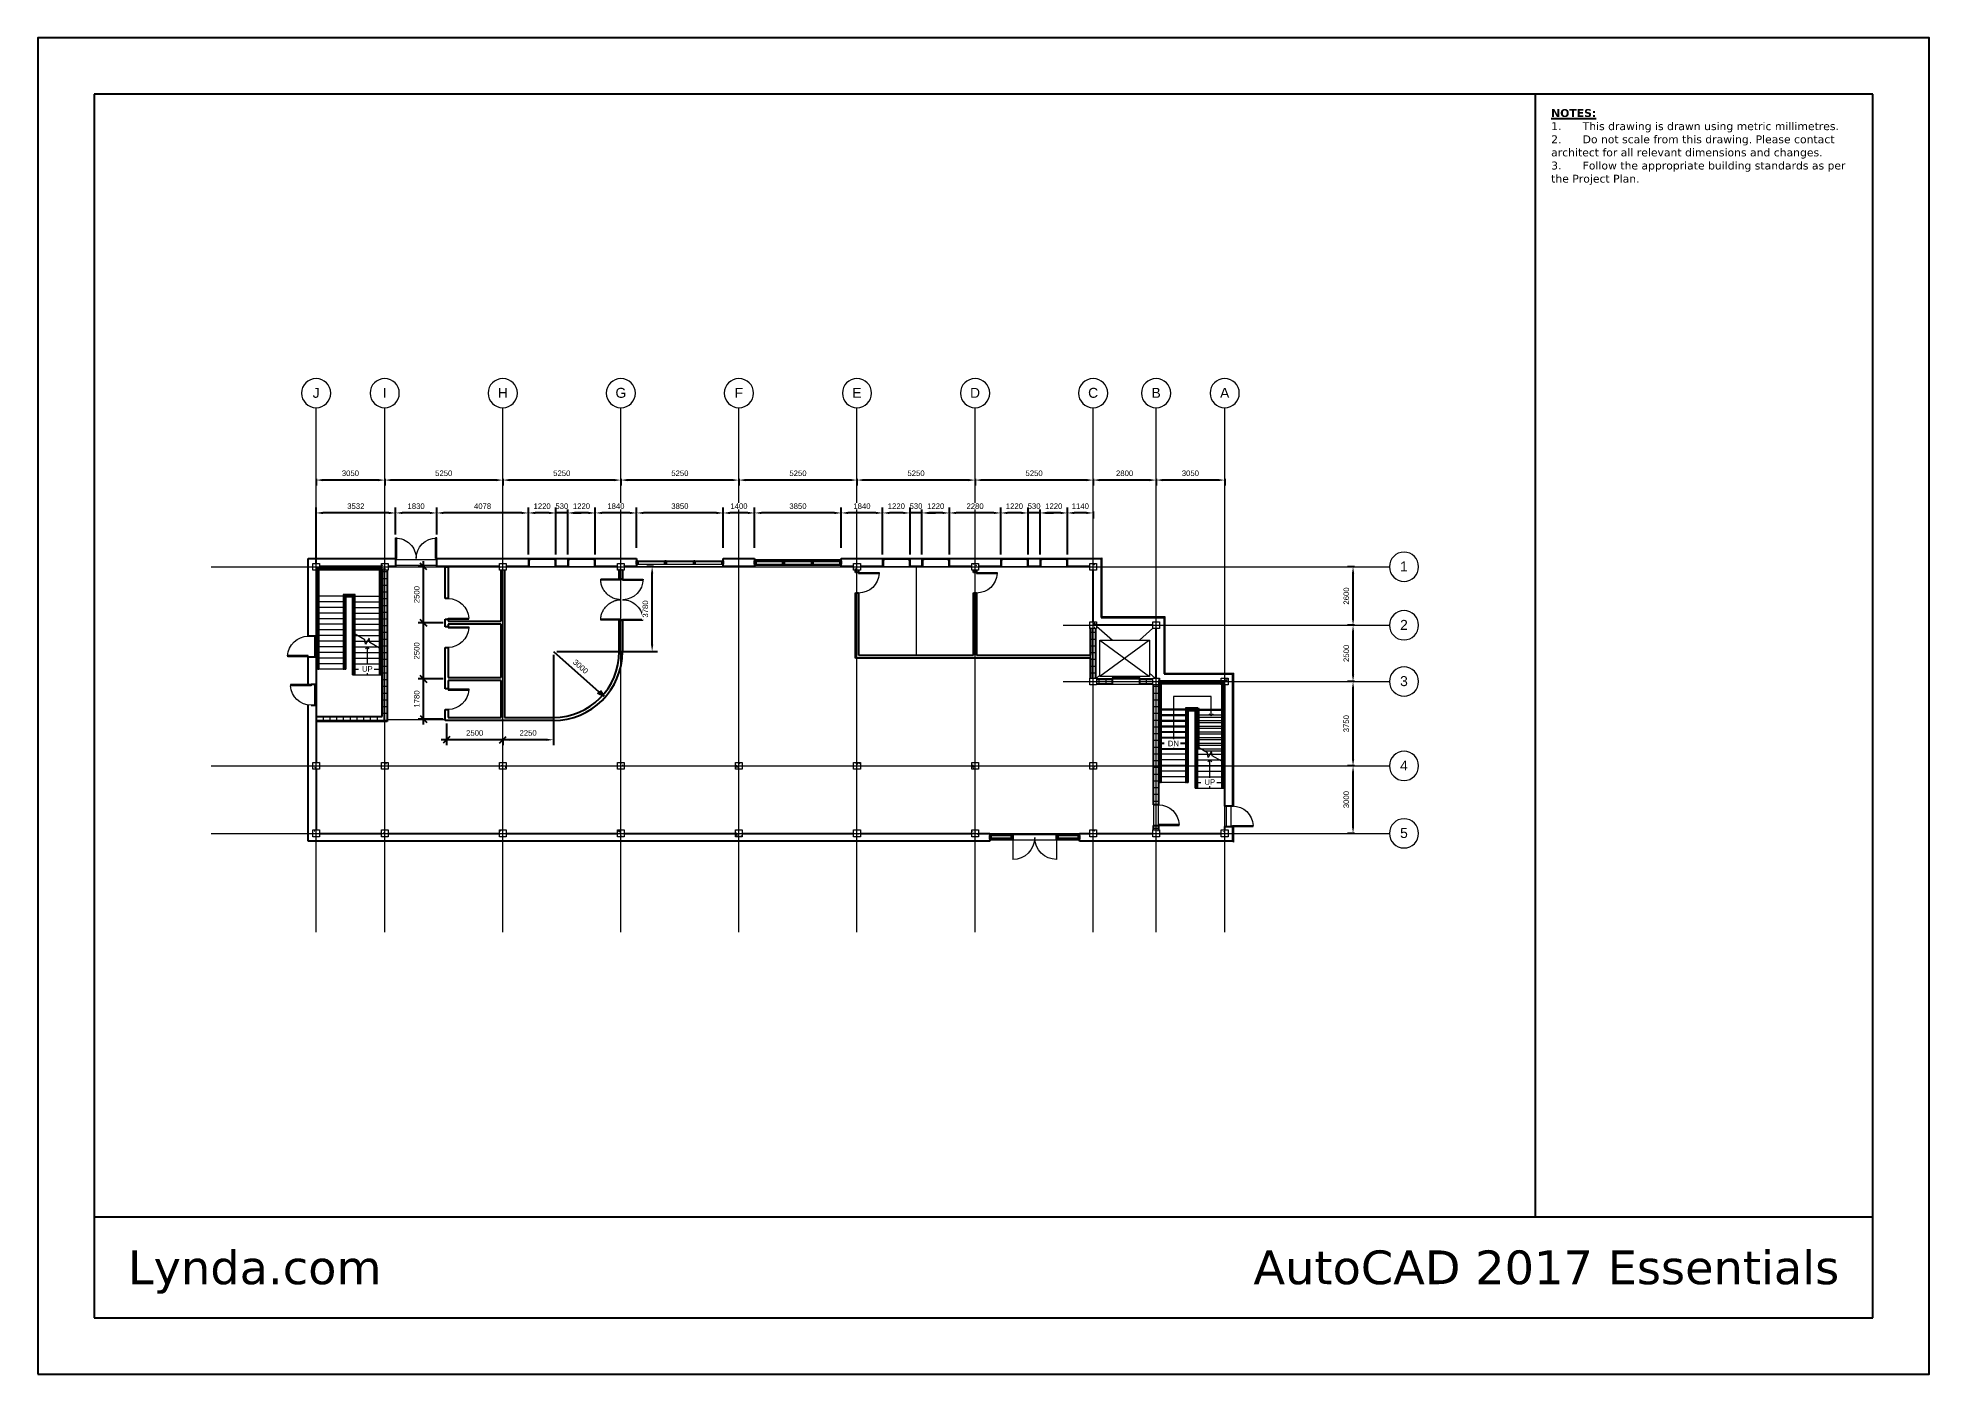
# Paper-space layout 'GA' of a CAD drawing. Header units: millimetres. Extents: x 0 to 841, y 0 to 594.
# The model-space entities are those that its viewports show. They can reach past a viewport. Long polylines and large blocks are cut down to what shows.
import ezdxf
from ezdxf.enums import TextEntityAlignment as Align

# ---------------------------------------------------------------- set-up
doc = ezdxf.new("R2010")
doc.units = ezdxf.units.MM
for name, pattern in [('Dash', [6.35, 3.175, -3.175]), ('Grid Line', [22.225, 12.7, -3.175, 3.175, -3.175]), ('Overhead', [3.96875, 2.38125, -1.5875])]:
    doc.linetypes.add(name, pattern=pattern)
for name, color, linetype, lineweight in [('A-ANNO-DIMS', 10, 'Continuous', 9), ('A-AREA', 32, 'Continuous', 9), ('A-DOOR', 31, 'Continuous', 9), ('A-DOOR-GLAZ', 31, 'Continuous', 18), ('A-FLOR-HRAL', 11, 'Continuous', 9), ('A-FLOR-HRAL-MBND', 50, 'Overhead', 9), ('A-GLAZ', 151, 'Continuous', 9), ('A-GLAZ-CURT', 52, 'Continuous', 9), ('A-GLAZ-CWMG', 51, 'Continuous', 9), ('A-WALL', 113, 'Continuous', 9), ('A-WALL-PATT', 111, 'Continuous', 9), ('I-WALL', 2, 'Continuous', 9), ('Q-SPCQ', 91, 'Continuous', 9), ('S-COLS', 52, 'Continuous', 9), ('S-GRID', 1, 'Continuous', 9), ('S-GRID-IDEN', 1, 'Continuous', 9), ('S-STRS', 31, 'Continuous', 9), ('S-STRS-ANNO', 31, 'Continuous', 9), ('S-STRS-MBND', 31, 'Overhead', 9), ('S-STRS-TEXT', 31, 'Continuous', 9)]:
    doc.layers.add(name, color=color, linetype=linetype, lineweight=lineweight)
doc.layers.add('TITLEBLOCK', color=30, linetype='Continuous')
doc.layers.add('TITLETEXT', color=30, linetype='Continuous')
doc.layers.add('VIEWPORTS', color=150, linetype='Continuous', plot=False)
doc.styles.add('Arial', font='Arial.ttf', dxfattribs={"height": 245.883234})
doc.styles.add('Arial_1', font='Arial.ttf', dxfattribs={"height": 442.58982})
doc.styles.add('TRAINING', font='Verdana.ttf')
doc.dimstyles.new('Arrow_-_2_5mm_Arial', dxfattribs={"dimscale": 304.8, "dimtxt": 250, "dimasz": 0.984252, "dimexe": 0.787402, "dimexo": 0, "dimgap": 0.574147, "dimtad": 1, "dimjust": 3, "dimdec": 0, "dimzin": 0, "dimdsep": 46, "dimtxsty": 'Arial', "dimblk1": 'OPEN30', "dimblk2": 'OPEN30', "dimsah": 1, "dimcen": 0.09, "dimazin": 0, "dimtfac": 1, "dimtdec": 4, "dimtix": 1, "dimtmove": 0, "dimatfit": 2, "dimfxl": 1, "dimtvp": 1, "dimtfill": 1, "dimtolj": 1, "dimtzin": 0, "dimarcsym": 2})
doc.dimstyles.new('Diagonal_-_2_5mm_Arial', dxfattribs={"dimscale": 304.8, "dimtxt": 245.883234, "dimasz": 0.984252, "dimexe": 0.787402, "dimexo": 0.492126, "dimgap": 0.574147, "dimtad": 1, "dimdec": 0, "dimzin": 0, "dimdsep": 46, "dimtxsty": 'Arial', "dimcen": 0.09, "dimdle": 0.787402, "dimazin": 0, "dimtfac": 1, "dimtdec": 0, "dimtix": 1, "dimtmove": 0, "dimatfit": 3, "dimldrblk": 'BOXFILLED', "dimfxl": 1, "dimtvp": 1, "dimtfill": 1, "dimtolj": 1, "dimtzin": 0, "dimarcsym": 0})
doc.dimstyles.new('Diagonal_-_2_5mm_Arial_1', dxfattribs={"dimscale": 304.8, "dimtxt": 250, "dimasz": 0.984252, "dimexe": 0.787402, "dimexo": 0.492126, "dimgap": 0.574147, "dimtad": 1, "dimdec": 0, "dimzin": 0, "dimdsep": 46, "dimtxsty": 'Arial', "dimblk1": 'OBLIQUE', "dimblk2": 'OBLIQUE', "dimsah": 1, "dimcen": 0.09, "dimdle": 0.787402, "dimazin": 0, "dimtfac": 1, "dimtdec": 4, "dimtix": 1, "dimtmove": 0, "dimatfit": 3, "dimfxl": 1, "dimtvp": 1, "dimtfill": 1, "dimtolj": 1, "dimtzin": 0, "dimarcsym": 2})
doc.dimstyles.new('Diagonal_-_2_5mm_Arial_2', dxfattribs={"dimscale": 304.8, "dimtxt": 250, "dimasz": 0.984252, "dimexe": 0.787402, "dimexo": 0.492126, "dimgap": 0.574147, "dimtad": 1, "dimdec": 0, "dimzin": 0, "dimdsep": 46, "dimtxsty": 'Arial', "dimblk1": 'OBLIQUE', "dimblk2": 'OBLIQUE', "dimsah": 1, "dimcen": 0.09, "dimdle": 0.787402, "dimazin": 0, "dimtfac": 1, "dimtdec": 4, "dimtix": 1, "dimtmove": 0, "dimatfit": 3, "dimfxl": 1, "dimtvp": 1, "dimtfill": 1, "dimtolj": 1, "dimtzin": 0, "dimarcsym": 2})
doc.dimstyles.new('Diagonal_-_2_5mm_Arial_3', dxfattribs={"dimscale": 304.8, "dimtxt": 250, "dimasz": 0.984252, "dimexe": 0.787402, "dimexo": 0.492126, "dimgap": 0.574147, "dimtad": 1, "dimdec": 0, "dimzin": 0, "dimdsep": 46, "dimtxsty": 'Arial', "dimblk1": 'OBLIQUE', "dimblk2": 'OBLIQUE', "dimsah": 1, "dimcen": 0.09, "dimdle": 0.787402, "dimazin": 0, "dimtfac": 1, "dimtdec": 4, "dimtix": 1, "dimtmove": 0, "dimatfit": 3, "dimfxl": 1, "dimtvp": 1, "dimtfill": 1, "dimtolj": 1, "dimtzin": 0, "dimarcsym": 2})
pattern_1 = [(0, (-527.51, 0), (502.165, 203.2), [20.714, -355.91, 20.714, -355.91, -2008.66]), (0, (-527.51, 0), (502.165, 203.2), [-753.248, 20.714, -732.534, 20.714, -355.91, -878.789]), (0, (-527.51, 0), (502.165, 203.2), [-1883.12, 20.714, -230.368, 20.714, -606.992]), (109.631, (-339.2, 101.6), (-359.802, 602.307), [30.828, -529.68, -3549.89]), (109.631, (-339.2, 101.6), (-359.802, 602.307), [-560.51, 30.828, -529.68, -2989.382]), (109.631, (-339.2, 101.6), (-359.802, 602.307), [-1121.018, 30.828, -1090.19, -1868.364]), (109.631, (-339.2, 101.6), (-359.802, 602.307), [-2242.037, 30.828, -529.68, -1307.855]), (109.631, (-339.2, 101.6), (-359.802, 602.307), [-2802.546, 30.828, -342.845, -934.182]), (109.631, (-339.2, 101.6), (-359.802, 602.307), [-3176.22, 30.828, -903.354]), (250.369, (-276.43, 508), (-142.3562, -805.5062), [30.828, -529.68, -3549.89]), (250.369, (-276.43, 508), (-142.3562, -805.5062), [-560.51, 30.828, -529.68, -2989.382]), (250.369, (-276.43, 508), (-142.3562, -805.5062), [-1121.018, 30.828, -1090.19, -1868.364]), (250.369, (-276.43, 508), (-142.3562, -805.5062), [-2242.037, 30.828, -529.68, -1307.855]), (250.369, (-276.43, 508), (-142.3562, -805.5062), [-2802.546, 30.828, -342.845, -934.182]), (250.369, (-276.43, 508), (-142.3562, -805.5062), [-3176.22, 30.828, -903.354])]
pattern_2 = [(0, (49973.3, 8098.07), (0, 300), []), (90, (49973.3, 8098.07), (-300, 2e-14), [])]

psp = doc.layouts.new('GA')

# ---------------------------------------------------------------- texts
at = {"layer": 'TITLETEXT', "style": 'TRAINING'}
psp.add_text('Lynda.com', height=15, dxfattribs=at).set_placement((40, 40))
psp.add_text('AutoCAD 2017 Essentials', height=15, dxfattribs=at).set_placement((801, 40), align=Align.RIGHT)
at = {"layer": 'TITLETEXT', "insert": (672.91, 562.32), "char_height": 3.5, "attachment_point": 1, "style": 'TRAINING'}
psp.add_mtext_dynamic_manual_height_columns('{\\fVerdana|b1|i0|c0|p34;\\LNOTES:\\P\\pi-10.5,l10.5,t10.5;}1.^IThis drawing is drawn using metric millimetres.\\P2.^IDo not scale from this drawing. Please contact architect for all relevant dimensions and changes.\\P3.^IFollow the appropriate building standards as per the Project Plan.', width=134.7242, gutter_width=75, heights=[0], dxfattribs=at)

msp = doc.modelspace()

# ---------------------------------------------------------------- blocks, each defined once
blk = doc.blocks.new('M_Concrete-Square-Column - 300 x 300mm-137764-1st Floor Dimensioned Plan')
at = {"layer": 'S-COLS'}
h = blk.add_hatch(dxfattribs=at)
h.set_pattern_fill('FP_1', color=256, style=0, pattern_type=2)
h.set_pattern_definition([(230, (352.4, 7114.2), (-728.737, 63.756), [76.2, -838.2]), (175, (352.4, 7114.2), (140.97, -764.23), [60.96, -670.56]), (280.451, (291.7, 7119.54), (-587.77, -700.47), [64.76, -712.36]), (226.184, (352.4, 6911), (-1084.32, 168.17), [114.3, -1257.3]), (276.636, (262.1, 6925), (-949.61, -989.71), [97.14, -1068.54]), (171.184, (352.4, 6911), (-949.62, -989.7), [91.44, -1005.84]), (201, (250.8, 6961.8), (-606.46, 409.06), [76.2, -838.2]), (146, (250.8, 6961.8), (-247.21, -736.75), [60.96, -670.56]), (251.451, (200.3, 6995.9), (-853.67, -327.685), [64.76, -712.36]), (217.5, (352.43, 7114.23), (-12.355, -338.22), [33.528, -628.904, 33.528, -647.192, -673.1]), (217.5, (352.43, 7114.23), (-12.355, -338.22), [-1343.152, 33.528, -639.572]), (187.5, (352.43, 7114.23), (-267.279, -400.722), [33.528, -354.584, 33.528, -613.664, -256.54]), (187.5, (352.43, 7114.23), (-267.279, -400.722), [-1035.304, 33.528, -223.012]), (147.5, (579, 7114.23), (-542.363, 22.915), [33.528, -220.472, 33.528, -758.952, -1051.56]), (147.5, (579, 7114.23), (-542.363, 22.915), [-1046.48, 33.53, -1018.03]), (137.5, (680.6, 7114.23), (-592.517, -101.707), [33.528, -296.672, 33.528, -492.76, -746.76]), (137.5, (680.6, 7114.23), (-592.517, -101.707), [-856.49, 33.53, -713.23])])
h.paths.add_polyline_path([(-4, 150), (-150, 150), (-150, -150), (150, -150), (150, 150)], flags=0)
for p, q in [((150, 150), (-150, 150)), ((-150, 150), (-150, -150)), ((150, -150), (150, 150)), ((-150, -150), (150, -150))]:
    blk.add_line(p, q, dxfattribs=at)
blk = doc.blocks.new('M_Concrete-Square-Column - 300 x 300mm-V1-1st Floor Dimensioned Plan')
at = {"layer": 'S-COLS'}
h = blk.add_hatch(dxfattribs=at)
h.set_pattern_fill('FP_2', color=256, style=0, pattern_type=2)
h.set_pattern_definition([(230, (352.4, 364.2), (-728.74, 63.76), [76.2, -838.2]), (175, (352.4, 364.2), (141, -764.2), [60.96, -670.56]), (280.45, (291.7, 369.54), (-587.8, -700.5), [64.76, -712.36]), (226.18, (352.4, 161), (-1084.3, 168.2), [114.3, -1257.3]), (276.64, (262.1, 175), (-949.6, -989.7), [97.14, -1068.54]), (171.18, (352.4, 161), (-949.6, -989.7), [91.44, -1005.84]), (201, (250.8, 211.8), (-606.46, 409.06), [76.2, -838.2]), (146, (250.8, 211.8), (-247.2, -736.75), [60.96, -670.56]), (251.45, (200.3, 245.9), (-853.7, -327.7), [64.76, -712.36]), (217.5, (352.43, 364.23), (-12.35, -338.22), [33.53, -628.904, 33.53, -647.19, -673.1]), (217.5, (352.43, 364.23), (-12.35, -338.22), [-1343.15, 33.53, -639.57]), (187.5, (352.43, 364.23), (-267.28, -400.72), [33.53, -354.58, 33.53, -613.66, -256.54]), (187.5, (352.43, 364.23), (-267.28, -400.72), [-1035.3, 33.53, -223.01]), (147.5, (579, 364.23), (-542.36, 22.915), [33.53, -220.47, 33.53, -758.95, -1051.56]), (147.5, (579, 364.23), (-542.36, 22.915), [-1046.48, 33.53, -1018.03]), (137.5, (680.6, 364.23), (-592.52, -101.7), [33.53, -296.67, 33.53, -492.76, -746.76]), (137.5, (680.6, 364.23), (-592.52, -101.7), [-856.49, 33.53, -713.23])])
h.paths.add_polyline_path([(150, 150), (-150, 150), (-150, -150), (150, -150)], flags=0)
for p, q in [((150, 150), (-150, 150)), ((-150, 150), (-150, -150)), ((150, -150), (150, 150)), ((-150, -150), (150, -150))]:
    blk.add_line(p, q, dxfattribs=at)
blk = doc.blocks.new('M_Concrete-Square-Column - 300 x 300mm-V2-1st Floor Dimensioned Plan')
at = {"layer": 'S-COLS'}
h = blk.add_hatch(dxfattribs=at)
h.set_pattern_fill('FP_3', color=256, style=0, pattern_type=2)
h.set_pattern_definition([(230, (3402.4, 9614.2), (-728.737, 63.756), [76.2, -838.2]), (175, (3402.4, 9614.2), (140.97, -764.23), [60.96, -670.56]), (280.451, (3341.7, 9619.54), (-587.77, -700.467), [64.76, -712.36]), (226.184, (3402.4, 9411), (-1084.32, 168.17), [114.3, -1257.3]), (276.636, (3312.1, 9425), (-949.61, -989.71), [97.14, -1068.54]), (171.184, (3402.4, 9411), (-949.62, -989.7), [91.44, -1005.84]), (201, (3300.8, 9461.8), (-606.458, 409.06), [76.2, -838.2]), (146, (3300.8, 9461.8), (-247.21, -736.753), [60.96, -670.56]), (251.451, (3250.3, 9495.9), (-853.67, -327.685), [64.76, -712.36]), (217.5, (3402.43, 9614.23), (-12.355, -338.22), [33.528, -628.904, 33.528, -647.192, -673.1]), (217.5, (3402.43, 9614.23), (-12.355, -338.22), [-1343.152, 33.528, -639.572]), (187.5, (3402.43, 9614.23), (-267.279, -400.722), [33.528, -354.584, 33.528, -613.664, -256.54]), (187.5, (3402.43, 9614.23), (-267.279, -400.722), [-1035.304, 33.528, -223.012]), (147.5, (3629, 9614.23), (-542.363, 22.915), [33.528, -220.472, 33.528, -758.952, -1051.56]), (147.5, (3629, 9614.23), (-542.363, 22.915), [-1046.48, 33.528, -1018.032]), (137.5, (3730.6, 9614.23), (-592.517, -101.707), [33.528, -296.672, 33.528, -492.76, -746.76]), (137.5, (3730.6, 9614.23), (-592.517, -101.707), [-856.49, 33.53, -713.23])])
h.paths.add_polyline_path([(150, 150), (-150, 150), (-150, -150), (150, -150)], flags=0)
for p, q in [((150, 150), (-150, 150)), ((-150, 150), (-150, -150)), ((150, -150), (150, 150)), ((-150, -150), (150, -150))]:
    blk.add_line(p, q, dxfattribs=at)
blk = doc.blocks.new('M_Concrete-Square-Column - 300 x 300mm-V3-1st Floor Dimensioned Plan')
at = {"layer": 'S-COLS'}
h = blk.add_hatch(dxfattribs=at)
h.set_pattern_fill('FP_4', color=256, style=0, pattern_type=2)
h.set_pattern_definition([(230, (3402.4, 7114.2), (-728.737, 63.756), [76.2, -838.2]), (175, (3402.4, 7114.2), (140.97, -764.23), [60.96, -670.56]), (280.451, (3341.7, 7119.54), (-587.77, -700.467), [64.76, -712.36]), (226.184, (3402.4, 6911), (-1084.32, 168.17), [114.3, -1257.3]), (276.636, (3312.1, 6925), (-949.61, -989.71), [97.14, -1068.54]), (171.184, (3402.4, 6911), (-949.62, -989.7), [91.44, -1005.84]), (201, (3300.8, 6961.8), (-606.46, 409.06), [76.2, -838.2]), (146, (3300.8, 6961.8), (-247.21, -736.75), [60.96, -670.56]), (251.451, (3250.3, 6995.9), (-853.67, -327.685), [64.76, -712.36]), (217.5, (3402.43, 7114.23), (-12.355, -338.22), [33.528, -628.904, 33.528, -647.192, -673.1]), (217.5, (3402.43, 7114.23), (-12.355, -338.22), [-1343.152, 33.528, -639.572]), (187.5, (3402.43, 7114.23), (-267.279, -400.722), [33.528, -354.584, 33.528, -613.664, -256.54]), (187.5, (3402.43, 7114.23), (-267.279, -400.722), [-1035.304, 33.528, -223.012]), (147.5, (3629, 7114.23), (-542.363, 22.915), [33.528, -220.472, 33.528, -758.952, -1051.56]), (147.5, (3629, 7114.23), (-542.363, 22.915), [-1046.48, 33.528, -1018.032]), (137.5, (3730.6, 7114.23), (-592.517, -101.707), [33.528, -296.672, 33.528, -492.76, -746.76]), (137.5, (3730.6, 7114.23), (-592.517, -101.707), [-856.49, 33.53, -713.23])])
h.paths.add_polyline_path([(150, 150), (-150, 150), (-150, -150), (150, -150), (150, -28)], flags=0)
for p, q in [((150, 150), (-150, 150)), ((-150, 150), (-150, -150)), ((150, -150), (150, 150)), ((-150, -150), (150, -150))]:
    blk.add_line(p, q, dxfattribs=at)
blk = doc.blocks.new('M_Concrete-Square-Column - 300 x 300mm-V4-1st Floor Dimensioned Plan')
at = {"layer": 'S-COLS'}
h = blk.add_hatch(dxfattribs=at)
h.set_pattern_fill('FP_5', color=256, style=0, pattern_type=2)
h.set_pattern_definition([(230, (3402.4, 364.2), (-728.74, 63.76), [76.2, -838.2]), (175, (3402.4, 364.2), (140.97, -764.23), [60.96, -670.56]), (280.45, (3341.7, 369.54), (-587.77, -700.47), [64.76, -712.36]), (226.184, (3402.4, 161), (-1084.32, 168.17), [114.3, -1257.3]), (276.636, (3312.1, 175), (-949.6, -989.7), [97.14, -1068.54]), (171.184, (3402.4, 161), (-949.62, -989.7), [91.44, -1005.84]), (201, (3300.8, 211.8), (-606.46, 409.06), [76.2, -838.2]), (146, (3300.8, 211.8), (-247.21, -736.75), [60.96, -670.56]), (251.45, (3250.3, 245.9), (-853.67, -327.69), [64.76, -712.36]), (217.5, (3402.43, 364.23), (-12.355, -338.22), [33.528, -628.904, 33.528, -647.192, -673.1]), (217.5, (3402.43, 364.23), (-12.355, -338.22), [-1343.15, 33.53, -639.57]), (187.5, (3402.43, 364.23), (-267.28, -400.722), [33.528, -354.584, 33.528, -613.664, -256.54]), (187.5, (3402.43, 364.23), (-267.28, -400.722), [-1035.304, 33.53, -223.01]), (147.5, (3629, 364.23), (-542.363, 22.915), [33.528, -220.472, 33.528, -758.952, -1051.56]), (147.5, (3629, 364.23), (-542.363, 22.915), [-1046.48, 33.53, -1018.03]), (137.5, (3730.6, 364.23), (-592.517, -101.707), [33.53, -296.67, 33.53, -492.76, -746.76]), (137.5, (3730.6, 364.23), (-592.517, -101.707), [-856.49, 33.53, -713.23])])
h.paths.add_polyline_path([(150, 150), (-150, 150), (-150, -150), (150, -150)], flags=0)
for p, q in [((150, 150), (-150, 150)), ((-150, 150), (-150, -150)), ((150, -150), (150, 150)), ((-150, -150), (150, -150))]:
    blk.add_line(p, q, dxfattribs=at)
blk = doc.blocks.new('M_Concrete-Square-Column - 300 x 300mm-V5-1st Floor Dimensioned Plan')
at = {"layer": 'S-COLS'}
h = blk.add_hatch(dxfattribs=at)
h.set_pattern_fill('FP_6', color=256, style=0, pattern_type=2)
h.set_pattern_definition([(230, (6202.4, 12214.2), (-728.737, 63.756), [76.2, -838.2]), (175, (6202.4, 12214.2), (140.97, -764.228), [60.96, -670.56]), (280.451, (6141.7, 12219.54), (-587.77, -700.467), [64.76, -712.36]), (226.184, (6202.4, 12011), (-1084.316, 168.17), [114.3, -1257.3]), (276.636, (6112.1, 12025), (-949.61, -989.71), [97.14, -1068.54]), (171.184, (6202.4, 12011), (-949.62, -989.7), [91.44, -1005.84]), (201, (6100.8, 12061.8), (-606.458, 409.06), [76.2, -838.2]), (146, (6100.8, 12061.8), (-247.21, -736.753), [60.96, -670.56]), (251.451, (6050.3, 12095.9), (-853.67, -327.685), [64.76, -712.36]), (217.5, (6202.43, 12214.23), (-12.3547, -338.22), [33.528, -628.904, 33.528, -647.192, -673.1]), (217.5, (6202.43, 12214.23), (-12.3547, -338.22), [-1343.152, 33.528, -639.572]), (187.5, (6202.43, 12214.23), (-267.279, -400.722), [33.528, -354.584, 33.528, -870.204]), (187.5, (6202.43, 12214.23), (-267.279, -400.722), [-421.64, -613.664, 33.528, -223.012]), (147.5, (6429, 12214.23), (-542.3633, 22.9153), [33.528, -220.472, 33.528, -1810.512]), (147.5, (6429, 12214.23), (-542.3633, 22.9153), [-287.528, -758.952, 33.528, -1018.032]), (137.5, (6530.6, 12214.23), (-592.517, -101.707), [33.528, -296.672, 33.528, -492.76, -746.76]), (137.5, (6530.6, 12214.23), (-592.517, -101.707), [-856.488, 33.528, -713.232])])
h.paths.add_polyline_path([(150, 150), (-150, 150), (-150, -150), (150, -150)], flags=0)
for p, q in [((150, 150), (-150, 150)), ((-150, 150), (-150, -150)), ((150, -150), (150, 150)), ((-150, -150), (150, -150))]:
    blk.add_line(p, q, dxfattribs=at)
blk = doc.blocks.new('M_Concrete-Square-Column - 300 x 300mm-V6-1st Floor Dimensioned Plan')
at = {"layer": 'S-COLS'}
h = blk.add_hatch(dxfattribs=at)
h.set_pattern_fill('FP_7', color=256, style=0, pattern_type=2)
h.set_pattern_definition([(230, (6202.4, 9614.2), (-728.737, 63.756), [76.2, -838.2]), (175, (6202.4, 9614.2), (140.97, -764.23), [60.96, -670.56]), (280.451, (6141.7, 9619.54), (-587.77, -700.467), [64.76, -712.36]), (226.184, (6202.4, 9411), (-1084.316, 168.17), [114.3, -1257.3]), (276.636, (6112.1, 9425), (-949.61, -989.71), [97.14, -1068.54]), (171.184, (6202.4, 9411), (-949.62, -989.7), [91.44, -1005.84]), (201, (6100.8, 9461.8), (-606.458, 409.06), [76.2, -838.2]), (146, (6100.8, 9461.8), (-247.21, -736.753), [60.96, -670.56]), (251.451, (6050.3, 9495.9), (-853.67, -327.685), [64.76, -712.36]), (217.5, (6202.43, 9614.23), (-12.3547, -338.22), [33.528, -628.904, 33.528, -647.192, -673.1]), (217.5, (6202.43, 9614.23), (-12.3547, -338.22), [-1343.152, 33.528, -639.572]), (187.5, (6202.43, 9614.23), (-267.279, -400.722), [33.528, -354.584, 33.528, -613.664, -256.54]), (187.5, (6202.43, 9614.23), (-267.279, -400.722), [-1035.304, 33.528, -223.012]), (147.5, (6429, 9614.23), (-542.3633, 22.9153), [33.528, -220.472, 33.528, -758.952, -1051.56]), (147.5, (6429, 9614.23), (-542.3633, 22.9153), [-1046.48, 33.528, -1018.032]), (137.5, (6530.6, 9614.23), (-592.517, -101.707), [33.528, -296.672, 33.528, -492.76, -746.76]), (137.5, (6530.6, 9614.23), (-592.517, -101.707), [-856.488, 33.528, -713.232])])
h.paths.add_polyline_path([(150, 150), (-150, 150), (-150, -150), (150, -150)], flags=0)
for p, q in [((150, 150), (-150, 150)), ((-150, 150), (-150, -150)), ((150, -150), (150, 150)), ((-150, -150), (150, -150))]:
    blk.add_line(p, q, dxfattribs=at)
blk = doc.blocks.new('M_Concrete-Square-Column - 300 x 300mm-V7-1st Floor Dimensioned Plan')
at = {"layer": 'S-COLS'}
h = blk.add_hatch(dxfattribs=at)
h.set_pattern_fill('FP_8', color=256, style=0, pattern_type=2)
h.set_pattern_definition([(230, (6202.4, 7114.2), (-728.737, 63.756), [76.2, -838.2]), (175, (6202.4, 7114.2), (140.97, -764.23), [60.96, -670.56]), (280.451, (6141.7, 7119.54), (-587.77, -700.467), [64.76, -712.36]), (226.184, (6202.4, 6911), (-1084.32, 168.17), [114.3, -1257.3]), (276.636, (6112.1, 6925), (-949.61, -989.71), [97.14, -1068.54]), (171.184, (6202.4, 6911), (-949.62, -989.7), [91.44, -1005.84]), (201, (6100.8, 6961.8), (-606.458, 409.06), [76.2, -838.2]), (146, (6100.8, 6961.8), (-247.21, -736.75), [60.96, -670.56]), (251.451, (6050.3, 6995.9), (-853.67, -327.685), [64.76, -712.36]), (217.5, (6202.43, 7114.23), (-12.355, -338.22), [33.528, -628.904, 33.528, -647.192, -673.1]), (217.5, (6202.43, 7114.23), (-12.355, -338.22), [-1343.152, 33.528, -639.572]), (187.5, (6202.43, 7114.23), (-267.279, -400.722), [33.528, -354.584, 33.528, -613.664, -256.54]), (187.5, (6202.43, 7114.23), (-267.279, -400.722), [-1035.304, 33.528, -223.012]), (147.5, (6429, 7114.23), (-542.363, 22.915), [33.528, -220.472, 33.528, -758.952, -1051.56]), (147.5, (6429, 7114.23), (-542.363, 22.915), [-1046.48, 33.528, -1018.032]), (137.5, (6530.6, 7114.23), (-592.517, -101.707), [33.528, -296.672, 33.528, -492.76, -746.76]), (137.5, (6530.6, 7114.23), (-592.517, -101.707), [-856.49, 33.53, -713.23])])
h.paths.add_polyline_path([(150, 150), (-150, 150), (-150, -150), (150, -150)], flags=0)
for p, q in [((150, 150), (-150, 150)), ((-150, 150), (-150, -150)), ((150, -150), (150, 150)), ((-150, -150), (150, -150))]:
    blk.add_line(p, q, dxfattribs=at)
blk = doc.blocks.new('M_Concrete-Square-Column - 300 x 300mm-V8-1st Floor Dimensioned Plan')
at = {"layer": 'S-COLS'}
h = blk.add_hatch(dxfattribs=at)
h.set_pattern_fill('FP_9', color=256, style=0, pattern_type=2)
h.set_pattern_definition([(230, (6202.4, 3364.2), (-728.737, 63.756), [76.2, -838.2]), (175, (6202.4, 3364.2), (140.97, -764.23), [60.96, -670.56]), (280.451, (6141.7, 3369.54), (-587.77, -700.47), [64.76, -712.36]), (226.184, (6202.4, 3161), (-1084.32, 168.17), [114.3, -1257.3]), (276.636, (6112.1, 3175), (-949.61, -989.71), [97.14, -1068.54]), (171.184, (6202.4, 3161), (-949.62, -989.7), [91.44, -1005.84]), (201, (6100.8, 3211.8), (-606.46, 409.06), [76.2, -838.2]), (146, (6100.8, 3211.8), (-247.21, -736.75), [60.96, -670.56]), (251.451, (6050.3, 3245.9), (-853.67, -327.685), [64.76, -712.36]), (217.5, (6202.43, 3364.22), (-12.355, -338.22), [33.528, -628.904, 33.528, -647.192, -673.1]), (217.5, (6202.43, 3364.22), (-12.355, -338.22), [-1343.152, 33.528, -639.572]), (187.5, (6202.43, 3364.22), (-267.279, -400.722), [33.528, -354.584, 33.528, -613.664, -256.54]), (187.5, (6202.43, 3364.22), (-267.279, -400.722), [-1035.304, 33.528, -223.012]), (147.5, (6429, 3364.22), (-542.363, 22.915), [33.528, -220.472, 33.528, -758.952, -1051.56]), (147.5, (6429, 3364.22), (-542.363, 22.915), [-1046.48, 33.528, -1018.032]), (137.5, (6530.6, 3364.22), (-592.517, -101.707), [33.528, -296.672, 33.528, -492.76, -746.76]), (137.5, (6530.6, 3364.22), (-592.517, -101.707), [-856.49, 33.53, -713.23])])
h.paths.add_polyline_path([(150, 150), (-150, 150), (-150, -150), (150, -150)], flags=0)
for p, q in [((150, 150), (-150, 150)), ((-150, 150), (-150, -150)), ((150, -150), (150, 150)), ((-150, -150), (150, -150))]:
    blk.add_line(p, q, dxfattribs=at)
blk = doc.blocks.new('M_Concrete-Square-Column - 300 x 300mm-V9-1st Floor Dimensioned Plan')
at = {"layer": 'S-COLS'}
h = blk.add_hatch(dxfattribs=at)
h.set_pattern_fill('FP_10', color=256, style=0, pattern_type=2)
h.set_pattern_definition([(230, (6202.4, 364.2), (-728.737, 63.756), [76.2, -838.2]), (175, (6202.4, 364.2), (140.97, -764.23), [60.96, -670.56]), (280.451, (6141.7, 369.54), (-587.77, -700.47), [64.76, -712.36]), (226.184, (6202.4, 161), (-1084.32, 168.17), [114.3, -1257.3]), (276.636, (6112.1, 175), (-949.61, -989.71), [97.14, -1068.54]), (171.184, (6202.4, 161), (-949.62, -989.7), [91.44, -1005.84]), (201, (6100.8, 211.8), (-606.46, 409.06), [76.2, -838.2]), (146, (6100.8, 211.8), (-247.21, -736.75), [60.96, -670.56]), (251.451, (6050.3, 245.9), (-853.67, -327.685), [64.76, -712.36]), (217.5, (6202.43, 364.23), (-12.355, -338.22), [33.528, -628.904, 33.528, -647.192, -673.1]), (217.5, (6202.43, 364.23), (-12.355, -338.22), [-1343.15, 33.53, -639.57]), (187.5, (6202.43, 364.23), (-267.279, -400.722), [33.528, -354.584, 33.528, -613.664, -256.54]), (187.5, (6202.43, 364.23), (-267.279, -400.722), [-1035.304, 33.53, -223.01]), (147.5, (6429, 364.23), (-542.363, 22.915), [33.528, -220.472, 33.528, -758.952, -1051.56]), (147.5, (6429, 364.23), (-542.363, 22.915), [-1046.48, 33.53, -1018.03]), (137.5, (6530.6, 364.23), (-592.517, -101.707), [33.528, -296.672, 33.528, -492.76, -746.76]), (137.5, (6530.6, 364.23), (-592.517, -101.707), [-856.49, 33.53, -713.23])])
h.paths.add_polyline_path([(150, 150), (-150, 150), (-150, -150), (150, -150)], flags=0)
for p, q in [((150, 150), (-150, 150)), ((-150, 150), (-150, -150)), ((150, -150), (150, 150)), ((-150, -150), (150, -150))]:
    blk.add_line(p, q, dxfattribs=at)
blk = doc.blocks.new('M_Concrete-Square-Column - 300 x 300mm-V10-1st Floor Dimensioned Plan')
at = {"layer": 'S-COLS'}
h = blk.add_hatch(dxfattribs=at)
h.set_pattern_fill('FP_11', color=256, style=0, pattern_type=2)
h.set_pattern_definition([(230, (11452.4, 12214.2), (-728.737, 63.756), [76.2, -838.2]), (175, (11452.4, 12214.2), (140.97, -764.228), [60.96, -670.56]), (280.451, (11391.7, 12219.54), (-587.77, -700.467), [64.76, -712.36]), (226.184, (11452.4, 12011), (-1084.316, 168.17), [114.3, -1257.3]), (276.636, (11362.1, 12025), (-949.61, -989.71), [97.14, -1068.54]), (171.184, (11452.4, 12011), (-949.62, -989.7), [91.44, -1005.84]), (201, (11350.8, 12061.8), (-606.458, 409.06), [76.2, -838.2]), (146, (11350.8, 12061.8), (-247.21, -736.753), [60.96, -670.56]), (251.451, (11300.3, 12095.9), (-853.668, -327.685), [64.76, -712.36]), (217.5, (11452.42, 12214.23), (-12.3547, -338.22), [33.528, -628.904, 33.528, -1320.292]), (217.5, (11452.42, 12214.23), (-12.3547, -338.22), [-695.96, -647.192, 33.528, -639.572]), (187.5, (11452.42, 12214.23), (-267.279, -400.722), [33.528, -354.584, 33.528, -870.204]), (187.5, (11452.42, 12214.23), (-267.279, -400.722), [-421.64, -613.664, 33.528, -223.012]), (147.5, (11679, 12214.23), (-542.3633, 22.9153), [33.528, -220.472, 33.528, -1810.512]), (147.5, (11679, 12214.23), (-542.3633, 22.9153), [-287.528, -758.952, 33.528, -1018.032]), (137.5, (11780.6, 12214.23), (-592.517, -101.707), [33.528, -296.672, 33.528, -492.76, -746.76]), (137.5, (11780.6, 12214.23), (-592.517, -101.707), [-856.488, 33.528, -713.232])])
h.paths.add_polyline_path([(150, 150), (-150, 150), (-150, -150), (150, -150)], flags=0)
for p, q in [((150, 150), (-150, 150)), ((-150, 150), (-150, -150)), ((150, -150), (150, 150)), ((-150, -150), (150, -150))]:
    blk.add_line(p, q, dxfattribs=at)
blk = doc.blocks.new('M_Concrete-Square-Column - 300 x 300mm-V11-1st Floor Dimensioned Plan')
at = {"layer": 'S-COLS'}
h = blk.add_hatch(dxfattribs=at)
h.set_pattern_fill('FP_12', color=256, style=0, pattern_type=2)
h.set_pattern_definition([(230, (11452.4, 3364.2), (-728.737, 63.756), [76.2, -838.2]), (175, (11452.4, 3364.2), (140.97, -764.228), [60.96, -670.56]), (280.451, (11391.7, 3369.54), (-587.77, -700.467), [64.76, -712.36]), (226.184, (11452.4, 3161), (-1084.316, 168.17), [114.3, -1257.3]), (276.636, (11362.1, 3175), (-949.61, -989.71), [97.14, -1068.54]), (171.184, (11452.4, 3161), (-949.62, -989.7), [91.44, -1005.84]), (201, (11350.8, 3211.8), (-606.458, 409.06), [76.2, -838.2]), (146, (11350.8, 3211.8), (-247.21, -736.753), [60.96, -670.56]), (251.451, (11300.3, 3245.9), (-853.67, -327.685), [64.76, -712.36]), (217.5, (11452.42, 3364.22), (-12.3547, -338.22), [33.528, -628.904, 33.528, -647.192, -673.1]), (217.5, (11452.42, 3364.22), (-12.3547, -338.22), [-1343.152, 33.528, -639.572]), (187.5, (11452.42, 3364.22), (-267.279, -400.722), [33.528, -354.584, 33.528, -870.204]), (187.5, (11452.42, 3364.22), (-267.279, -400.722), [-421.64, -613.664, 33.528, -223.012]), (147.5, (11679, 3364.22), (-542.3633, 22.9153), [33.528, -220.472, 33.528, -1810.512]), (147.5, (11679, 3364.22), (-542.3633, 22.9153), [-287.528, -758.952, 33.528, -1018.032]), (137.5, (11780.6, 3364.22), (-592.517, -101.707), [33.528, -296.672, 33.528, -492.76, -746.76]), (137.5, (11780.6, 3364.22), (-592.517, -101.707), [-856.488, 33.528, -713.232])])
h.paths.add_polyline_path([(150, 150), (-150, 150), (-150, -150), (150, -150)], flags=0)
for p, q in [((150, 150), (-150, 150)), ((-150, 150), (-150, -150)), ((150, -150), (150, 150)), ((-150, -150), (150, -150))]:
    blk.add_line(p, q, dxfattribs=at)
blk = doc.blocks.new('M_Concrete-Square-Column - 300 x 300mm-V12-1st Floor Dimensioned Plan')
at = {"layer": 'S-COLS'}
h = blk.add_hatch(dxfattribs=at)
h.set_pattern_fill('FP_13', color=256, style=0, pattern_type=2)
h.set_pattern_definition([(230, (11452.4, 364.2), (-728.737, 63.756), [76.2, -838.2]), (175, (11452.4, 364.2), (140.97, -764.23), [60.96, -670.56]), (280.451, (11391.7, 369.54), (-587.77, -700.467), [64.76, -712.36]), (226.184, (11452.4, 161), (-1084.316, 168.17), [114.3, -1257.3]), (276.636, (11362.1, 175), (-949.61, -989.71), [97.14, -1068.54]), (171.184, (11452.4, 161), (-949.62, -989.7), [91.44, -1005.84]), (201, (11350.8, 211.8), (-606.458, 409.06), [76.2, -838.2]), (146, (11350.8, 211.8), (-247.21, -736.753), [60.96, -670.56]), (251.451, (11300.3, 245.9), (-853.67, -327.685), [64.76, -712.36]), (217.5, (11452.42, 364.23), (-12.3547, -338.22), [33.528, -628.904, 33.528, -647.192, -673.1]), (217.5, (11452.42, 364.23), (-12.3547, -338.22), [-1343.152, 33.528, -639.572]), (187.5, (11452.42, 364.23), (-267.279, -400.722), [33.528, -354.584, 33.528, -613.664, -256.54]), (187.5, (11452.42, 364.23), (-267.279, -400.722), [-1035.304, 33.528, -223.012]), (147.5, (11679, 364.23), (-542.3633, 22.9153), [33.528, -220.472, 33.528, -758.952, -1051.56]), (147.5, (11679, 364.23), (-542.3633, 22.9153), [-1046.48, 33.528, -1018.032]), (137.5, (11780.6, 364.23), (-592.517, -101.707), [33.528, -296.672, 33.528, -492.76, -746.76]), (137.5, (11780.6, 364.23), (-592.517, -101.707), [-856.488, 33.528, -713.232])])
h.paths.add_polyline_path([(150, 150), (-150, 150), (-150, -150), (150, -150)], flags=0)
for p, q in [((150, 150), (-150, 150)), ((-150, 150), (-150, -150)), ((150, -150), (150, 150)), ((-150, -150), (150, -150))]:
    blk.add_line(p, q, dxfattribs=at)
blk = doc.blocks.new('M_Concrete-Square-Column - 300 x 300mm-V13-1st Floor Dimensioned Plan')
at = {"layer": 'S-COLS'}
h = blk.add_hatch(dxfattribs=at)
h.set_pattern_fill('FP_14', color=256, style=0, pattern_type=2)
h.set_pattern_definition([(230, (16702.4, 12214.2), (-728.737, 63.756), [76.2, -838.2]), (175, (16702.4, 12214.2), (140.972, -764.228), [60.96, -670.56]), (280.451, (16641.7, 12219.54), (-587.77, -700.467), [64.76, -712.36]), (226.184, (16702.4, 12011), (-1084.316, 168.17), [114.3, -1257.3]), (276.636, (16612.1, 12025), (-949.61, -989.71), [97.14, -1068.54]), (171.184, (16702.4, 12011), (-949.62, -989.7), [91.44, -1005.84]), (201, (16600.8, 12061.8), (-606.458, 409.06), [76.2, -838.2]), (146, (16600.8, 12061.8), (-247.208, -736.753), [60.96, -670.56]), (251.451, (16550.3, 12095.9), (-853.668, -327.685), [64.76, -712.36]), (217.5, (16702.42, 12214.23), (-12.3547, -338.22), [33.528, -628.904, 33.528, -1320.292]), (217.5, (16702.42, 12214.23), (-12.3547, -338.22), [-695.96, -647.192, 33.528, -639.572]), (187.5, (16702.42, 12214.23), (-267.279, -400.722), [33.528, -354.584, 33.528, -870.204]), (187.5, (16702.42, 12214.23), (-267.279, -400.722), [-421.64, -613.664, 33.528, -223.012]), (147.5, (16929, 12214.23), (-542.3633, 22.9153), [33.528, -220.472, 33.528, -1810.512]), (147.5, (16929, 12214.23), (-542.3633, 22.9153), [-287.528, -758.952, 33.528, -1018.032]), (137.5, (17030.6, 12214.23), (-592.517, -101.707), [33.528, -296.672, 33.528, -492.76, -746.76]), (137.5, (17030.6, 12214.23), (-592.517, -101.707), [-856.488, 33.528, -713.232])])
h.paths.add_polyline_path([(150, 150), (-150, 150), (-150, -150), (150, -150)], flags=0)
for p, q in [((150, 150), (-150, 150)), ((-150, 150), (-150, -150)), ((150, -150), (150, 150)), ((-150, -150), (150, -150))]:
    blk.add_line(p, q, dxfattribs=at)
blk = doc.blocks.new('M_Concrete-Square-Column - 300 x 300mm-V14-1st Floor Dimensioned Plan')
at = {"layer": 'S-COLS'}
h = blk.add_hatch(dxfattribs=at)
h.set_pattern_fill('FP_15', color=256, style=0, pattern_type=2)
h.set_pattern_definition([(230, (16702.4, 3364.2), (-728.737, 63.756), [76.2, -838.2]), (175, (16702.4, 3364.2), (140.97, -764.228), [60.96, -670.56]), (280.451, (16641.7, 3369.54), (-587.77, -700.467), [64.76, -712.36]), (226.184, (16702.4, 3161), (-1084.316, 168.17), [114.3, -1257.3]), (276.636, (16612.1, 3175), (-949.61, -989.71), [97.14, -1068.54]), (171.184, (16702.4, 3161), (-949.62, -989.7), [91.44, -1005.84]), (201, (16600.8, 3211.8), (-606.458, 409.06), [76.2, -838.2]), (146, (16600.8, 3211.8), (-247.208, -736.753), [60.96, -670.56]), (251.451, (16550.3, 3245.9), (-853.668, -327.685), [64.76, -712.36]), (217.5, (16702.42, 3364.22), (-12.3547, -338.22), [33.528, -628.904, 33.528, -647.192, -673.1]), (217.5, (16702.42, 3364.22), (-12.3547, -338.22), [-1343.152, 33.528, -639.572]), (187.5, (16702.42, 3364.22), (-267.279, -400.722), [33.528, -354.584, 33.528, -870.204]), (187.5, (16702.42, 3364.22), (-267.279, -400.722), [-421.64, -613.664, 33.528, -223.012]), (147.5, (16929, 3364.22), (-542.3633, 22.9153), [33.528, -220.472, 33.528, -1810.512]), (147.5, (16929, 3364.22), (-542.3633, 22.9153), [-287.528, -758.952, 33.528, -1018.032]), (137.5, (17030.6, 3364.22), (-592.517, -101.707), [33.528, -296.672, 33.528, -492.76, -746.76]), (137.5, (17030.6, 3364.22), (-592.517, -101.707), [-856.488, 33.528, -713.232])])
h.paths.add_polyline_path([(150, 150), (-150, 150), (-150, -150), (150, -150)], flags=0)
for p, q in [((150, 150), (-150, 150)), ((-150, 150), (-150, -150)), ((150, -150), (150, 150)), ((-150, -150), (150, -150))]:
    blk.add_line(p, q, dxfattribs=at)
blk = doc.blocks.new('M_Concrete-Square-Column - 300 x 300mm-V15-1st Floor Dimensioned Plan')
at = {"layer": 'S-COLS'}
h = blk.add_hatch(dxfattribs=at)
h.set_pattern_fill('FP_16', color=256, style=0, pattern_type=2)
h.set_pattern_definition([(230, (16702.4, 364.2), (-728.737, 63.756), [76.2, -838.2]), (175, (16702.4, 364.2), (140.97, -764.228), [60.96, -670.56]), (280.451, (16641.7, 369.54), (-587.77, -700.467), [64.76, -712.36]), (226.184, (16702.4, 161), (-1084.316, 168.17), [114.3, -1257.3]), (276.636, (16612.1, 175), (-949.61, -989.71), [97.14, -1068.54]), (171.184, (16702.4, 161), (-949.62, -989.7), [91.44, -1005.84]), (201, (16600.8, 211.8), (-606.458, 409.06), [76.2, -838.2]), (146, (16600.8, 211.8), (-247.21, -736.753), [60.96, -670.56]), (251.451, (16550.3, 245.9), (-853.668, -327.685), [64.76, -712.36]), (217.5, (16702.42, 364.23), (-12.3547, -338.22), [33.528, -628.904, 33.528, -647.192, -673.1]), (217.5, (16702.42, 364.23), (-12.3547, -338.22), [-1343.152, 33.528, -639.572]), (187.5, (16702.42, 364.23), (-267.279, -400.722), [33.528, -354.584, 33.528, -613.664, -256.54]), (187.5, (16702.42, 364.23), (-267.279, -400.722), [-1035.304, 33.528, -223.012]), (147.5, (16929, 364.23), (-542.3633, 22.9153), [33.528, -220.472, 33.528, -758.952, -1051.56]), (147.5, (16929, 364.23), (-542.3633, 22.9153), [-1046.48, 33.528, -1018.032]), (137.5, (17030.6, 364.23), (-592.517, -101.707), [33.528, -296.672, 33.528, -492.76, -746.76]), (137.5, (17030.6, 364.23), (-592.517, -101.707), [-856.488, 33.528, -713.232])])
h.paths.add_polyline_path([(150, 150), (-150, 150), (-150, -150), (150, -150)], flags=0)
for p, q in [((150, 150), (-150, 150)), ((-150, 150), (-150, -150)), ((150, -150), (150, 150)), ((-150, -150), (150, -150))]:
    blk.add_line(p, q, dxfattribs=at)
blk = doc.blocks.new('M_Concrete-Square-Column - 300 x 300mm-V16-1st Floor Dimensioned Plan')
at = {"layer": 'S-COLS'}
h = blk.add_hatch(dxfattribs=at)
h.set_pattern_fill('FP_17', color=256, style=0, pattern_type=2)
h.set_pattern_definition([(230, (21952.4, 3364.2), (-728.737, 63.756), [76.2, -838.2]), (175, (21952.4, 3364.2), (140.972, -764.228), [60.96, -670.56]), (280.451, (21891.7, 3369.54), (-587.77, -700.467), [64.76, -712.36]), (226.184, (21952.4, 3161), (-1084.316, 168.17), [114.3, -1257.3]), (276.636, (21862.1, 3175), (-949.61, -989.71), [97.14, -1068.54]), (171.184, (21952.4, 3161), (-949.62, -989.7), [91.44, -1005.84]), (201, (21850.8, 3211.8), (-606.458, 409.06), [76.2, -838.2]), (146, (21850.8, 3211.8), (-247.208, -736.753), [60.96, -670.56]), (251.451, (21800.3, 3245.9), (-853.668, -327.685), [64.76, -712.36]), (217.5, (21952.42, 3364.22), (-12.3547, -338.22), [33.528, -628.904, 33.528, -647.192, -673.1]), (217.5, (21952.42, 3364.22), (-12.3547, -338.22), [-1343.152, 33.528, -639.572]), (187.5, (21952.42, 3364.22), (-267.279, -400.722), [33.528, -354.584, 33.528, -870.204]), (187.5, (21952.42, 3364.22), (-267.279, -400.722), [-421.64, -613.664, 33.528, -223.012]), (147.5, (22179, 3364.22), (-542.3633, 22.9153), [33.528, -220.472, 33.528, -1810.512]), (147.5, (22179, 3364.22), (-542.3633, 22.9153), [-287.528, -758.952, 33.528, -1018.032]), (137.5, (22280.6, 3364.22), (-592.517, -101.707), [33.528, -296.672, 33.528, -492.76, -746.76]), (137.5, (22280.6, 3364.22), (-592.517, -101.707), [-856.488, 33.528, -713.232])])
h.paths.add_polyline_path([(150, 150), (-150, 150), (-150, -150), (150, -150)], flags=0)
for p, q in [((150, 150), (-150, 150)), ((-150, 150), (-150, -150)), ((150, -150), (150, 150)), ((-150, -150), (150, -150))]:
    blk.add_line(p, q, dxfattribs=at)
blk = doc.blocks.new('M_Concrete-Square-Column - 300 x 300mm-V17-1st Floor Dimensioned Plan')
at = {"layer": 'S-COLS'}
h = blk.add_hatch(dxfattribs=at)
h.set_pattern_fill('FP_18', color=256, style=0, pattern_type=2)
h.set_pattern_definition([(230, (21952.4, 364.2), (-728.737, 63.756), [76.2, -838.2]), (175, (21952.4, 364.2), (140.972, -764.228), [60.96, -670.56]), (280.451, (21891.7, 369.54), (-587.77, -700.467), [64.76, -712.36]), (226.184, (21952.4, 161), (-1084.316, 168.17), [114.3, -1257.3]), (276.636, (21862.1, 175), (-949.61, -989.71), [97.14, -1068.54]), (171.184, (21952.4, 161), (-949.62, -989.7), [91.44, -1005.84]), (201, (21850.8, 211.8), (-606.458, 409.06), [76.2, -838.2]), (146, (21850.8, 211.8), (-247.208, -736.753), [60.96, -670.56]), (251.451, (21800.3, 245.9), (-853.668, -327.685), [64.76, -712.36]), (217.5, (21952.42, 364.23), (-12.3547, -338.22), [33.528, -628.904, 33.528, -647.192, -673.1]), (217.5, (21952.42, 364.23), (-12.3547, -338.22), [-1343.152, 33.528, -639.572]), (187.5, (21952.42, 364.23), (-267.279, -400.722), [33.528, -354.584, 33.528, -613.664, -256.54]), (187.5, (21952.42, 364.23), (-267.279, -400.722), [-1035.304, 33.528, -223.012]), (147.5, (22179, 364.23), (-542.3633, 22.9153), [33.528, -220.472, 33.528, -758.952, -1051.56]), (147.5, (22179, 364.23), (-542.3633, 22.9153), [-1046.48, 33.528, -1018.032]), (137.5, (22280.6, 364.23), (-592.517, -101.707), [33.528, -296.672, 33.528, -492.76, -746.76]), (137.5, (22280.6, 364.23), (-592.517, -101.707), [-856.488, 33.528, -713.232])])
h.paths.add_polyline_path([(150, 150), (-150, 150), (-150, -150), (150, -150)], flags=0)
for p, q in [((150, 150), (-150, 150)), ((-150, 150), (-150, -150)), ((150, -150), (150, 150)), ((-150, -150), (150, -150))]:
    blk.add_line(p, q, dxfattribs=at)
blk = doc.blocks.new('M_Concrete-Square-Column - 300 x 300mm-V18-1st Floor Dimensioned Plan')
at = {"layer": 'S-COLS'}
h = blk.add_hatch(dxfattribs=at)
h.set_pattern_fill('FP_19', color=256, style=0, pattern_type=2)
h.set_pattern_definition([(230, (27202.4, 12214.2), (-728.737, 63.756), [76.2, -838.2]), (175, (27202.4, 12214.2), (140.972, -764.228), [60.96, -670.56]), (280.451, (27141.7, 12219.54), (-587.77, -700.467), [64.76, -712.36]), (226.184, (27202.4, 12011), (-1084.316, 168.17), [114.3, -1257.3]), (276.636, (27112.1, 12025), (-949.61, -989.71), [97.14, -1068.54]), (171.184, (27202.4, 12011), (-949.62, -989.7), [91.44, -1005.84]), (201, (27100.8, 12061.8), (-606.458, 409.06), [76.2, -838.2]), (146, (27100.8, 12061.8), (-247.208, -736.753), [60.96, -670.56]), (251.451, (27050.3, 12095.9), (-853.668, -327.685), [64.76, -712.36]), (217.5, (27202.42, 12214.23), (-12.3547, -338.2201), [33.528, -628.904, 33.528, -1320.292]), (217.5, (27202.42, 12214.23), (-12.3547, -338.2201), [-695.96, -647.192, 33.528, -639.572]), (187.5, (27202.42, 12214.23), (-267.279, -400.722), [33.528, -354.584, 33.528, -870.204]), (187.5, (27202.42, 12214.23), (-267.279, -400.722), [-421.64, -613.664, 33.528, -223.012]), (147.5, (27429, 12214.23), (-542.3633, 22.9153), [33.528, -220.472, 33.528, -1810.512]), (147.5, (27429, 12214.23), (-542.3633, 22.9153), [-287.528, -758.952, 33.528, -1018.032]), (137.5, (27530.6, 12214.23), (-592.517, -101.707), [33.528, -296.672, 33.528, -492.76, -746.76]), (137.5, (27530.6, 12214.23), (-592.517, -101.707), [-856.488, 33.528, -713.232])])
h.paths.add_polyline_path([(150, 150), (-150, 150), (-150, -150), (150, -150)], flags=0)
for p, q in [((150, 150), (-150, 150)), ((-150, 150), (-150, -150)), ((150, -150), (150, 150)), ((-150, -150), (150, -150))]:
    blk.add_line(p, q, dxfattribs=at)
blk = doc.blocks.new('M_Concrete-Square-Column - 300 x 300mm-V19-1st Floor Dimensioned Plan')
at = {"layer": 'S-COLS'}
h = blk.add_hatch(dxfattribs=at)
h.set_pattern_fill('FP_20', color=256, style=0, pattern_type=2)
h.set_pattern_definition([(230, (27202.4, 3364.2), (-728.737, 63.756), [76.2, -838.2]), (175, (27202.4, 3364.2), (140.972, -764.228), [60.96, -670.56]), (280.451, (27141.7, 3369.54), (-587.77, -700.467), [64.76, -712.36]), (226.184, (27202.4, 3161), (-1084.316, 168.17), [114.3, -1257.3]), (276.636, (27112.1, 3175), (-949.61, -989.71), [97.14, -1068.54]), (171.184, (27202.4, 3161), (-949.62, -989.7), [91.44, -1005.84]), (201, (27100.8, 3211.8), (-606.458, 409.06), [76.2, -838.2]), (146, (27100.8, 3211.8), (-247.208, -736.753), [60.96, -670.56]), (251.451, (27050.3, 3245.9), (-853.668, -327.685), [64.76, -712.36]), (217.5, (27202.42, 3364.22), (-12.3547, -338.22), [33.528, -628.904, 33.528, -647.192, -673.1]), (217.5, (27202.42, 3364.22), (-12.3547, -338.22), [-1343.152, 33.528, -639.572]), (187.5, (27202.42, 3364.22), (-267.279, -400.722), [33.528, -354.584, 33.528, -870.204]), (187.5, (27202.42, 3364.22), (-267.279, -400.722), [-421.64, -613.664, 33.528, -223.012]), (147.5, (27429, 3364.22), (-542.3633, 22.9153), [33.528, -220.472, 33.528, -1810.512]), (147.5, (27429, 3364.22), (-542.3633, 22.9153), [-287.528, -758.952, 33.528, -1018.032]), (137.5, (27530.6, 3364.22), (-592.517, -101.707), [33.528, -296.672, 33.528, -492.76, -746.76]), (137.5, (27530.6, 3364.22), (-592.517, -101.707), [-856.488, 33.528, -713.232])])
h.paths.add_polyline_path([(150, 150), (-150, 150), (-150, -150), (150, -150)], flags=0)
for p, q in [((150, 150), (-150, 150)), ((-150, 150), (-150, -150)), ((150, -150), (150, 150)), ((-150, -150), (150, -150))]:
    blk.add_line(p, q, dxfattribs=at)
blk = doc.blocks.new('M_Concrete-Square-Column - 300 x 300mm-V20-1st Floor Dimensioned Plan')
at = {"layer": 'S-COLS'}
h = blk.add_hatch(dxfattribs=at)
h.set_pattern_fill('FP_21', color=256, style=0, pattern_type=2)
h.set_pattern_definition([(230, (27202.4, 364.2), (-728.737, 63.756), [76.2, -838.2]), (175, (27202.4, 364.2), (140.972, -764.228), [60.96, -670.56]), (280.451, (27141.7, 369.54), (-587.77, -700.467), [64.76, -712.36]), (226.184, (27202.4, 161), (-1084.316, 168.17), [114.3, -1257.3]), (276.636, (27112.1, 175), (-949.61, -989.71), [97.14, -1068.54]), (171.184, (27202.4, 161), (-949.62, -989.7), [91.44, -1005.84]), (201, (27100.8, 211.8), (-606.458, 409.06), [76.2, -838.2]), (146, (27100.8, 211.8), (-247.208, -736.753), [60.96, -670.56]), (251.451, (27050.3, 245.9), (-853.668, -327.685), [64.76, -712.36]), (217.5, (27202.42, 364.23), (-12.3547, -338.22), [33.528, -628.904, 33.528, -647.192, -673.1]), (217.5, (27202.42, 364.23), (-12.3547, -338.22), [-1343.152, 33.528, -639.572]), (187.5, (27202.42, 364.23), (-267.279, -400.722), [33.528, -354.584, 33.528, -613.664, -256.54]), (187.5, (27202.42, 364.23), (-267.279, -400.722), [-1035.304, 33.528, -223.012]), (147.5, (27429, 364.23), (-542.3633, 22.9153), [33.528, -220.472, 33.528, -758.952, -1051.56]), (147.5, (27429, 364.23), (-542.3633, 22.9153), [-1046.48, 33.528, -1018.032]), (137.5, (27530.6, 364.23), (-592.517, -101.707), [33.528, -296.672, 33.528, -492.76, -746.76]), (137.5, (27530.6, 364.23), (-592.517, -101.707), [-856.488, 33.528, -713.232])])
h.paths.add_polyline_path([(150, 150), (-150, 150), (-150, -150), (150, -150)], flags=0)
for p, q in [((150, 150), (-150, 150)), ((-150, 150), (-150, -150)), ((150, -150), (150, 150)), ((-150, -150), (150, -150))]:
    blk.add_line(p, q, dxfattribs=at)
blk = doc.blocks.new('M_Concrete-Square-Column - 300 x 300mm-V21-1st Floor Dimensioned Plan')
at = {"layer": 'S-COLS'}
h = blk.add_hatch(dxfattribs=at)
h.set_pattern_fill('FP_22', color=256, style=0, pattern_type=2)
h.set_pattern_definition([(230, (32452.4, 12214.2), (-728.737, 63.756), [76.2, -838.2]), (175, (32452.4, 12214.2), (140.972, -764.228), [60.96, -670.56]), (280.451, (32391.7, 12219.54), (-587.77, -700.467), [64.76, -712.36]), (226.184, (32452.4, 12011), (-1084.316, 168.17), [114.3, -1257.3]), (276.636, (32362.1, 12025), (-949.61, -989.71), [97.14, -1068.54]), (171.184, (32452.4, 12011), (-949.62, -989.7), [91.44, -1005.84]), (201, (32350.8, 12061.8), (-606.458, 409.061), [76.2, -838.2]), (146, (32350.8, 12061.8), (-247.208, -736.753), [60.96, -670.56]), (251.451, (32300.3, 12095.9), (-853.668, -327.685), [64.76, -712.36]), (217.5, (32452.42, 12214.23), (-12.3547, -338.2201), [33.528, -628.904, 33.528, -1320.292]), (217.5, (32452.42, 12214.23), (-12.3547, -338.2201), [-695.96, -647.192, 33.528, -639.572]), (187.5, (32452.42, 12214.23), (-267.279, -400.722), [33.528, -354.584, 33.528, -870.204]), (187.5, (32452.42, 12214.23), (-267.279, -400.722), [-421.64, -613.664, 33.528, -223.012]), (147.5, (32679, 12214.23), (-542.3633, 22.9153), [33.528, -220.472, 33.528, -1810.512]), (147.5, (32679, 12214.23), (-542.3633, 22.9153), [-287.528, -758.952, 33.528, -1018.032]), (137.5, (32780.6, 12214.23), (-592.517, -101.707), [33.528, -296.672, 33.528, -492.76, -746.76]), (137.5, (32780.6, 12214.23), (-592.517, -101.707), [-856.488, 33.528, -713.232])])
h.paths.add_polyline_path([(150, 150), (-150, 150), (-150, -150), (150, -150)], flags=0)
for p, q in [((150, 150), (-150, 150)), ((-150, 150), (-150, -150)), ((150, -150), (150, 150)), ((-150, -150), (150, -150))]:
    blk.add_line(p, q, dxfattribs=at)
blk = doc.blocks.new('M_Concrete-Square-Column - 300 x 300mm-V22-1st Floor Dimensioned Plan')
at = {"layer": 'S-COLS'}
h = blk.add_hatch(dxfattribs=at)
h.set_pattern_fill('FP_23', color=256, style=0, pattern_type=2)
h.set_pattern_definition([(230, (32452.4, 3364.2), (-728.737, 63.756), [76.2, -838.2]), (175, (32452.4, 3364.2), (140.972, -764.228), [60.96, -670.56]), (280.451, (32391.7, 3369.54), (-587.77, -700.467), [64.76, -712.36]), (226.184, (32452.4, 3161), (-1084.316, 168.17), [114.3, -1257.3]), (276.636, (32362.1, 3175), (-949.61, -989.71), [97.14, -1068.54]), (171.184, (32452.4, 3161), (-949.62, -989.7), [91.44, -1005.84]), (201, (32350.8, 3211.8), (-606.458, 409.061), [76.2, -838.2]), (146, (32350.8, 3211.8), (-247.208, -736.753), [60.96, -670.56]), (251.451, (32300.3, 3245.9), (-853.668, -327.685), [64.76, -712.36]), (217.5, (32452.42, 3364.22), (-12.3547, -338.2201), [33.528, -628.904, 33.528, -647.192, -673.1]), (217.5, (32452.42, 3364.22), (-12.3547, -338.2201), [-1343.152, 33.528, -639.572]), (187.5, (32452.42, 3364.22), (-267.279, -400.722), [33.528, -354.584, 33.528, -870.204]), (187.5, (32452.42, 3364.22), (-267.279, -400.722), [-421.64, -613.664, 33.528, -223.012]), (147.5, (32679, 3364.22), (-542.3633, 22.9153), [33.528, -220.472, 33.528, -1810.512]), (147.5, (32679, 3364.22), (-542.3633, 22.9153), [-287.528, -758.952, 33.528, -1018.032]), (137.5, (32780.6, 3364.22), (-592.517, -101.707), [33.528, -296.672, 33.528, -492.76, -746.76]), (137.5, (32780.6, 3364.22), (-592.517, -101.707), [-856.488, 33.528, -713.232])])
h.paths.add_polyline_path([(150, 150), (-150, 150), (-150, -150), (150, -150)], flags=0)
for p, q in [((150, 150), (-150, 150)), ((-150, 150), (-150, -150)), ((150, -150), (150, 150)), ((-150, -150), (150, -150))]:
    blk.add_line(p, q, dxfattribs=at)
blk = doc.blocks.new('M_Concrete-Square-Column - 300 x 300mm-V23-1st Floor Dimensioned Plan')
at = {"layer": 'S-COLS'}
h = blk.add_hatch(dxfattribs=at)
h.set_pattern_fill('FP_24', color=256, style=0, pattern_type=2)
h.set_pattern_definition([(230, (32452.4, 364.2), (-728.737, 63.756), [76.2, -838.2]), (175, (32452.4, 364.2), (140.972, -764.228), [60.96, -670.56]), (280.451, (32391.7, 369.54), (-587.77, -700.467), [64.76, -712.36]), (226.184, (32452.4, 161), (-1084.316, 168.17), [114.3, -1257.3]), (276.636, (32362.1, 175), (-949.61, -989.71), [97.14, -1068.54]), (171.184, (32452.4, 161), (-949.62, -989.7), [91.44, -1005.84]), (201, (32350.8, 211.8), (-606.458, 409.061), [76.2, -838.2]), (146, (32350.8, 211.8), (-247.208, -736.753), [60.96, -670.56]), (251.451, (32300.3, 245.9), (-853.668, -327.685), [64.76, -712.36]), (217.5, (32452.42, 364.23), (-12.3547, -338.2201), [33.528, -628.904, 33.528, -647.192, -673.1]), (217.5, (32452.42, 364.23), (-12.3547, -338.2201), [-1343.152, 33.528, -639.572]), (187.5, (32452.42, 364.23), (-267.279, -400.722), [33.528, -354.584, 33.528, -613.664, -256.54]), (187.5, (32452.42, 364.23), (-267.279, -400.722), [-1035.304, 33.528, -223.012]), (147.5, (32679, 364.23), (-542.3633, 22.9153), [33.528, -220.472, 33.528, -758.952, -1051.56]), (147.5, (32679, 364.23), (-542.3633, 22.9153), [-1046.48, 33.528, -1018.032]), (137.5, (32780.6, 364.23), (-592.517, -101.707), [33.528, -296.672, 33.528, -492.76, -746.76]), (137.5, (32780.6, 364.23), (-592.517, -101.707), [-856.488, 33.528, -713.232])])
h.paths.add_polyline_path([(150, 150), (-150, 150), (-150, -150), (150, -150)], flags=0)
for p, q in [((150, 150), (-150, 150)), ((-150, 150), (-150, -150)), ((150, -150), (150, 150)), ((-150, -150), (150, -150))]:
    blk.add_line(p, q, dxfattribs=at)
blk = doc.blocks.new('M_Concrete-Square-Column - 300 x 300mm-V24-1st Floor Dimensioned Plan')
at = {"layer": 'S-COLS'}
h = blk.add_hatch(dxfattribs=at)
h.set_pattern_fill('FP_25', color=256, style=0, pattern_type=2)
h.set_pattern_definition([(230, (37702.4, 12214.2), (-728.7365, 63.756), [76.2, -838.2]), (175, (37702.4, 12214.2), (140.972, -764.228), [60.96, -670.56]), (280.451, (37641.7, 12219.54), (-587.77, -700.467), [64.76, -712.36]), (226.184, (37702.4, 12011), (-1084.316, 168.17), [114.3, -1257.3]), (276.636, (37612.1, 12025), (-949.61, -989.71), [97.14, -1068.54]), (171.184, (37702.4, 12011), (-949.62, -989.7), [91.44, -1005.84]), (201, (37600.8, 12061.8), (-606.458, 409.061), [76.2, -838.2]), (146, (37600.8, 12061.8), (-247.208, -736.753), [60.96, -670.56]), (251.451, (37550.3, 12095.9), (-853.668, -327.685), [64.76, -712.36]), (217.5, (37702.43, 12214.23), (-12.3547, -338.2201), [33.528, -628.904, 33.528, -1320.292]), (217.5, (37702.43, 12214.23), (-12.3547, -338.2201), [-695.96, -647.192, 33.528, -639.572]), (187.5, (37702.43, 12214.23), (-267.279, -400.722), [33.528, -354.584, 33.528, -870.204]), (187.5, (37702.43, 12214.23), (-267.279, -400.722), [-421.64, -613.664, 33.528, -223.012]), (147.5, (37929, 12214.23), (-542.3633, 22.9153), [33.528, -220.472, 33.528, -1810.512]), (147.5, (37929, 12214.23), (-542.3633, 22.9153), [-287.528, -758.952, 33.528, -1018.032]), (137.5, (38030.6, 12214.23), (-592.517, -101.707), [33.528, -296.672, 33.528, -492.76, -746.76]), (137.5, (38030.6, 12214.23), (-592.517, -101.707), [-856.488, 33.528, -713.232])])
h.paths.add_polyline_path([(150, 150), (-150, 150), (-150, -150), (150, -150)], flags=0)
for p, q in [((150, 150), (-150, 150)), ((-150, 150), (-150, -150)), ((150, -150), (150, 150)), ((-150, -150), (150, -150))]:
    blk.add_line(p, q, dxfattribs=at)
blk = doc.blocks.new('M_Concrete-Square-Column - 300 x 300mm-V25-1st Floor Dimensioned Plan')
at = {"layer": 'S-COLS'}
h = blk.add_hatch(dxfattribs=at)
h.set_pattern_fill('FP_26', color=256, style=0, pattern_type=2)
h.set_pattern_definition([(230, (37702.4, 3364.2), (-728.7365, 63.756), [76.2, -838.2]), (175, (37702.4, 3364.2), (140.972, -764.228), [60.96, -670.56]), (280.451, (37641.7, 3369.54), (-587.77, -700.467), [64.76, -712.36]), (226.184, (37702.4, 3161), (-1084.316, 168.17), [114.3, -1257.3]), (276.636, (37612.1, 3175), (-949.61, -989.71), [97.14, -1068.54]), (171.184, (37702.4, 3161), (-949.62, -989.7), [91.44, -1005.84]), (201, (37600.8, 3211.8), (-606.458, 409.061), [76.2, -838.2]), (146, (37600.8, 3211.8), (-247.208, -736.753), [60.96, -670.56]), (251.451, (37550.3, 3245.9), (-853.668, -327.685), [64.76, -712.36]), (217.5, (37702.43, 3364.22), (-12.3547, -338.2201), [33.528, -628.904, 33.528, -647.192, -673.1]), (217.5, (37702.43, 3364.22), (-12.3547, -338.2201), [-1343.152, 33.528, -639.572]), (187.5, (37702.43, 3364.22), (-267.279, -400.722), [33.528, -354.584, 33.528, -870.204]), (187.5, (37702.43, 3364.22), (-267.279, -400.722), [-421.64, -613.664, 33.528, -223.012]), (147.5, (37929, 3364.22), (-542.3633, 22.9153), [33.528, -220.472, 33.528, -1810.512]), (147.5, (37929, 3364.22), (-542.3633, 22.9153), [-287.528, -758.952, 33.528, -1018.032]), (137.5, (38030.6, 3364.22), (-592.517, -101.707), [33.528, -296.672, 33.528, -492.76, -746.76]), (137.5, (38030.6, 3364.22), (-592.517, -101.707), [-856.488, 33.528, -713.232])])
h.paths.add_polyline_path([(150, 150), (-150, 150), (-150, -150), (150, -150)], flags=0)
for p, q in [((150, 150), (-150, 150)), ((-150, 150), (-150, -150)), ((150, -150), (150, 150)), ((-150, -150), (150, -150))]:
    blk.add_line(p, q, dxfattribs=at)
blk = doc.blocks.new('M_Concrete-Square-Column - 300 x 300mm-V26-1st Floor Dimensioned Plan')
at = {"layer": 'S-COLS'}
h = blk.add_hatch(dxfattribs=at)
h.set_pattern_fill('FP_27', color=256, style=0, pattern_type=2)
h.set_pattern_definition([(230, (37702.4, 364.2), (-728.7365, 63.756), [76.2, -838.2]), (175, (37702.4, 364.2), (140.972, -764.228), [60.96, -670.56]), (280.451, (37641.7, 369.54), (-587.77, -700.467), [64.76, -712.36]), (226.184, (37702.4, 161), (-1084.316, 168.17), [114.3, -1257.3]), (276.636, (37612.1, 175), (-949.61, -989.71), [97.14, -1068.54]), (171.184, (37702.4, 161), (-949.62, -989.7), [91.44, -1005.84]), (201, (37600.8, 211.8), (-606.458, 409.061), [76.2, -838.2]), (146, (37600.8, 211.8), (-247.208, -736.753), [60.96, -670.56]), (251.451, (37550.3, 245.9), (-853.668, -327.685), [64.76, -712.36]), (217.5, (37702.43, 364.23), (-12.3547, -338.2201), [33.528, -628.904, 33.528, -647.192, -673.1]), (217.5, (37702.43, 364.23), (-12.3547, -338.2201), [-1343.152, 33.528, -639.572]), (187.5, (37702.43, 364.23), (-267.279, -400.722), [33.528, -354.584, 33.528, -613.664, -256.54]), (187.5, (37702.43, 364.23), (-267.279, -400.722), [-1035.304, 33.528, -223.012]), (147.5, (37929, 364.23), (-542.3633, 22.9153), [33.528, -220.472, 33.528, -758.952, -1051.56]), (147.5, (37929, 364.23), (-542.3633, 22.9153), [-1046.48, 33.528, -1018.032]), (137.5, (38030.6, 364.23), (-592.517, -101.707), [33.528, -296.672, 33.528, -492.76, -746.76]), (137.5, (38030.6, 364.23), (-592.517, -101.707), [-856.488, 33.528, -713.232])])
h.paths.add_polyline_path([(150, 150), (-150, 150), (-150, -150), (150, -150)], flags=0)
for p, q in [((150, 150), (-150, 150)), ((-150, 150), (-150, -150)), ((150, -150), (150, 150)), ((-150, -150), (150, -150))]:
    blk.add_line(p, q, dxfattribs=at)
blk = doc.blocks.new('M_Concrete-Square-Column - 300 x 300mm-V27-1st Floor Dimensioned Plan')
at = {"layer": 'S-COLS'}
h = blk.add_hatch(dxfattribs=at)
h.set_pattern_fill('FP_28', color=256, style=0, pattern_type=2)
h.set_pattern_definition([(230, (40752.4, 12214.2), (-728.7365, 63.756), [76.2, -838.2]), (175, (40752.4, 12214.2), (140.972, -764.228), [60.96, -670.56]), (280.451, (40691.7, 12219.54), (-587.77, -700.467), [64.76, -712.36]), (226.184, (40752.4, 12011), (-1084.316, 168.171), [114.3, -1257.3]), (276.636, (40662.1, 12025), (-949.61, -989.71), [97.14, -1068.54]), (171.184, (40752.4, 12011), (-949.62, -989.7), [91.44, -1005.84]), (201, (40650.8, 12061.8), (-606.458, 409.0606), [76.2, -838.2]), (146, (40650.8, 12061.8), (-247.208, -736.753), [60.96, -670.56]), (251.451, (40600.3, 12095.9), (-853.668, -327.685), [64.76, -712.36]), (217.5, (40752.43, 12214.23), (-12.3547, -338.2201), [33.528, -628.904, 33.528, -1320.292]), (217.5, (40752.43, 12214.23), (-12.3547, -338.2201), [-695.96, -647.192, 33.528, -639.572]), (187.5, (40752.43, 12214.23), (-267.279, -400.722), [33.528, -354.584, 33.528, -870.204]), (187.5, (40752.43, 12214.23), (-267.279, -400.722), [-421.64, -613.664, 33.528, -223.012]), (147.5, (40979, 12214.23), (-542.3633, 22.9153), [33.528, -220.472, 33.528, -1810.512]), (147.5, (40979, 12214.23), (-542.3633, 22.9153), [-287.528, -758.952, 33.528, -1018.032]), (137.5, (41080.6, 12214.23), (-592.517, -101.707), [33.528, -296.672, 33.528, -492.76, -746.76]), (137.5, (41080.6, 12214.23), (-592.517, -101.707), [-856.488, 33.528, -713.232])])
h.paths.add_polyline_path([(150, 150), (-150, 150), (-150, -150), (150, -150)], flags=0)
for p, q in [((150, 150), (-150, 150)), ((-150, 150), (-150, -150)), ((150, -150), (150, 150)), ((-150, -150), (150, -150))]:
    blk.add_line(p, q, dxfattribs=at)
blk = doc.blocks.new('M_Concrete-Square-Column - 300 x 300mm-V28-1st Floor Dimensioned Plan')
at = {"layer": 'S-COLS'}
h = blk.add_hatch(dxfattribs=at)
h.set_pattern_fill('FP_29', color=256, style=0, pattern_type=2)
h.set_pattern_definition([(230, (40752.4, 3364.2), (-728.7365, 63.756), [76.2, -838.2]), (175, (40752.4, 3364.2), (140.972, -764.228), [60.96, -670.56]), (280.451, (40691.7, 3369.54), (-587.77, -700.467), [64.76, -712.36]), (226.184, (40752.4, 3161), (-1084.316, 168.17), [114.3, -1257.3]), (276.636, (40662.1, 3175), (-949.61, -989.71), [97.14, -1068.54]), (171.184, (40752.4, 3161), (-949.62, -989.7), [91.44, -1005.84]), (201, (40650.8, 3211.8), (-606.458, 409.061), [76.2, -838.2]), (146, (40650.8, 3211.8), (-247.208, -736.753), [60.96, -670.56]), (251.451, (40600.3, 3245.9), (-853.668, -327.685), [64.76, -712.36]), (217.5, (40752.43, 3364.22), (-12.3547, -338.2201), [33.528, -628.904, 33.528, -647.192, -673.1]), (217.5, (40752.43, 3364.22), (-12.3547, -338.2201), [-1343.152, 33.528, -639.572]), (187.5, (40752.43, 3364.22), (-267.279, -400.722), [33.528, -354.584, 33.528, -870.204]), (187.5, (40752.43, 3364.22), (-267.279, -400.722), [-421.64, -613.664, 33.528, -223.012]), (147.5, (40979, 3364.22), (-542.3633, 22.9153), [33.528, -220.472, 33.528, -1810.512]), (147.5, (40979, 3364.22), (-542.3633, 22.9153), [-287.528, -758.952, 33.528, -1018.032]), (137.5, (41080.6, 3364.22), (-592.517, -101.707), [33.528, -296.672, 33.528, -492.76, -746.76]), (137.5, (41080.6, 3364.22), (-592.517, -101.707), [-856.488, 33.528, -713.232])])
h.paths.add_polyline_path([(150, 150), (-150, 150), (-150, -150), (150, -150)], flags=0)
for p, q in [((150, 150), (-150, 150)), ((-150, 150), (-150, -150)), ((150, -150), (150, 150)), ((-150, -150), (150, -150))]:
    blk.add_line(p, q, dxfattribs=at)
blk = doc.blocks.new('M_Concrete-Square-Column - 300 x 300mm-V29-1st Floor Dimensioned Plan')
at = {"layer": 'S-COLS'}
h = blk.add_hatch(dxfattribs=at)
h.set_pattern_fill('FP_30', color=256, style=0, pattern_type=2)
h.set_pattern_definition([(230, (40752.4, 364.2), (-728.7365, 63.756), [76.2, -838.2]), (175, (40752.4, 364.2), (140.972, -764.228), [60.96, -670.56]), (280.451, (40691.7, 369.54), (-587.77, -700.467), [64.76, -712.36]), (226.184, (40752.4, 161), (-1084.316, 168.17), [114.3, -1257.3]), (276.636, (40662.1, 175), (-949.61, -989.71), [97.14, -1068.54]), (171.184, (40752.4, 161), (-949.62, -989.7), [91.44, -1005.84]), (201, (40650.8, 211.8), (-606.458, 409.061), [76.2, -838.2]), (146, (40650.8, 211.8), (-247.208, -736.753), [60.96, -670.56]), (251.451, (40600.3, 245.9), (-853.668, -327.685), [64.76, -712.36]), (217.5, (40752.43, 364.23), (-12.3547, -338.2201), [33.528, -628.904, 33.528, -647.192, -673.1]), (217.5, (40752.43, 364.23), (-12.3547, -338.2201), [-1343.152, 33.528, -639.572]), (187.5, (40752.43, 364.23), (-267.279, -400.722), [33.528, -354.584, 33.528, -613.664, -256.54]), (187.5, (40752.43, 364.23), (-267.279, -400.722), [-1035.304, 33.528, -223.012]), (147.5, (40979, 364.23), (-542.3633, 22.9153), [33.528, -220.472, 33.528, -758.952, -1051.56]), (147.5, (40979, 364.23), (-542.3633, 22.9153), [-1046.48, 33.528, -1018.032]), (137.5, (41080.6, 364.23), (-592.517, -101.707), [33.528, -296.672, 33.528, -492.76, -746.76]), (137.5, (41080.6, 364.23), (-592.517, -101.707), [-856.488, 33.528, -713.232])])
h.paths.add_polyline_path([(150, 150), (-150, 150), (-150, -150), (150, -150)], flags=0)
for p, q in [((150, 150), (-150, 150)), ((-150, 150), (-150, -150)), ((150, -150), (150, 150)), ((-150, -150), (150, -150))]:
    blk.add_line(p, q, dxfattribs=at)
blk = doc.blocks.new('Basic Wall _ Exterior - Brick and CMU on MTL_ Stud - ___-142494-1st Floor Dimensioned Plan')
at = {"layer": 'A-WALL-PATT'}
h = blk.add_hatch(dxfattribs=at)
h.set_pattern_fill('FP_31', color=256, style=0, pattern_type=2)
h.set_pattern_definition(pattern_1)
h.paths.add_polyline_path([(-35, 1579), (0, 1579), (0, 7450), (-35, 7485), (-35, 2530)], flags=0)
h = blk.add_hatch(dxfattribs=at)
h.set_pattern_fill('FP_31', color=256, style=0, pattern_type=2)
h.set_pattern_definition(pattern_1)
h.paths.add_polyline_path([(-35, -23), (0, 12), (0, 664), (-35, 664), (-35, 12)], flags=0)
at = {"layer": 'A-WALL'}
for p, q in [((-35, 7485), (0, 7450)), ((-35, 7485), (-35, 1579)), ((0, 1579), (-35, 1579)), ((-35, 664), (0, 664)), ((-35, 664), (-35, -23)), ((0, 12), (-35, -23))]:
    blk.add_line(p, q, dxfattribs=at)
blk = doc.blocks.new('Basic Wall _ Exterior - Brick and CMU on MTL_ Stud - ___-142500-1st Floor Dimensioned Plan')
at = {"layer": 'A-WALL-PATT'}
h = blk.add_hatch(dxfattribs=at)
h.set_pattern_fill('FP_32', color=256, style=0, pattern_type=2)
h.set_pattern_definition([(0, (0, 5134.1), (812.8, 125.541), [33.528, -576.072, 33.528, -576.072, -3251.2]), (0, (0, 5134.1), (812.8, 125.541), [-1219.2, 33.528, -1185.672, 33.528, -576.072, -1422.4]), (0, (0, 5134.1), (812.8, 125.541), [-3048, 33.528, -372.872, 33.528, -982.472]), (133.061, (304.8, 5196.87), (-582.379, 372.113), [24.553, -421.863, -2827.3]), (133.061, (304.8, 5196.87), (-582.379, 372.113), [-446.416, 24.553, -421.863, -2380.886]), (133.061, (304.8, 5196.87), (-582.379, 372.113), [-892.83, 24.553, -868.28, -1488.053]), (133.061, (304.8, 5196.87), (-582.379, 372.113), [-1785.664, 24.553, -421.863, -1041.637]), (133.061, (304.8, 5196.87), (-582.379, 372.113), [-2232.08, 24.553, -273.06, -744.027]), (133.061, (304.8, 5196.87), (-582.379, 372.113), [-2529.69, 24.553, -719.474]), (226.939, (406.4, 5447.95), (-230.427, -497.657), [24.553, -421.863, -2827.3]), (226.939, (406.4, 5447.95), (-230.427, -497.657), [-446.416, 24.553, -421.863, -2380.886]), (226.939, (406.4, 5447.95), (-230.427, -497.657), [-892.83, 24.553, -868.28, -1488.053]), (226.939, (406.4, 5447.95), (-230.427, -497.657), [-1785.664, 24.553, -421.863, -1041.637]), (226.939, (406.4, 5447.95), (-230.427, -497.657), [-2232.08, 24.553, -273.06, -744.027]), (226.939, (406.4, 5447.95), (-230.427, -497.657), [-2529.69, 24.553, -719.474])])
h.paths.add_polyline_path([(3050, 7450.45), (3015.075, 7485.375), (-34.925, 7485.375), (0, 7450.45), (3015.075, 7450.45)], flags=0)
at = {"layer": 'A-WALL'}
for p, q in [((0, 7450.45), (-34.925, 7485.375)), ((3015.075, 7485.375), (-34.925, 7485.375)), ((3015.075, 7485.375), (3050, 7450.45))]:
    blk.add_line(p, q, dxfattribs=at)
blk = doc.blocks.new('Basic Wall _ Exterior - Brick and CMU on MTL_ Stud - ___-142506-1st Floor Dimensioned Plan')
at = {"layer": 'A-WALL-PATT'}
h = blk.add_hatch(dxfattribs=at)
h.set_pattern_fill('FP_33', color=256, style=0, pattern_type=2)
h.set_pattern_definition([(0, (1358.3, 0), (502.165, 203.2), [20.714, -355.91, 20.714, -355.91, -2008.661]), (0, (1358.3, 0), (502.165, 203.2), [-753.248, 20.714, -732.534, 20.714, -355.91, -878.789]), (0, (1358.3, 0), (502.165, 203.2), [-1883.12, 20.714, -230.368, 20.714, -606.992]), (109.631, (1546.6, 101.6), (-359.802, 602.307), [30.828, -529.68, -3549.89]), (109.631, (1546.6, 101.6), (-359.802, 602.307), [-560.509, 30.828, -529.681, -2989.382]), (109.631, (1546.6, 101.6), (-359.802, 602.307), [-1121.018, 30.828, -1090.19, -1868.364]), (109.631, (1546.6, 101.6), (-359.802, 602.307), [-2242.037, 30.828, -529.681, -1307.855]), (109.631, (1546.6, 101.6), (-359.802, 602.307), [-2802.546, 30.828, -342.845, -934.182]), (109.631, (1546.6, 101.6), (-359.802, 602.307), [-3176.22, 30.828, -903.354]), (250.369, (1609.38, 508), (-142.3562, -805.5062), [30.828, -529.68, -3549.89]), (250.369, (1609.38, 508), (-142.3562, -805.5062), [-560.51, 30.828, -529.68, -2989.382]), (250.369, (1609.38, 508), (-142.3562, -805.5062), [-1121.018, 30.828, -1090.19, -1868.364]), (250.369, (1609.38, 508), (-142.3562, -805.5062), [-2242.037, 30.828, -529.68, -1307.855]), (250.369, (1609.38, 508), (-142.3562, -805.5062), [-2802.546, 30.828, -342.845, -934.182]), (250.369, (1609.38, 508), (-142.3562, -805.5062), [-3176.22, 30.828, -903.354])])
h.paths.add_polyline_path([(3050, 7450.45), (3050, 9965.05), (3015.075, 9999.975), (3015.075, 7485.375)], flags=0)
at = {"layer": 'A-WALL'}
for p, q in [((3015.075, 9999.975), (3050, 9965.05)), ((3015.075, 9999.975), (3015.075, 7485.375)), ((3050, 7450.45), (3015.075, 7485.375))]:
    blk.add_line(p, q, dxfattribs=at)
blk = doc.blocks.new('Basic Wall _ Exterior - Brick and CMU on MTL_ Stud - ___-142512-1st Floor Dimensioned Plan')
at = {"layer": 'A-WALL-PATT'}
h = blk.add_hatch(dxfattribs=at)
h.set_pattern_fill('FP_34', color=256, style=0, pattern_type=2)
h.set_pattern_definition([(0, (0, 6688.87), (812.8, 125.541), [33.528, -576.072, 33.528, -576.072, -3251.2]), (0, (0, 6688.87), (812.8, 125.541), [-1219.2, 33.528, -1185.672, 33.528, -576.072, -1422.4]), (0, (0, 6688.87), (812.8, 125.541), [-3048, 33.528, -372.872, 33.528, -982.472]), (133.061, (304.8, 6751.64), (-582.3793, 372.113), [24.553, -421.863, -2827.302]), (133.061, (304.8, 6751.64), (-582.3793, 372.113), [-446.416, 24.553, -421.863, -2380.886]), (133.061, (304.8, 6751.64), (-582.3793, 372.113), [-892.832, 24.553, -868.28, -1488.053]), (133.061, (304.8, 6751.64), (-582.3793, 372.113), [-1785.664, 24.553, -421.863, -1041.637]), (133.061, (304.8, 6751.64), (-582.3793, 372.113), [-2232.08, 24.553, -273.058, -744.027]), (133.061, (304.8, 6751.64), (-582.3793, 372.113), [-2529.69, 24.553, -719.474]), (226.939, (406.4, 7002.72), (-230.4273, -497.657), [24.553, -421.863, -2827.302]), (226.939, (406.4, 7002.72), (-230.4273, -497.657), [-446.416, 24.553, -421.863, -2380.886]), (226.939, (406.4, 7002.72), (-230.4273, -497.657), [-892.832, 24.553, -868.28, -1488.053]), (226.939, (406.4, 7002.72), (-230.4273, -497.657), [-1785.664, 24.553, -421.863, -1041.637]), (226.939, (406.4, 7002.72), (-230.4273, -497.657), [-2232.08, 24.553, -273.058, -744.027]), (226.939, (406.4, 7002.72), (-230.4273, -497.657), [-2529.69, 24.553, -719.474])])
h.paths.add_polyline_path([(3460, 9965), (5850, 9965), (5815, 10000), (3015, 10000), (3050, 9965), (3402, 9965)], flags=0)
at = {"layer": 'A-WALL'}
for p, q in [((3050, 9965), (3015, 10000)), ((5815, 10000), (3015, 10000)), ((5815, 10000), (5850, 9965))]:
    blk.add_line(p, q, dxfattribs=at)
blk = doc.blocks.new('Basic Wall _ Exterior - Brick and CMU on MTL_ Stud - ___-142518-1st Floor Dimensioned Plan')
at = {"layer": 'A-WALL-PATT'}
h = blk.add_hatch(dxfattribs=at)
h.set_pattern_fill('FP_35', color=256, style=0, pattern_type=2)
h.set_pattern_definition([(0, (3089.52, 0), (502.165, 203.2), [20.714, -355.91, 20.714, -355.91, -2008.661]), (0, (3089.52, 0), (502.165, 203.2), [-753.248, 20.714, -732.534, 20.714, -355.91, -878.789]), (0, (3089.52, 0), (502.165, 203.2), [-1883.12, 20.714, -230.368, 20.714, -606.992]), (109.631, (3277.84, 101.6), (-359.802, 602.3071), [30.828, -529.68, -3549.89]), (109.631, (3277.84, 101.6), (-359.802, 602.3071), [-560.509, 30.828, -529.681, -2989.382]), (109.631, (3277.84, 101.6), (-359.802, 602.3071), [-1121.018, 30.828, -1090.19, -1868.364]), (109.631, (3277.84, 101.6), (-359.802, 602.3071), [-2242.037, 30.828, -529.681, -1307.855]), (109.631, (3277.84, 101.6), (-359.802, 602.3071), [-2802.546, 30.828, -342.845, -934.182]), (109.631, (3277.84, 101.6), (-359.802, 602.3071), [-3176.22, 30.828, -903.354]), (250.369, (3340.61, 508), (-142.3562, -805.5062), [30.828, -529.68, -3549.89]), (250.369, (3340.61, 508), (-142.3562, -805.5062), [-560.509, 30.828, -529.681, -2989.382]), (250.369, (3340.61, 508), (-142.3562, -805.5062), [-1121.018, 30.828, -1090.19, -1868.364]), (250.369, (3340.61, 508), (-142.3562, -805.5062), [-2242.037, 30.828, -529.681, -1307.855]), (250.369, (3340.61, 508), (-142.3562, -805.5062), [-2802.546, 30.828, -342.845, -934.182]), (250.369, (3340.61, 508), (-142.3562, -805.5062), [-3176.22, 30.828, -903.354])])
h.paths.add_polyline_path([(5850, 9965.05), (5850, 12579.35), (5815.075, 12614.275), (5815.075, 9999.975)], flags=0)
at = {"layer": 'A-WALL'}
for p, q in [((5815.075, 12614.275), (5850, 12579.35)), ((5815.075, 12614.275), (5815.075, 9999.975)), ((5850, 9965.05), (5815.075, 9999.975))]:
    blk.add_line(p, q, dxfattribs=at)
blk = doc.blocks.new('M_Single-Flush - 0915 x 2134mm-145151-1st Floor Dimensioned Plan')
at = {"layer": 'A-DOOR', "lineweight": 18}
for p, q in [((406, -176), (406, -1091)), ((458, -176), (406, -176)), ((458, -176), (458, -1091)), ((458, -1091), (406, -1091))]:
    blk.add_line(p, q, dxfattribs=at)
at = {"layer": 'A-DOOR'}
blk.add_arc((458, -176), 917, 180, 266.81071, dxfattribs=at)
blk = doc.blocks.new('M_Single-Flush - 0915 x 2134mm-145189-1st Floor Dimensioned Plan')
at = {"layer": 'A-DOOR', "lineweight": 18}
for p, q in [((406, -112), (406, -1028)), ((458, -112), (406, -112)), ((458, -112), (458, -1028)), ((458, -1028), (406, -1028))]:
    blk.add_line(p, q, dxfattribs=at)
at = {"layer": 'A-DOOR'}
blk.add_arc((458, -112), 917, 180, 266.81071, dxfattribs=at)
blk = doc.blocks.new('M_Single-Flush - 0915 x 2032mm-145493-1st Floor Dimensioned Plan')
at = {"layer": 'A-DOOR', "lineweight": 18}
for p, q in [((406, 69), (406, 985)), ((458, 985), (406, 985)), ((458, 69), (458, 985)), ((458, 69), (406, 69))]:
    blk.add_line(p, q, dxfattribs=at)
at = {"layer": 'A-DOOR'}
blk.add_arc((458, 69), 917, 93.18929, 180, dxfattribs=at)
blk = doc.blocks.new('M_Single-Flush - 0915 x 2032mm-145494-1st Floor Dimensioned Plan')
at = {"layer": 'A-DOOR', "lineweight": 18}
for p, q in [((406, -69), (406, -985)), ((458, -69), (406, -69)), ((458, -69), (458, -985)), ((458, -985), (406, -985))]:
    blk.add_line(p, q, dxfattribs=at)
at = {"layer": 'A-DOOR'}
blk.add_arc((458, -69), 917, 180, 266.81071, dxfattribs=at)
blk = doc.blocks.new('M_Single-Flush - 0915 x 2134mm-145464-1st Floor Dimensioned Plan')
at = {"layer": 'A-DOOR', "lineweight": 18}
for p, q in [((406, 176), (406, 1091)), ((458, 1091), (406, 1091)), ((458, 176), (458, 1091)), ((458, 176), (406, 176))]:
    blk.add_line(p, q, dxfattribs=at)
at = {"layer": 'A-DOOR'}
blk.add_arc((458, 176), 917, 93.18929, 180, dxfattribs=at)
blk = doc.blocks.new('M_Double-Glass 1 - 1830 x 2134mm-145522-1st Floor Dimensioned Plan')
at = {"layer": 'A-DOOR', "lineweight": 18}
for p, q in [((-916, 992), (-916, 1094)), ((-916, 1094), (-864, 1094)), ((-916, 992), (-864, 992)), ((-864, 992), (-864, 1094)), ((864, 992), (864, 1094)), ((915, 1094), (864, 1094)), ((864, 992), (915, 992)), ((915, 992), (915, 1094)), ((-916, 281), (-864, 281)), ((-916, 179), (-916, 281)), ((-916, 179), (-864, 179)), ((-864, 179), (-864, 281)), ((915, 281), (864, 281)), ((864, 179), (864, 281)), ((915, 179), (864, 179)), ((915, 179), (915, 281))]:
    blk.add_line(p, q, dxfattribs=at)
at = {"layer": 'A-DOOR'}
for p, q in [((-916, 281), (-916, 992)), ((-864, 281), (-864, 992)), ((864, 281), (864, 992)), ((915, 281), (915, 992))]:
    blk.add_line(p, q, dxfattribs=at)
for centre, radius, start, end in [((-916, 179), 916, 360, 90), ((915, 179), 915, 90, 180.04239)]:
    blk.add_arc(centre, radius, start, end, dxfattribs=at)
at = {"layer": 'A-DOOR-GLAZ'}
for p, q in [((-890, 992), (-890, 281)), ((890, 281), (890, 992))]:
    blk.add_line(p, q, dxfattribs=at)
blk = doc.blocks.new('M_Double-Flush-Dbl Acting - 1830 x 1981mm-146210-1st Floor Dimensioned Plan')
at = {"layer": 'A-DOOR', "lineweight": 18}
for p, q in [((-915, 984), (-864, 984)), ((-915, 69), (-915, 984)), ((-864, 69), (-864, 984)), ((864, 69), (864, 984)), ((864, 984), (915, 984)), ((915, 69), (915, 984)), ((-915, 69), (-864, 69)), ((915, 69), (864, 69))]:
    blk.add_line(p, q, dxfattribs=at)
at = {"layer": 'A-DOOR', "linetype": 'Dash'}
for p, q in [((-915, 18), (-915, -897)), ((-915, 18), (-864, 18)), ((-864, 18), (-864, -897)), ((864, 18), (864, -897)), ((915, 18), (864, 18)), ((915, 18), (915, -897)), ((-915, -897), (-864, -897)), ((915, -897), (864, -897))]:
    blk.add_line(p, q, dxfattribs=at)
at = {"layer": 'A-DOOR'}
for centre, radius, start, end in [((-915, 69), 915, 360, 90), ((915, 69), 916, 90, 178.40999)]:
    blk.add_arc(centre, radius, start, end, dxfattribs=at)
at = {"layer": 'A-DOOR', "linetype": 'Dash'}
for centre, start, end in [((-915, 18), 270, 0), ((915, 18), 180, 270)]:
    blk.add_arc(centre, 915, start, end, dxfattribs=at)
blk = doc.blocks.new('System Panel - Glazed-150843-1st Floor Dimensioned Plan')
at = {"layer": 'A-GLAZ-CURT', "lineweight": 18}
for p, q in [((462.5, -24.5), (-462.5, -24.5)), ((-462.5, -24.5), (-462.5, -49.5)), ((-462.5, -49.5), (462.5, -49.5)), ((462.5, -49.5), (462.5, -24.5))]:
    blk.add_line(p, q, dxfattribs=at)
blk = doc.blocks.new('M_Curtain Wall-Store Front-Dbl - Store Front Double Door-151692-1st Floor Dimensioned Plan')
at = {"layer": 'A-DOOR', "lineweight": 18}
for p, q in [((-975, -10.55), (-975, -982.375)), ((975, -10.55), (975, -988.725))]:
    blk.add_line(p, q, dxfattribs=at)
at = {"layer": 'A-DOOR'}
for centre, radius, start, end in [((-975, -10.55), 971.825, 270, 0), ((975, -10.55), 978.175, 180, 270)]:
    blk.add_arc(centre, radius, start, end, dxfattribs=at)
blk = doc.blocks.new('Rectangular Mullion - 50 x 150mm-150753-1st Floor Dimensioned Plan')
at = {"layer": 'A-GLAZ-CWMG'}
for p, q in [((7777.425, 263.0125), (6852.425, 263.0125)), ((7777.425, 113.0125), (6852.425, 113.0125))]:
    blk.add_line(p, q, dxfattribs=at)
blk = doc.blocks.new('Rectangular Mullion - 50 x 150mm-150847-1st Floor Dimensioned Plan')
at = {"layer": 'A-GLAZ-CWMG', "lineweight": 25}
for p, q in [((-50, 75), (0, 75)), ((-50, -75), (-50, 75)), ((0, 75), (0, -75)), ((0, -75), (-50, -75))]:
    blk.add_line(p, q, dxfattribs=at)
blk = doc.blocks.new('Rectangular Mullion - 50 x 150mm-150850-1st Floor Dimensioned Plan')
at = {"layer": 'A-GLAZ-CWMG', "lineweight": 25}
for p, q in [((0, 75), (-50, 75)), ((-50, 75), (-50, -75)), ((0, -75), (0, 75)), ((-50, -75), (0, -75))]:
    blk.add_line(p, q, dxfattribs=at)
blk = doc.blocks.new('Rectangular Mullion - 50 x 150mm-150841-1st Floor Dimensioned Plan')
at = {"layer": 'A-GLAZ-CWMG', "lineweight": 25}
for p, q in [((-25, 75), (25, 75)), ((-25, -75), (-25, 75)), ((25, 75), (25, -75)), ((25, -75), (-25, -75))]:
    blk.add_line(p, q, dxfattribs=at)
blk = doc.blocks.new('M_Elevator-Electric - 1150kg-191145-1st Floor Dimensioned Plan')
at = {"layer": 'Q-SPCQ'}
for p, q in [((1112, 765), (-1097, -848)), ((-1097, 765), (1112, -848)), ((-1097, 765), (-1097, -848)), ((1112, 765), (-1097, 765)), ((1112, 765), (-1097, 765)), ((-1097, 765), (-1097, -848)), ((1112, -848), (1112, 765)), ((1112, -848), (1112, 765)), ((-1097, -848), (1112, -848)), ((-1097, -848), (1112, -848))]:
    blk.add_line(p, q, dxfattribs=at)
blk = doc.blocks.new('M_Elevator-Door-Center - 1220 x 2100mm-191982-1st Floor Dimensioned Plan')
at = {"layer": 'Q-SPCQ'}
for p, q in [((-715, 163), (-102, 163)), ((-715, 163), (-715, 112)), ((-102, 112), (-715, 112)), ((-102, 112), (-102, 163)), ((-96, 163), (517, 163)), ((-96, 112), (-96, 163)), ((517, 112), (-96, 112)), ((517, 163), (517, 112))]:
    blk.add_line(p, q, dxfattribs=at)
blk = doc.blocks.new('Railing - 30mm-212910-1st Floor Dimensioned Plan')
at = {"layer": 'A-FLOR-HRAL'}
blk.add_arc((0, 0), 15, 360, 180, dxfattribs=at)
blk = doc.blocks.new('Railing - Railing-210359-1st Floor Dimensioned Plan')
at = {"layer": 'A-FLOR-HRAL'}
for p, q in [((1592, 4213), (1552, 4190)), ((1592, 2378), (1592, 4213)), ((1667, 4256), (1627, 4233)), ((1627, 2378), (1627, 4233)), ((1667, 2378), (1667, 4256)), ((1552, 2378), (1552, 4190)), ((1592, 2378), (1552, 2378)), ((1639, 2378), (1627, 2378)), ((1667, 2378), (1656, 2378))]:
    blk.add_line(p, q, dxfattribs=at)
at = {"layer": 'A-FLOR-HRAL-MBND'}
for p, q in [((1552, 5948), (2090, 5948)), ((1552, 5878), (1552, 5948)), ((1592, 5908), (2050, 5908)), ((1592, 4213), (1592, 5908)), ((2050, 5908), (2050, 2628)), ((2090, 5948), (2090, 2628)), ((1552, 4190), (1552, 5878)), ((1627, 5873), (2015, 5873)), ((1627, 4233), (1627, 5873)), ((1632, 5868), (2010, 5868)), ((1632, 4236), (1632, 5868)), ((1632, 5868), (2010, 5868)), ((1632, 4236), (1632, 5868)), ((1632, 5868), (2010, 5868)), ((1632, 4236), (1632, 5868)), ((1632, 5868), (2010, 5868)), ((1632, 4236), (1632, 5868)), ((1632, 5868), (2010, 5868)), ((1632, 4236), (1632, 5868)), ((1632, 5868), (2010, 5868)), ((1632, 4236), (1632, 5868)), ((1662, 5838), (1980, 5838)), ((1662, 4253), (1662, 5838)), ((1662, 5838), (1980, 5838)), ((1662, 4253), (1662, 5838)), ((1662, 5838), (1980, 5838)), ((1662, 4253), (1662, 5838)), ((1662, 5838), (1980, 5838)), ((1662, 4253), (1662, 5838)), ((1662, 5838), (1980, 5838)), ((1662, 4253), (1662, 5838)), ((1662, 5838), (1980, 5838)), ((1662, 4253), (1662, 5838)), ((1667, 5833), (1975, 5833)), ((1667, 4256), (1667, 5833)), ((1975, 5833), (1975, 2628)), ((1980, 5838), (1980, 2628)), ((1980, 5838), (1980, 2628)), ((1980, 5838), (1980, 2628)), ((1980, 5838), (1980, 2628)), ((1980, 5838), (1980, 2628)), ((1980, 5838), (1980, 2628)), ((2010, 5868), (2010, 2628)), ((2010, 5868), (2010, 2628)), ((2010, 5868), (2010, 2628)), ((2010, 5868), (2010, 2628)), ((2010, 5868), (2010, 2628)), ((2010, 5868), (2010, 2628)), ((2015, 5873), (2015, 2628)), ((2015, 2628), (1975, 2628)), ((2010, 2628), (1980, 2628)), ((2010, 2628), (1980, 2628)), ((2010, 2628), (1980, 2628)), ((2010, 2628), (1980, 2628)), ((2010, 2628), (1980, 2628)), ((2010, 2628), (1980, 2628)), ((2090, 2628), (2050, 2628))]:
    blk.add_line(p, q, dxfattribs=at)
at = {"rotation": 180}
blk.add_blockref('Railing - 30mm-212910-1st Floor Dimensioned Plan', (1647, 2390), dxfattribs=at)
blk = doc.blocks.new('Railing - Railing-210363-1st Floor Dimensioned Plan')
at = {"layer": 'A-FLOR-HRAL'}
for p, q in [((472, 3566), (432, 3543)), ((432, 2378), (432, 3543)), ((472, 2378), (472, 3566)), ((472, 2378), (432, 2378))]:
    blk.add_line(p, q, dxfattribs=at)
at = {"layer": 'A-FLOR-HRAL-MBND'}
for p, q in [((432, 7068), (3210, 7068)), ((432, 5878), (432, 7068)), ((472, 7028), (3170, 7028)), ((472, 5878), (472, 7028)), ((3170, 7028), (3170, 6128)), ((3210, 7068), (3210, 6128)), ((3170, 6128), (3170, 2628)), ((3210, 6128), (3210, 2628)), ((432, 3543), (432, 5878)), ((472, 3566), (472, 5878)), ((3210, 2628), (3170, 2628))]:
    blk.add_line(p, q, dxfattribs=at)
blk = doc.blocks.new('Railing - Railing-213020-1st Floor Dimensioned Plan')
at = {"layer": 'A-FLOR-HRAL'}
for p, q in [((39130, 9285), (39090, 9262)), ((39090, 7407), (39090, 9262)), ((39130, 7407), (39130, 9285)), ((39055, 9242), (39015, 9219)), ((39015, 7407), (39015, 9219)), ((39055, 7407), (39055, 9242)), ((39055, 7407), (39015, 7407)), ((39101, 7407), (39090, 7407)), ((39130, 7407), (39119, 7407))]:
    blk.add_line(p, q, dxfattribs=at)
at = {"layer": 'A-FLOR-HRAL-MBND'}
for p, q in [((39015, 10977), (39550, 10977)), ((39015, 10907), (39015, 10977)), ((39055, 10937), (39510, 10937)), ((39055, 9242), (39055, 10937)), ((39510, 10937), (39510, 7657)), ((39550, 10977), (39550, 7657)), ((39015, 9219), (39015, 10907)), ((39090, 10902), (39475, 10902)), ((39090, 9262), (39090, 10902)), ((39095, 10897), (39470, 10897)), ((39095, 9265), (39095, 10897)), ((39095, 10897), (39470, 10897)), ((39095, 9265), (39095, 10897)), ((39095, 10897), (39470, 10897)), ((39095, 9265), (39095, 10897)), ((39095, 10897), (39470, 10897)), ((39095, 9265), (39095, 10897)), ((39095, 10897), (39470, 10897)), ((39095, 9265), (39095, 10897)), ((39095, 10897), (39470, 10897)), ((39095, 9265), (39095, 10897)), ((39125, 10867), (39440, 10867)), ((39125, 9282), (39125, 10867)), ((39125, 10867), (39440, 10867)), ((39125, 9282), (39125, 10867)), ((39125, 10867), (39440, 10867)), ((39125, 9282), (39125, 10867)), ((39125, 10867), (39440, 10867)), ((39125, 9282), (39125, 10867)), ((39125, 10867), (39440, 10867)), ((39125, 9282), (39125, 10867)), ((39125, 10867), (39440, 10867)), ((39125, 9282), (39125, 10867)), ((39130, 10862), (39435, 10862)), ((39130, 9285), (39130, 10862)), ((39435, 10862), (39435, 7657)), ((39440, 10867), (39440, 7657)), ((39440, 10867), (39440, 7657)), ((39440, 10867), (39440, 7657)), ((39440, 10867), (39440, 7657)), ((39440, 10867), (39440, 7657)), ((39440, 10867), (39440, 7657)), ((39470, 10897), (39470, 7657)), ((39470, 10897), (39470, 7657)), ((39470, 10897), (39470, 7657)), ((39470, 10897), (39470, 7657)), ((39470, 10897), (39470, 7657)), ((39470, 10897), (39470, 7657)), ((39475, 10902), (39475, 7657)), ((39475, 7657), (39435, 7657)), ((39470, 7657), (39440, 7657)), ((39470, 7657), (39440, 7657)), ((39470, 7657), (39440, 7657)), ((39470, 7657), (39440, 7657)), ((39470, 7657), (39440, 7657)), ((39470, 7657), (39440, 7657)), ((39550, 7657), (39510, 7657))]:
    blk.add_line(p, q, dxfattribs=at)
at = {"rotation": 180}
blk.add_blockref('Railing - 30mm-212910-1st Floor Dimensioned Plan', (39110, 7419), dxfattribs=at)
blk = doc.blocks.new('Railing - Railing-213024-1st Floor Dimensioned Plan')
at = {"layer": 'A-FLOR-HRAL'}
for p, q in [((37935, 8595), (37895, 8572)), ((37895, 7407), (37895, 8572)), ((37935, 7407), (37935, 8595)), ((37935, 7407), (37895, 7407))]:
    blk.add_line(p, q, dxfattribs=at)
at = {"layer": 'A-FLOR-HRAL-MBND'}
for p, q in [((37895, 12097), (40670, 12097)), ((37895, 10907), (37895, 12097)), ((37935, 12057), (40630, 12057)), ((37935, 10907), (37935, 12057)), ((40630, 12057), (40630, 11157)), ((40670, 12097), (40670, 11157)), ((40630, 11157), (40630, 7657)), ((40670, 11157), (40670, 7657)), ((37895, 8572), (37895, 10907)), ((37935, 8595), (37935, 10907)), ((40670, 7657), (40630, 7657))]:
    blk.add_line(p, q, dxfattribs=at)
blk = doc.blocks.new('Railing - 30mm-213818-1st Floor Dimensioned Plan')
at = {"layer": 'A-FLOR-HRAL'}
for start, end in [(360, 180), (233.84804, 306.15196)]:
    blk.add_arc((0, 0), 15, start, end, dxfattribs=at)
blk = doc.blocks.new('Railing - 30mm-213820-1st Floor Dimensioned Plan')
at = {"layer": 'A-FLOR-HRAL'}
for start, end in [(360, 180), (180, 360)]:
    blk.add_arc((0, 0), 15, start, end, dxfattribs=at)
blk = doc.blocks.new('Railing - 30mm-V30-1st Floor Dimensioned Plan')
at = {"layer": 'A-FLOR-HRAL'}
for start, end in [(360, 180), (180, 224.91839)]:
    blk.add_arc((0, 0), 15, start, end, dxfattribs=at)
blk = doc.blocks.new('Railing - Railing-213754-1st Floor Dimensioned Plan')
at = {"layer": 'A-FLOR-HRAL'}
for p, q in [((1489, 5912), (2090, 5912)), ((1489, 5842), (1489, 5912)), ((2090, 5912), (2090, 4092)), ((1489, 4153), (1489, 5842)), ((1529, 5872), (2050, 5872)), ((1529, 4176), (1529, 5872)), ((1564, 5837), (2015, 5837)), ((1564, 4196), (1564, 5837)), ((1604, 5797), (1975, 5797)), ((1604, 4219), (1604, 5797)), ((1975, 5797), (1975, 4092)), ((2015, 5837), (2015, 4092)), ((2050, 5872), (2050, 4092)), ((2015, 4092), (1975, 4092)), ((2090, 4092), (2050, 4092))]:
    blk.add_line(p, q, dxfattribs=at)
at = {"rotation": 90.00000000000014}
blk.add_blockref('Railing - 30mm-213820-1st Floor Dimensioned Plan', (1584, 5817), dxfattribs=at)
for name, p in [('Railing - 30mm-V30-1st Floor Dimensioned Plan', (1995, 5817)), ('Railing - 30mm-213818-1st Floor Dimensioned Plan', (1995, 4104))]:
    blk.add_blockref(name, p)
blk = doc.blocks.new('Railing - 30mm-213130-1st Floor Dimensioned Plan')
at = {"layer": 'A-FLOR-HRAL'}
blk.add_arc((0, 0), 15, 58.28698, 121.71302, dxfattribs=at)
blk = doc.blocks.new('Railing - 30mm-V31-1st Floor Dimensioned Plan')
at = {"layer": 'A-FLOR-HRAL'}
blk.add_arc((0, 0), 15, 360, 180, dxfattribs=at)
blk = doc.blocks.new('Railing - Railing-213758-1st Floor Dimensioned Plan')
at = {"layer": 'A-FLOR-HRAL'}
for p, q in [((369, 5842), (369, 6964)), ((409, 5842), (409, 6964)), ((502, 7067), (3245, 7067)), ((502, 7032), (3210, 7032)), ((502, 6992), (3170, 6992)), ((3170, 6992), (3170, 6092)), ((3210, 7032), (3210, 6092)), ((3245, 7067), (3245, 6092)), ((3285, 6964), (3285, 6092)), ((3170, 6092), (3170, 4092)), ((3210, 6092), (3210, 4092)), ((3245, 6092), (3245, 4092)), ((3285, 6092), (3285, 4092)), ((369, 4036), (369, 5842)), ((409, 4036), (409, 5842)), ((409, 4036), (369, 4036)), ((3210, 4092), (3170, 4092)), ((3285, 4092), (3245, 4092))]:
    blk.add_line(p, q, dxfattribs=at)
at = {"extrusion": (0, 0, -1), "zscale": -1, "rotation": 270.0000000000001}
blk.add_blockref('Railing - 30mm-213130-1st Floor Dimensioned Plan', (-3265, 7087), dxfattribs=at)
at = {"extrusion": (0, 0, -1), "zscale": -1}
for name, p in [('Railing - 30mm-V31-1st Floor Dimensioned Plan', (-3265, 6092)), ('Railing - 30mm-213818-1st Floor Dimensioned Plan', (-3265, 4104))]:
    blk.add_blockref(name, p, dxfattribs=at)
blk = doc.blocks.new('Casement 3x3 with Trim - 1220 x1220mm-148730-1st Floor Dimensioned Plan')
at = {"layer": 'A-GLAZ', "lineweight": 18}
for p, q in [((-610, 176.2125), (-590.95, 176.2125)), ((-590.95, 111.7625), (-590.95, 176.2125)), ((-590.95, 156.2125), (-590.95, 111.7625)), ((-590.95, 156.2125), (-546.5, 156.2125)), ((-590.95, 111.7625), (-546.5, 111.7625)), ((-590.95, 111.7625), (-578.25, 111.7625)), ((-578.25, -176.2125), (-578.25, 111.7625)), ((-546.5, 156.2125), (-546.5, 111.7625)), ((-546.5, 133.9875), (546.5, 133.9875)), ((546.5, 156.2125), (546.5, 111.7625)), ((590.95, 156.2125), (546.5, 156.2125)), ((590.95, 111.7625), (546.5, 111.7625)), ((578.25, 111.7625), (590.95, 111.7625)), ((578.25, 111.7625), (578.25, -176.2125)), ((590.95, 111.7625), (590.95, 176.2125)), ((610, 176.2125), (590.95, 176.2125)), ((590.95, 156.2125), (590.95, 111.7625)), ((-578.25, -176.2125), (-610, -176.2125)), ((578.25, -176.2125), (610, -176.2125))]:
    blk.add_line(p, q, dxfattribs=at)
blk = doc.blocks.new('System Panel - Glazed-220175-1st Floor Dimensioned Plan')
at = {"layer": 'A-GLAZ-CURT', "lineweight": 18}
for p, q in [((604, 49), (-604, 49)), ((-604, 49), (-604, 25)), ((-604, 25), (604, 25)), ((604, 25), (604, 49))]:
    blk.add_line(p, q, dxfattribs=at)
blk = doc.blocks.new('System Panel - Glazed-220176-1st Floor Dimensioned Plan')
at = {"layer": 'A-GLAZ-CURT', "lineweight": 18}
for p, q in [((617, 49), (-617, 49)), ((-617, 49), (-617, 25)), ((-617, 25), (617, 25)), ((617, 25), (617, 49))]:
    blk.add_line(p, q, dxfattribs=at)
blk = doc.blocks.new('Rectangular Mullion - 50 x 150mm-220167-1st Floor Dimensioned Plan')
at = {"layer": 'A-GLAZ-CWMG'}
for p, q in [((23911, 12478), (22702, 12478)), ((23911, 12328), (22702, 12328))]:
    blk.add_line(p, q, dxfattribs=at)
blk = doc.blocks.new('Rectangular Mullion - 50 x 150mm-220168-1st Floor Dimensioned Plan')
at = {"layer": 'A-GLAZ-CWMG'}
for p, q in [((25194, 12478), (23961, 12478)), ((25194, 12328), (23961, 12328))]:
    blk.add_line(p, q, dxfattribs=at)
blk = doc.blocks.new('Rectangular Mullion - 50 x 150mm-219434-1st Floor Dimensioned Plan')
at = {"layer": 'A-GLAZ-CWMG', "lineweight": 25}
for p, q in [((-50, 75), (0, 75)), ((-50, -75), (-50, 75)), ((0, 75), (0, -75)), ((0, -75), (-50, -75))]:
    blk.add_line(p, q, dxfattribs=at)
blk = doc.blocks.new('Rectangular Mullion - 50 x 150mm-219428-1st Floor Dimensioned Plan')
at = {"layer": 'A-GLAZ-CWMG', "lineweight": 25}
for p, q in [((-25, 75), (25, 75)), ((-25, -75), (-25, 75)), ((25, 75), (25, -75)), ((25, -75), (-25, -75))]:
    blk.add_line(p, q, dxfattribs=at)
blk = doc.blocks.new('System Panel - Glazed-220173-1st Floor Dimensioned Plan')
at = {"layer": 'A-GLAZ-CURT', "lineweight": 18}
for p, q in [((604, 49), (-604, 49)), ((-604, 49), (-604, 25)), ((-604, 25), (604, 25)), ((604, 25), (604, 49))]:
    blk.add_line(p, q, dxfattribs=at)
blk = doc.blocks.new('System Panel - Glazed-220174-1st Floor Dimensioned Plan')
at = {"layer": 'A-GLAZ-CURT', "lineweight": 18}
for p, q in [((617, 49), (-617, 49)), ((-617, 49), (-617, 25)), ((-617, 25), (617, 25)), ((617, 25), (617, 49))]:
    blk.add_line(p, q, dxfattribs=at)
blk = doc.blocks.new('Rectangular Mullion - 50 x 150mm-219490-1st Floor Dimensioned Plan')
at = {"layer": 'A-GLAZ-CWMG', "lineweight": 25}
for p, q in [((-50, 75), (0, 75)), ((-50, -75), (-50, 75)), ((0, 75), (0, -75)), ((0, -75), (-50, -75))]:
    blk.add_line(p, q, dxfattribs=at)
blk = doc.blocks.new('Rectangular Mullion - 50 x 150mm-219488-1st Floor Dimensioned Plan')
at = {"layer": 'A-GLAZ-CWMG', "lineweight": 25}
for p, q in [((-25, 75), (25, 75)), ((-25, -75), (-25, 75)), ((25, 75), (25, -75)), ((25, -75), (-25, -75))]:
    blk.add_line(p, q, dxfattribs=at)
blk = doc.blocks.new('Rectangular Mullion - 50 x 150mm-220169-1st Floor Dimensioned Plan')
at = {"layer": 'A-GLAZ-CWMG'}
for p, q in [((17452, 12478), (18661, 12478)), ((18661, 12328), (17452, 12328))]:
    blk.add_line(p, q, dxfattribs=at)
blk = doc.blocks.new('Rectangular Mullion - 50 x 150mm-220170-1st Floor Dimensioned Plan')
at = {"layer": 'A-GLAZ-CWMG'}
for p, q in [((18711, 12478), (19944, 12478)), ((19944, 12328), (18711, 12328))]:
    blk.add_line(p, q, dxfattribs=at)
blk = doc.blocks.new('Rectangular Mullion - 50 x 150mm-219437-1st Floor Dimensioned Plan')
at = {"layer": 'A-GLAZ-CWMG', "lineweight": 25}
for p, q in [((0, 75), (-50, 75)), ((-50, 75), (-50, -75)), ((0, -75), (0, 75)), ((-50, -75), (0, -75))]:
    blk.add_line(p, q, dxfattribs=at)
blk = doc.blocks.new('Rectangular Mullion - 50 x 150mm-219493-1st Floor Dimensioned Plan')
at = {"layer": 'A-GLAZ-CWMG', "lineweight": 25}
for p, q in [((0, 75), (-50, 75)), ((-50, 75), (-50, -75)), ((0, -75), (0, 75)), ((-50, -75), (0, -75))]:
    blk.add_line(p, q, dxfattribs=at)
blk = doc.blocks.new('Grid - M_Grid Head - Circle-24584-1st Floor Dimensioned Plan')
at = {"layer": 'S-GRID-IDEN'}
blk.add_circle((0, 0), 6.5, dxfattribs=at)
blk = doc.blocks.new('DIMBLOCK1-1st Floor Dimensioned Plan')
at = {"layer": 'A-ANNO-DIMS', "color": 0, "lineweight": -2, "transparency": 16777216}
for p, q in [((46501, 24228), (46501, 23926)), ((49251, 24166), (46801, 24166)), ((49551, 24228), (49551, 23926))]:
    blk.add_line(p, q, dxfattribs=at)
at = {"layer": 'A-ANNO-DIMS', "color": 0, "transparency": 16777216}
for points in [[(46801, 24216), (46801, 24116), (46501, 24166)], [(49251, 24216), (49251, 24116), (49551, 24166)]]:
    blk.add_solid(points, dxfattribs=at)
at = {"layer": 'Defpoints', "color": 0, "transparency": 16777216}
for p in [(46501, 24378), (46501, 24166), (49551, 24378)]:
    blk.add_point(p, dxfattribs=at)
at = {"layer": 'A-ANNO-DIMS', "color": 0, "transparency": 16777216, "insert": (48026, 24467), "char_height": 245.9, "width": 904.62, "attachment_point": 5, "style": 'Arial', "bg_fill": 3, "box_fill_scale": 1.1, "bg_fill_color": 256, "bg_fill_true_color": 13158600, "bg_fill_transparency": 0}
blk.add_mtext('\\A1;3050', dxfattribs=at)
blk = doc.blocks.new('_BoxFilled')
at = {"color": 0, "linetype": 'ByBlock', "lineweight": -2}
blk.add_line((-0.5, 0), (-1, 0), dxfattribs=at)
at = {"color": 0, "linetype": 'ByBlock'}
blk.add_solid([(-0.5, 0.5), (0.5, 0.5), (-0.5, -0.5), (0.5, -0.5)], dxfattribs=at)
blk = doc.blocks.new('DIMBLOCK2-1st Floor Dimensioned Plan')
at = {"layer": 'A-ANNO-DIMS', "color": 0, "lineweight": -2, "transparency": 16777216}
for p, q in [((43701, 24228), (43701, 23926)), ((46201, 24166), (44001, 24166)), ((46501, 24228), (46501, 23926))]:
    blk.add_line(p, q, dxfattribs=at)
at = {"layer": 'A-ANNO-DIMS', "color": 0, "transparency": 16777216}
for points in [[(44001, 24216), (44001, 24116), (43701, 24166)], [(46201, 24216), (46201, 24116), (46501, 24166)]]:
    blk.add_solid(points, dxfattribs=at)
at = {"layer": 'Defpoints', "color": 0, "transparency": 16777216}
for p in [(43701, 24378), (43701, 24166), (46501, 24378)]:
    blk.add_point(p, dxfattribs=at)
at = {"layer": 'A-ANNO-DIMS', "color": 0, "transparency": 16777216, "insert": (45101, 24467), "char_height": 245.9, "width": 904.62, "attachment_point": 5, "style": 'Arial', "bg_fill": 3, "box_fill_scale": 1.1, "bg_fill_color": 256, "bg_fill_true_color": 13158600, "bg_fill_transparency": 0}
blk.add_mtext('\\A1;2800', dxfattribs=at)
blk = doc.blocks.new('DIMBLOCK3-1st Floor Dimensioned Plan')
at = {"layer": 'A-ANNO-DIMS', "color": 0, "lineweight": -2, "transparency": 16777216}
for p, q in [((38451, 24228), (38451, 23926)), ((43401, 24166), (38751, 24166)), ((43701, 24228), (43701, 23926))]:
    blk.add_line(p, q, dxfattribs=at)
at = {"layer": 'A-ANNO-DIMS', "color": 0, "transparency": 16777216}
for points in [[(38751, 24216), (38751, 24116), (38451, 24166)], [(43401, 24216), (43401, 24116), (43701, 24166)]]:
    blk.add_solid(points, dxfattribs=at)
at = {"layer": 'Defpoints', "color": 0, "transparency": 16777216}
for p in [(38451, 24378), (38451, 24166), (43701, 24378)]:
    blk.add_point(p, dxfattribs=at)
at = {"layer": 'A-ANNO-DIMS', "color": 0, "transparency": 16777216, "insert": (41076, 24467), "char_height": 245.9, "width": 904.62, "attachment_point": 5, "style": 'Arial', "bg_fill": 3, "box_fill_scale": 1.1, "bg_fill_color": 256, "bg_fill_true_color": 13158600, "bg_fill_transparency": 0}
blk.add_mtext('\\A1;5250', dxfattribs=at)
blk = doc.blocks.new('DIMBLOCK4-1st Floor Dimensioned Plan')
at = {"layer": 'A-ANNO-DIMS', "color": 0, "lineweight": -2, "transparency": 16777216}
for p, q in [((33201, 24228), (33201, 23926)), ((38151, 24166), (33501, 24166)), ((38451, 24228), (38451, 23926))]:
    blk.add_line(p, q, dxfattribs=at)
at = {"layer": 'A-ANNO-DIMS', "color": 0, "transparency": 16777216}
for points in [[(33501, 24216), (33501, 24116), (33201, 24166)], [(38151, 24216), (38151, 24116), (38451, 24166)]]:
    blk.add_solid(points, dxfattribs=at)
at = {"layer": 'Defpoints', "color": 0, "transparency": 16777216}
for p in [(33201, 24378), (33201, 24166), (38451, 24378)]:
    blk.add_point(p, dxfattribs=at)
at = {"layer": 'A-ANNO-DIMS', "color": 0, "transparency": 16777216, "insert": (35826, 24467), "char_height": 245.9, "width": 904.62, "attachment_point": 5, "style": 'Arial', "bg_fill": 3, "box_fill_scale": 1.1, "bg_fill_color": 256, "bg_fill_true_color": 13158600, "bg_fill_transparency": 0}
blk.add_mtext('\\A1;5250', dxfattribs=at)
blk = doc.blocks.new('DIMBLOCK5-1st Floor Dimensioned Plan')
at = {"layer": 'A-ANNO-DIMS', "color": 0, "lineweight": -2, "transparency": 16777216}
for p, q in [((27951, 24228), (27951, 23926)), ((32901, 24166), (28251, 24166)), ((33201, 24228), (33201, 23926))]:
    blk.add_line(p, q, dxfattribs=at)
at = {"layer": 'A-ANNO-DIMS', "color": 0, "transparency": 16777216}
for points in [[(28251, 24216), (28251, 24116), (27951, 24166)], [(32901, 24216), (32901, 24116), (33201, 24166)]]:
    blk.add_solid(points, dxfattribs=at)
at = {"layer": 'Defpoints', "color": 0, "transparency": 16777216}
for p in [(27951, 24378), (27951, 24166), (33201, 24378)]:
    blk.add_point(p, dxfattribs=at)
at = {"layer": 'A-ANNO-DIMS', "color": 0, "transparency": 16777216, "insert": (30576, 24467), "char_height": 245.9, "width": 904.62, "attachment_point": 5, "style": 'Arial', "bg_fill": 3, "box_fill_scale": 1.1, "bg_fill_color": 256, "bg_fill_true_color": 13158600, "bg_fill_transparency": 0}
blk.add_mtext('\\A1;5250', dxfattribs=at)
blk = doc.blocks.new('DIMBLOCK6-1st Floor Dimensioned Plan')
at = {"layer": 'A-ANNO-DIMS', "color": 0, "lineweight": -2, "transparency": 16777216}
for p, q in [((22701, 24228), (22701, 23926)), ((27651, 24166), (23001, 24166)), ((27951, 24228), (27951, 23926))]:
    blk.add_line(p, q, dxfattribs=at)
at = {"layer": 'A-ANNO-DIMS', "color": 0, "transparency": 16777216}
for points in [[(23001, 24216), (23001, 24116), (22701, 24166)], [(27651, 24216), (27651, 24116), (27951, 24166)]]:
    blk.add_solid(points, dxfattribs=at)
at = {"layer": 'Defpoints', "color": 0, "transparency": 16777216}
for p in [(22701, 24378), (22701, 24166), (27951, 24378)]:
    blk.add_point(p, dxfattribs=at)
at = {"layer": 'A-ANNO-DIMS', "color": 0, "transparency": 16777216, "insert": (25326, 24467), "char_height": 245.9, "width": 904.62, "attachment_point": 5, "style": 'Arial', "bg_fill": 3, "box_fill_scale": 1.1, "bg_fill_color": 256, "bg_fill_true_color": 13158600, "bg_fill_transparency": 0}
blk.add_mtext('\\A1;5250', dxfattribs=at)
blk = doc.blocks.new('DIMBLOCK7-1st Floor Dimensioned Plan')
at = {"layer": 'A-ANNO-DIMS', "color": 0, "lineweight": -2, "transparency": 16777216}
for p, q in [((17451, 24228), (17451, 23926)), ((22401, 24166), (17751, 24166)), ((22701, 24228), (22701, 23926))]:
    blk.add_line(p, q, dxfattribs=at)
at = {"layer": 'A-ANNO-DIMS', "color": 0, "transparency": 16777216}
for points in [[(17751, 24216), (17751, 24116), (17451, 24166)], [(22401, 24216), (22401, 24116), (22701, 24166)]]:
    blk.add_solid(points, dxfattribs=at)
at = {"layer": 'Defpoints', "color": 0, "transparency": 16777216}
for p in [(17451, 24378), (17451, 24166), (22701, 24378)]:
    blk.add_point(p, dxfattribs=at)
at = {"layer": 'A-ANNO-DIMS', "color": 0, "transparency": 16777216, "insert": (20076, 24467), "char_height": 245.9, "width": 904.62, "attachment_point": 5, "style": 'Arial', "bg_fill": 3, "box_fill_scale": 1.1, "bg_fill_color": 256, "bg_fill_true_color": 13158600, "bg_fill_transparency": 0}
blk.add_mtext('\\A1;5250', dxfattribs=at)
blk = doc.blocks.new('DIMBLOCK8-1st Floor Dimensioned Plan')
at = {"layer": 'A-ANNO-DIMS', "color": 0, "lineweight": -2, "transparency": 16777216}
for p, q in [((12201, 24228), (12201, 23926)), ((17151, 24166), (12501, 24166)), ((17451, 24228), (17451, 23926))]:
    blk.add_line(p, q, dxfattribs=at)
at = {"layer": 'A-ANNO-DIMS', "color": 0, "transparency": 16777216}
for points in [[(12501, 24216), (12501, 24116), (12201, 24166)], [(17151, 24216), (17151, 24116), (17451, 24166)]]:
    blk.add_solid(points, dxfattribs=at)
at = {"layer": 'Defpoints', "color": 0, "transparency": 16777216}
for p in [(12201, 24378), (12201, 24166), (17451, 24378)]:
    blk.add_point(p, dxfattribs=at)
at = {"layer": 'A-ANNO-DIMS', "color": 0, "transparency": 16777216, "insert": (14826, 24467), "char_height": 245.9, "width": 904.62, "attachment_point": 5, "style": 'Arial', "bg_fill": 3, "box_fill_scale": 1.1, "bg_fill_color": 256, "bg_fill_true_color": 13158600, "bg_fill_transparency": 0}
blk.add_mtext('\\A1;5250', dxfattribs=at)
blk = doc.blocks.new('DIMBLOCK9-1st Floor Dimensioned Plan')
at = {"layer": 'A-ANNO-DIMS', "color": 0, "lineweight": -2, "transparency": 16777216}
for p, q in [((9151, 24228), (9151, 23926)), ((11901, 24166), (9451, 24166)), ((12201, 24228), (12201, 23926))]:
    blk.add_line(p, q, dxfattribs=at)
at = {"layer": 'A-ANNO-DIMS', "color": 0, "transparency": 16777216}
for points in [[(9451, 24216), (9451, 24116), (9151, 24166)], [(11901, 24216), (11901, 24116), (12201, 24166)]]:
    blk.add_solid(points, dxfattribs=at)
at = {"layer": 'Defpoints', "color": 0, "transparency": 16777216}
for p in [(9151, 24378), (9151, 24166), (12201, 24378)]:
    blk.add_point(p, dxfattribs=at)
at = {"layer": 'A-ANNO-DIMS', "color": 0, "transparency": 16777216, "insert": (10676, 24467), "char_height": 245.9, "width": 904.62, "attachment_point": 5, "style": 'Arial', "bg_fill": 3, "box_fill_scale": 1.1, "bg_fill_color": 256, "bg_fill_true_color": 13158600, "bg_fill_transparency": 0}
blk.add_mtext('\\A1;3050', dxfattribs=at)
blk = doc.blocks.new('DIMBLOCK10-1st Floor Dimensioned Plan')
at = {"layer": 'A-ANNO-DIMS', "color": 0, "lineweight": -2, "transparency": 16777216}
for p, q in [((55321, 11462), (55019, 11462)), ((55259, 8762), (55259, 11162)), ((55321, 8462), (55019, 8462))]:
    blk.add_line(p, q, dxfattribs=at)
at = {"layer": 'A-ANNO-DIMS', "color": 0, "transparency": 16777216}
for points in [[(55209, 11162), (55309, 11162), (55259, 11462)], [(55209, 8762), (55309, 8762), (55259, 8462)]]:
    blk.add_solid(points, dxfattribs=at)
at = {"layer": 'Defpoints', "color": 0, "transparency": 16777216}
for p in [(55259, 11462), (55471, 11462), (55471, 8462)]:
    blk.add_point(p, dxfattribs=at)
at = {"layer": 'A-ANNO-DIMS', "color": 0, "transparency": 16777216, "insert": (54958, 9962), "char_height": 245.9, "width": 904.62, "attachment_point": 5, "rotation": 90, "style": 'Arial', "bg_fill": 3, "box_fill_scale": 1.1, "bg_fill_color": 256, "bg_fill_true_color": 13158600, "bg_fill_transparency": 0}
blk.add_mtext('\\A1;3000', dxfattribs=at)
blk = doc.blocks.new('DIMBLOCK11-1st Floor Dimensioned Plan')
at = {"layer": 'A-ANNO-DIMS', "color": 0, "lineweight": -2, "transparency": 16777216}
for p, q in [((55321, 15212), (55019, 15212)), ((55259, 11762), (55259, 14912)), ((55321, 11462), (55019, 11462))]:
    blk.add_line(p, q, dxfattribs=at)
at = {"layer": 'A-ANNO-DIMS', "color": 0, "transparency": 16777216}
for points in [[(55209, 14912), (55309, 14912), (55259, 15212)], [(55209, 11762), (55309, 11762), (55259, 11462)]]:
    blk.add_solid(points, dxfattribs=at)
at = {"layer": 'Defpoints', "color": 0, "transparency": 16777216}
for p in [(55259, 15212), (55471, 15212), (55471, 11462)]:
    blk.add_point(p, dxfattribs=at)
at = {"layer": 'A-ANNO-DIMS', "color": 0, "transparency": 16777216, "insert": (54958, 13337), "char_height": 245.9, "width": 904.62, "attachment_point": 5, "rotation": 90, "style": 'Arial', "bg_fill": 3, "box_fill_scale": 1.1, "bg_fill_color": 256, "bg_fill_true_color": 13158600, "bg_fill_transparency": 0}
blk.add_mtext('\\A1;3750', dxfattribs=at)
blk = doc.blocks.new('DIMBLOCK12-1st Floor Dimensioned Plan')
at = {"layer": 'A-ANNO-DIMS', "color": 0, "lineweight": -2, "transparency": 16777216}
for p, q in [((55321, 17712), (55019, 17712)), ((55259, 15512), (55259, 17412)), ((55321, 15212), (55019, 15212))]:
    blk.add_line(p, q, dxfattribs=at)
at = {"layer": 'A-ANNO-DIMS', "color": 0, "transparency": 16777216}
for points in [[(55209, 17412), (55309, 17412), (55259, 17712)], [(55209, 15512), (55309, 15512), (55259, 15212)]]:
    blk.add_solid(points, dxfattribs=at)
at = {"layer": 'Defpoints', "color": 0, "transparency": 16777216}
for p in [(55259, 17712), (55471, 17712), (55471, 15212)]:
    blk.add_point(p, dxfattribs=at)
at = {"layer": 'A-ANNO-DIMS', "color": 0, "transparency": 16777216, "insert": (54959, 16462), "char_height": 245.9, "width": 904.62, "attachment_point": 5, "rotation": 90, "style": 'Arial', "bg_fill": 3, "box_fill_scale": 1.1, "bg_fill_color": 256, "bg_fill_true_color": 13158600, "bg_fill_transparency": 0}
blk.add_mtext('\\A1;2500', dxfattribs=at)
blk = doc.blocks.new('DIMBLOCK13-1st Floor Dimensioned Plan')
at = {"layer": 'A-ANNO-DIMS', "color": 0, "lineweight": -2, "transparency": 16777216}
for p, q in [((55321, 20312), (55019, 20312)), ((55259, 18012), (55259, 20012)), ((55321, 17712), (55019, 17712))]:
    blk.add_line(p, q, dxfattribs=at)
at = {"layer": 'A-ANNO-DIMS', "color": 0, "transparency": 16777216}
for points in [[(55209, 20012), (55309, 20012), (55259, 20312)], [(55209, 18012), (55309, 18012), (55259, 17712)]]:
    blk.add_solid(points, dxfattribs=at)
at = {"layer": 'Defpoints', "color": 0, "transparency": 16777216}
for p in [(55259, 20312), (55471, 20312), (55471, 17712)]:
    blk.add_point(p, dxfattribs=at)
at = {"layer": 'A-ANNO-DIMS', "color": 0, "transparency": 16777216, "insert": (54959, 19012), "char_height": 245.9, "width": 904.62, "attachment_point": 5, "rotation": 90, "style": 'Arial', "bg_fill": 3, "box_fill_scale": 1.1, "bg_fill_color": 256, "bg_fill_true_color": 13158600, "bg_fill_transparency": 0}
blk.add_mtext('\\A1;2600', dxfattribs=at)
blk = doc.blocks.new('DIMBLOCK14-1st Floor Dimensioned Plan')
at = {"layer": 'A-ANNO-DIMS', "color": 0, "lineweight": -2, "transparency": 16777216}
for p, q in [((42561, 20852), (42561, 22945)), ((43701, 22767), (43701, 22465)), ((43401, 22705), (42861, 22705))]:
    blk.add_line(p, q, dxfattribs=at)
at = {"layer": 'A-ANNO-DIMS', "color": 0, "transparency": 16777216}
for points in [[(42861, 22755), (42861, 22655), (42561, 22705)], [(43401, 22755), (43401, 22655), (43701, 22705)]]:
    blk.add_solid(points, dxfattribs=at)
at = {"layer": 'Defpoints', "color": 0, "transparency": 16777216}
blk.add_point((42561, 20702), dxfattribs=at)
at = {"layer": 'A-ANNO-DIMS', "color": 0, "transparency": 16777216, "insert": (43131, 23005), "char_height": 245.9, "width": 904.62, "attachment_point": 5, "style": 'Arial', "bg_fill": 3, "box_fill_scale": 1.1, "bg_fill_color": 256, "bg_fill_true_color": 13158600, "bg_fill_transparency": 0}
blk.add_mtext('\\A1;1140', dxfattribs=at)
at = {"layer": 'Defpoints', "color": 0, "transparency": 16777216}
for p in [(43701, 22917), (42561, 22705)]:
    blk.add_point(p, dxfattribs=at)
blk = doc.blocks.new('DIMBLOCK15-1st Floor Dimensioned Plan')
at = {"layer": 'A-ANNO-DIMS', "color": 0, "lineweight": -2, "transparency": 16777216}
for p, q in [((41341, 20852), (41341, 22945)), ((42561, 20852), (42561, 22945)), ((42261, 22705), (41641, 22705))]:
    blk.add_line(p, q, dxfattribs=at)
at = {"layer": 'A-ANNO-DIMS', "color": 0, "transparency": 16777216}
for points in [[(41641, 22755), (41641, 22655), (41341, 22705)], [(42261, 22755), (42261, 22655), (42561, 22705)]]:
    blk.add_solid(points, dxfattribs=at)
at = {"layer": 'Defpoints', "color": 0, "transparency": 16777216}
for p in [(41341, 20702), (42561, 20702)]:
    blk.add_point(p, dxfattribs=at)
at = {"layer": 'A-ANNO-DIMS', "color": 0, "transparency": 16777216, "insert": (41951, 23005), "char_height": 245.9, "width": 904.62, "attachment_point": 5, "style": 'Arial', "bg_fill": 3, "box_fill_scale": 1.1, "bg_fill_color": 256, "bg_fill_true_color": 13158600, "bg_fill_transparency": 0}
blk.add_mtext('\\A1;1220', dxfattribs=at)
at = {"layer": 'Defpoints', "color": 0, "transparency": 16777216}
blk.add_point((41341, 22705), dxfattribs=at)
blk = doc.blocks.new('DIMBLOCK16-1st Floor Dimensioned Plan')
at = {"layer": 'A-ANNO-DIMS', "color": 0, "lineweight": -2, "transparency": 16777216}
for p, q in [((40811, 20852), (40811, 22945)), ((41341, 20852), (41341, 22945)), ((40511, 22705), (40211, 22705)), ((41341, 22705), (40811, 22705)), ((41641, 22705), (41941, 22705))]:
    blk.add_line(p, q, dxfattribs=at)
at = {"layer": 'A-ANNO-DIMS', "color": 0, "transparency": 16777216}
for points in [[(40511, 22755), (40511, 22655), (40811, 22705)], [(41641, 22755), (41641, 22655), (41341, 22705)]]:
    blk.add_solid(points, dxfattribs=at)
at = {"layer": 'Defpoints', "color": 0, "transparency": 16777216}
for p in [(40811, 20702), (41341, 20702)]:
    blk.add_point(p, dxfattribs=at)
at = {"layer": 'A-ANNO-DIMS', "color": 0, "transparency": 16777216, "insert": (41076, 23005), "char_height": 245.9, "width": 678.46, "attachment_point": 5, "style": 'Arial', "bg_fill": 3, "box_fill_scale": 1.1, "bg_fill_color": 256, "bg_fill_true_color": 13158600, "bg_fill_transparency": 0}
blk.add_mtext('\\A1;530', dxfattribs=at)
at = {"layer": 'Defpoints', "color": 0, "transparency": 16777216}
blk.add_point((40811, 22705), dxfattribs=at)
blk = doc.blocks.new('DIMBLOCK17-1st Floor Dimensioned Plan')
at = {"layer": 'A-ANNO-DIMS', "color": 0, "lineweight": -2, "transparency": 16777216}
for p, q in [((39591, 20852), (39591, 22945)), ((40811, 20852), (40811, 22945)), ((40511, 22705), (39891, 22705))]:
    blk.add_line(p, q, dxfattribs=at)
at = {"layer": 'A-ANNO-DIMS', "color": 0, "transparency": 16777216}
for points in [[(39891, 22755), (39891, 22655), (39591, 22705)], [(40511, 22755), (40511, 22655), (40811, 22705)]]:
    blk.add_solid(points, dxfattribs=at)
at = {"layer": 'Defpoints', "color": 0, "transparency": 16777216}
for p in [(39591, 20702), (40811, 20702)]:
    blk.add_point(p, dxfattribs=at)
at = {"layer": 'A-ANNO-DIMS', "color": 0, "transparency": 16777216, "insert": (40201, 23005), "char_height": 245.9, "width": 904.62, "attachment_point": 5, "style": 'Arial', "bg_fill": 3, "box_fill_scale": 1.1, "bg_fill_color": 256, "bg_fill_true_color": 13158600, "bg_fill_transparency": 0}
blk.add_mtext('\\A1;1220', dxfattribs=at)
at = {"layer": 'Defpoints', "color": 0, "transparency": 16777216}
blk.add_point((39591, 22705), dxfattribs=at)
blk = doc.blocks.new('DIMBLOCK18-1st Floor Dimensioned Plan')
at = {"layer": 'A-ANNO-DIMS', "color": 0, "lineweight": -2, "transparency": 16777216}
for p, q in [((37311, 20852), (37311, 22945)), ((39591, 20852), (39591, 22945)), ((39291, 22705), (37611, 22705))]:
    blk.add_line(p, q, dxfattribs=at)
at = {"layer": 'A-ANNO-DIMS', "color": 0, "transparency": 16777216}
for points in [[(37611, 22755), (37611, 22655), (37311, 22705)], [(39291, 22755), (39291, 22655), (39591, 22705)]]:
    blk.add_solid(points, dxfattribs=at)
at = {"layer": 'Defpoints', "color": 0, "transparency": 16777216}
for p in [(37311, 22705), (37311, 20702), (39591, 20702)]:
    blk.add_point(p, dxfattribs=at)
at = {"layer": 'A-ANNO-DIMS', "color": 0, "transparency": 16777216, "insert": (38451, 23005), "char_height": 245.9, "width": 904.62, "attachment_point": 5, "style": 'Arial', "bg_fill": 3, "box_fill_scale": 1.1, "bg_fill_color": 256, "bg_fill_true_color": 13158600, "bg_fill_transparency": 0}
blk.add_mtext('\\A1;2280', dxfattribs=at)
blk = doc.blocks.new('DIMBLOCK19-1st Floor Dimensioned Plan')
at = {"layer": 'A-ANNO-DIMS', "color": 0, "lineweight": -2, "transparency": 16777216}
for p, q in [((36091, 20852), (36091, 22945)), ((37311, 20852), (37311, 22945)), ((37011, 22705), (36391, 22705))]:
    blk.add_line(p, q, dxfattribs=at)
at = {"layer": 'A-ANNO-DIMS', "color": 0, "transparency": 16777216}
for points in [[(36391, 22755), (36391, 22655), (36091, 22705)], [(37011, 22755), (37011, 22655), (37311, 22705)]]:
    blk.add_solid(points, dxfattribs=at)
at = {"layer": 'Defpoints', "color": 0, "transparency": 16777216}
for p in [(36091, 20702), (37311, 20702)]:
    blk.add_point(p, dxfattribs=at)
at = {"layer": 'A-ANNO-DIMS', "color": 0, "transparency": 16777216, "insert": (36701, 23005), "char_height": 245.9, "width": 904.62, "attachment_point": 5, "style": 'Arial', "bg_fill": 3, "box_fill_scale": 1.1, "bg_fill_color": 256, "bg_fill_true_color": 13158600, "bg_fill_transparency": 0}
blk.add_mtext('\\A1;1220', dxfattribs=at)
at = {"layer": 'Defpoints', "color": 0, "transparency": 16777216}
blk.add_point((36091, 22705), dxfattribs=at)
blk = doc.blocks.new('DIMBLOCK20-1st Floor Dimensioned Plan')
at = {"layer": 'A-ANNO-DIMS', "color": 0, "lineweight": -2, "transparency": 16777216}
for p, q in [((35561, 20852), (35561, 22945)), ((36091, 20852), (36091, 22945)), ((35261, 22705), (34961, 22705)), ((36091, 22705), (35561, 22705)), ((36391, 22705), (36691, 22705))]:
    blk.add_line(p, q, dxfattribs=at)
at = {"layer": 'A-ANNO-DIMS', "color": 0, "transparency": 16777216}
for points in [[(35261, 22755), (35261, 22655), (35561, 22705)], [(36391, 22755), (36391, 22655), (36091, 22705)]]:
    blk.add_solid(points, dxfattribs=at)
at = {"layer": 'Defpoints', "color": 0, "transparency": 16777216}
for p in [(35561, 20702), (36091, 20702)]:
    blk.add_point(p, dxfattribs=at)
at = {"layer": 'A-ANNO-DIMS', "color": 0, "transparency": 16777216, "insert": (35826, 23005), "char_height": 245.9, "width": 678.46, "attachment_point": 5, "style": 'Arial', "bg_fill": 3, "box_fill_scale": 1.1, "bg_fill_color": 256, "bg_fill_true_color": 13158600, "bg_fill_transparency": 0}
blk.add_mtext('\\A1;530', dxfattribs=at)
at = {"layer": 'Defpoints', "color": 0, "transparency": 16777216}
blk.add_point((35561, 22705), dxfattribs=at)
blk = doc.blocks.new('DIMBLOCK21-1st Floor Dimensioned Plan')
at = {"layer": 'A-ANNO-DIMS', "color": 0, "lineweight": -2, "transparency": 16777216}
for p, q in [((34341, 20852), (34341, 22945)), ((35561, 20852), (35561, 22945)), ((35261, 22705), (34641, 22705))]:
    blk.add_line(p, q, dxfattribs=at)
at = {"layer": 'A-ANNO-DIMS', "color": 0, "transparency": 16777216}
for points in [[(34641, 22755), (34641, 22655), (34341, 22705)], [(35261, 22755), (35261, 22655), (35561, 22705)]]:
    blk.add_solid(points, dxfattribs=at)
at = {"layer": 'Defpoints', "color": 0, "transparency": 16777216}
for p in [(34341, 20702), (35561, 20702)]:
    blk.add_point(p, dxfattribs=at)
at = {"layer": 'A-ANNO-DIMS', "color": 0, "transparency": 16777216, "insert": (34951, 23005), "char_height": 245.9, "width": 904.62, "attachment_point": 5, "style": 'Arial', "bg_fill": 3, "box_fill_scale": 1.1, "bg_fill_color": 256, "bg_fill_true_color": 13158600, "bg_fill_transparency": 0}
blk.add_mtext('\\A1;1220', dxfattribs=at)
at = {"layer": 'Defpoints', "color": 0, "transparency": 16777216}
blk.add_point((34341, 22705), dxfattribs=at)
blk = doc.blocks.new('DIMBLOCK22-1st Floor Dimensioned Plan')
at = {"layer": 'A-ANNO-DIMS', "color": 0, "lineweight": -2, "transparency": 16777216}
for p, q in [((32501, 21151), (32501, 22945)), ((34341, 20852), (34341, 22945)), ((34041, 22705), (32801, 22705))]:
    blk.add_line(p, q, dxfattribs=at)
at = {"layer": 'A-ANNO-DIMS', "color": 0, "transparency": 16777216}
for points in [[(32801, 22755), (32801, 22655), (32501, 22705)], [(34041, 22755), (34041, 22655), (34341, 22705)]]:
    blk.add_solid(points, dxfattribs=at)
at = {"layer": 'Defpoints', "color": 0, "transparency": 16777216}
for p in [(32501, 22705), (32501, 21001), (34341, 20702)]:
    blk.add_point(p, dxfattribs=at)
at = {"layer": 'A-ANNO-DIMS', "color": 0, "transparency": 16777216, "insert": (33421, 23005), "char_height": 245.9, "width": 904.62, "attachment_point": 5, "style": 'Arial', "bg_fill": 3, "box_fill_scale": 1.1, "bg_fill_color": 256, "bg_fill_true_color": 13158600, "bg_fill_transparency": 0}
blk.add_mtext('\\A1;1840', dxfattribs=at)
blk = doc.blocks.new('DIMBLOCK23-1st Floor Dimensioned Plan')
at = {"layer": 'A-ANNO-DIMS', "color": 0, "lineweight": -2, "transparency": 16777216}
for p, q in [((28651, 21151), (28651, 22945)), ((32501, 21151), (32501, 22945)), ((32201, 22705), (28951, 22705))]:
    blk.add_line(p, q, dxfattribs=at)
at = {"layer": 'A-ANNO-DIMS', "color": 0, "transparency": 16777216}
for points in [[(28951, 22755), (28951, 22655), (28651, 22705)], [(32201, 22755), (32201, 22655), (32501, 22705)]]:
    blk.add_solid(points, dxfattribs=at)
at = {"layer": 'Defpoints', "color": 0, "transparency": 16777216}
for p in [(28651, 22705), (28651, 21001), (32501, 21001)]:
    blk.add_point(p, dxfattribs=at)
at = {"layer": 'A-ANNO-DIMS', "color": 0, "transparency": 16777216, "insert": (30576, 23005), "char_height": 245.9, "width": 904.62, "attachment_point": 5, "style": 'Arial', "bg_fill": 3, "box_fill_scale": 1.1, "bg_fill_color": 256, "bg_fill_true_color": 13158600, "bg_fill_transparency": 0}
blk.add_mtext('\\A1;3850', dxfattribs=at)
blk = doc.blocks.new('DIMBLOCK24-1st Floor Dimensioned Plan')
at = {"layer": 'A-ANNO-DIMS', "color": 0, "lineweight": -2, "transparency": 16777216}
for p, q in [((27251, 21151), (27251, 22945)), ((28651, 21151), (28651, 22945)), ((28351, 22705), (27551, 22705))]:
    blk.add_line(p, q, dxfattribs=at)
at = {"layer": 'A-ANNO-DIMS', "color": 0, "transparency": 16777216}
for points in [[(27551, 22755), (27551, 22655), (27251, 22705)], [(28351, 22755), (28351, 22655), (28651, 22705)]]:
    blk.add_solid(points, dxfattribs=at)
at = {"layer": 'Defpoints', "color": 0, "transparency": 16777216}
for p in [(27251, 21001), (28651, 21001)]:
    blk.add_point(p, dxfattribs=at)
at = {"layer": 'A-ANNO-DIMS', "color": 0, "transparency": 16777216, "insert": (27951, 23005), "char_height": 245.9, "width": 904.62, "attachment_point": 5, "style": 'Arial', "bg_fill": 3, "box_fill_scale": 1.1, "bg_fill_color": 256, "bg_fill_true_color": 13158600, "bg_fill_transparency": 0}
blk.add_mtext('\\A1;1400', dxfattribs=at)
at = {"layer": 'Defpoints', "color": 0, "transparency": 16777216}
blk.add_point((27251, 22705), dxfattribs=at)
blk = doc.blocks.new('DIMBLOCK25-1st Floor Dimensioned Plan')
at = {"layer": 'A-ANNO-DIMS', "color": 0, "lineweight": -2, "transparency": 16777216}
for p, q in [((23401, 21151), (23401, 22945)), ((27251, 21151), (27251, 22945)), ((26951, 22705), (23701, 22705))]:
    blk.add_line(p, q, dxfattribs=at)
at = {"layer": 'A-ANNO-DIMS', "color": 0, "transparency": 16777216}
for points in [[(23701, 22755), (23701, 22655), (23401, 22705)], [(26951, 22755), (26951, 22655), (27251, 22705)]]:
    blk.add_solid(points, dxfattribs=at)
at = {"layer": 'Defpoints', "color": 0, "transparency": 16777216}
for p in [(23401, 22705), (23401, 21001), (27251, 21001)]:
    blk.add_point(p, dxfattribs=at)
at = {"layer": 'A-ANNO-DIMS', "color": 0, "transparency": 16777216, "insert": (25326, 23005), "char_height": 245.9, "width": 904.62, "attachment_point": 5, "style": 'Arial', "bg_fill": 3, "box_fill_scale": 1.1, "bg_fill_color": 256, "bg_fill_true_color": 13158600, "bg_fill_transparency": 0}
blk.add_mtext('\\A1;3850', dxfattribs=at)
blk = doc.blocks.new('DIMBLOCK26-1st Floor Dimensioned Plan')
at = {"layer": 'A-ANNO-DIMS', "color": 0, "lineweight": -2, "transparency": 16777216}
for p, q in [((21561, 20852), (21561, 22945)), ((23401, 21151), (23401, 22945)), ((23101, 22705), (21861, 22705))]:
    blk.add_line(p, q, dxfattribs=at)
at = {"layer": 'A-ANNO-DIMS', "color": 0, "transparency": 16777216}
for points in [[(21861, 22755), (21861, 22655), (21561, 22705)], [(23101, 22755), (23101, 22655), (23401, 22705)]]:
    blk.add_solid(points, dxfattribs=at)
at = {"layer": 'Defpoints', "color": 0, "transparency": 16777216}
for p in [(21561, 22705), (21561, 20702), (23401, 21001)]:
    blk.add_point(p, dxfattribs=at)
at = {"layer": 'A-ANNO-DIMS', "color": 0, "transparency": 16777216, "insert": (22481, 23005), "char_height": 245.9, "width": 904.62, "attachment_point": 5, "style": 'Arial', "bg_fill": 3, "box_fill_scale": 1.1, "bg_fill_color": 256, "bg_fill_true_color": 13158600, "bg_fill_transparency": 0}
blk.add_mtext('\\A1;1840', dxfattribs=at)
blk = doc.blocks.new('DIMBLOCK27-1st Floor Dimensioned Plan')
at = {"layer": 'A-ANNO-DIMS', "color": 0, "lineweight": -2, "transparency": 16777216}
for p, q in [((20341, 20852), (20341, 22945)), ((21561, 20852), (21561, 22945)), ((21261, 22705), (20641, 22705))]:
    blk.add_line(p, q, dxfattribs=at)
at = {"layer": 'A-ANNO-DIMS', "color": 0, "transparency": 16777216}
for points in [[(20641, 22755), (20641, 22655), (20341, 22705)], [(21261, 22755), (21261, 22655), (21561, 22705)]]:
    blk.add_solid(points, dxfattribs=at)
at = {"layer": 'Defpoints', "color": 0, "transparency": 16777216}
for p in [(20341, 20702), (21561, 20702)]:
    blk.add_point(p, dxfattribs=at)
at = {"layer": 'A-ANNO-DIMS', "color": 0, "transparency": 16777216, "insert": (20951, 23005), "char_height": 245.9, "width": 904.62, "attachment_point": 5, "style": 'Arial', "bg_fill": 3, "box_fill_scale": 1.1, "bg_fill_color": 256, "bg_fill_true_color": 13158600, "bg_fill_transparency": 0}
blk.add_mtext('\\A1;1220', dxfattribs=at)
at = {"layer": 'Defpoints', "color": 0, "transparency": 16777216}
blk.add_point((20341, 22705), dxfattribs=at)
blk = doc.blocks.new('DIMBLOCK28-1st Floor Dimensioned Plan')
at = {"layer": 'A-ANNO-DIMS', "color": 0, "lineweight": -2, "transparency": 16777216}
for p, q in [((19811, 20852), (19811, 22945)), ((20341, 20852), (20341, 22945)), ((19511, 22705), (19211, 22705)), ((20341, 22705), (19811, 22705)), ((20641, 22705), (20941, 22705))]:
    blk.add_line(p, q, dxfattribs=at)
at = {"layer": 'A-ANNO-DIMS', "color": 0, "transparency": 16777216}
for points in [[(19511, 22755), (19511, 22655), (19811, 22705)], [(20641, 22755), (20641, 22655), (20341, 22705)]]:
    blk.add_solid(points, dxfattribs=at)
at = {"layer": 'Defpoints', "color": 0, "transparency": 16777216}
for p in [(19811, 20702), (20341, 20702)]:
    blk.add_point(p, dxfattribs=at)
at = {"layer": 'A-ANNO-DIMS', "color": 0, "transparency": 16777216, "insert": (20076, 23005), "char_height": 245.9, "width": 678.46, "attachment_point": 5, "style": 'Arial', "bg_fill": 3, "box_fill_scale": 1.1, "bg_fill_color": 256, "bg_fill_true_color": 13158600, "bg_fill_transparency": 0}
blk.add_mtext('\\A1;530', dxfattribs=at)
at = {"layer": 'Defpoints', "color": 0, "transparency": 16777216}
blk.add_point((19811, 22705), dxfattribs=at)
blk = doc.blocks.new('DIMBLOCK29-1st Floor Dimensioned Plan')
at = {"layer": 'A-ANNO-DIMS', "color": 0, "lineweight": -2, "transparency": 16777216}
for p, q in [((18591, 20852), (18591, 22945)), ((19811, 20852), (19811, 22945)), ((19511, 22705), (18891, 22705))]:
    blk.add_line(p, q, dxfattribs=at)
at = {"layer": 'A-ANNO-DIMS', "color": 0, "transparency": 16777216}
for points in [[(18891, 22755), (18891, 22655), (18591, 22705)], [(19511, 22755), (19511, 22655), (19811, 22705)]]:
    blk.add_solid(points, dxfattribs=at)
at = {"layer": 'Defpoints', "color": 0, "transparency": 16777216}
for p in [(18591, 20702), (19811, 20702)]:
    blk.add_point(p, dxfattribs=at)
at = {"layer": 'A-ANNO-DIMS', "color": 0, "transparency": 16777216, "insert": (19201, 23005), "char_height": 245.9, "width": 904.62, "attachment_point": 5, "style": 'Arial', "bg_fill": 3, "box_fill_scale": 1.1, "bg_fill_color": 256, "bg_fill_true_color": 13158600, "bg_fill_transparency": 0}
blk.add_mtext('\\A1;1220', dxfattribs=at)
at = {"layer": 'Defpoints', "color": 0, "transparency": 16777216}
blk.add_point((18591, 22705), dxfattribs=at)
blk = doc.blocks.new('DIMBLOCK30-1st Floor Dimensioned Plan')
at = {"layer": 'A-ANNO-DIMS', "color": 0, "lineweight": -2, "transparency": 16777216}
for p, q in [((14513, 21743), (14513, 22945)), ((18591, 20852), (18591, 22945)), ((18291, 22705), (14813, 22705))]:
    blk.add_line(p, q, dxfattribs=at)
at = {"layer": 'A-ANNO-DIMS', "color": 0, "transparency": 16777216}
for points in [[(14813, 22755), (14813, 22655), (14513, 22705)], [(18291, 22755), (18291, 22655), (18591, 22705)]]:
    blk.add_solid(points, dxfattribs=at)
at = {"layer": 'Defpoints', "color": 0, "transparency": 16777216}
for p in [(14513, 22705), (14513, 21593), (18591, 20702)]:
    blk.add_point(p, dxfattribs=at)
at = {"layer": 'A-ANNO-DIMS', "color": 0, "transparency": 16777216, "insert": (16552, 23005), "char_height": 245.9, "width": 904.62, "attachment_point": 5, "style": 'Arial', "bg_fill": 3, "box_fill_scale": 1.1, "bg_fill_color": 256, "bg_fill_true_color": 13158600, "bg_fill_transparency": 0}
blk.add_mtext('\\A1;4078', dxfattribs=at)
blk = doc.blocks.new('_Oblique')
at = {"color": 0, "linetype": 'ByBlock', "lineweight": -2}
blk.add_line((-0.5, -0.5), (0.5, 0.5), dxfattribs=at)
blk = doc.blocks.new('DIMBLOCK33-1st Floor Dimensioned Plan')
at = {"layer": 'A-ANNO-DIMS', "color": 0, "lineweight": -2, "transparency": 16777216}
for p, q in [((14801, 15325), (13687, 15325)), ((13927, 13305), (13927, 15565)), ((14801, 13545), (13687, 13545))]:
    blk.add_line(p, q, dxfattribs=at)
at = {"layer": 'Defpoints', "color": 0, "transparency": 16777216}
for p in [(14951, 15325), (14951, 13545)]:
    blk.add_point(p, dxfattribs=at)
at = {"layer": 'A-ANNO-DIMS', "color": 0, "lineweight": -2, "transparency": 16777216, "xscale": 299.9999999999999, "yscale": 299.9999999999999, "zscale": 299.9999999999999}
for p, rotation in [((13927, 15325), 90), ((13927, 13545), 270)]:
    blk.add_blockref('_Oblique', p, dxfattribs=dict(at, rotation=rotation))
at = {"layer": 'A-ANNO-DIMS', "color": 0, "transparency": 16777216, "insert": (13626, 14435), "char_height": 245.9, "width": 904.62, "attachment_point": 5, "rotation": 90, "style": 'Arial', "bg_fill": 3, "box_fill_scale": 1.1, "bg_fill_color": 256, "bg_fill_true_color": 13158600, "bg_fill_transparency": 0}
blk.add_mtext('\\A1;1780', dxfattribs=at)
at = {"layer": 'Defpoints', "color": 0, "transparency": 16777216}
blk.add_point((13927, 15325), dxfattribs=at)
blk = doc.blocks.new('DIMBLOCK34-1st Floor Dimensioned Plan')
at = {"layer": 'A-ANNO-DIMS', "color": 0, "lineweight": -2, "transparency": 16777216}
for p, q in [((14801, 17825), (13687, 17825)), ((13927, 15085), (13927, 18065)), ((14801, 15325), (13687, 15325))]:
    blk.add_line(p, q, dxfattribs=at)
at = {"layer": 'Defpoints', "color": 0, "transparency": 16777216}
for p in [(13927, 17825), (14951, 17825), (14951, 15325)]:
    blk.add_point(p, dxfattribs=at)
at = {"layer": 'A-ANNO-DIMS', "color": 0, "lineweight": -2, "transparency": 16777216, "xscale": 299.9999999999999, "yscale": 299.9999999999999, "zscale": 299.9999999999999}
for p, rotation in [((13927, 17825), 90), ((13927, 15325), 270)]:
    blk.add_blockref('_Oblique', p, dxfattribs=dict(at, rotation=rotation))
at = {"layer": 'A-ANNO-DIMS', "color": 0, "transparency": 16777216, "insert": (13626, 16575), "char_height": 245.9, "width": 904.62, "attachment_point": 5, "rotation": 90, "style": 'Arial', "bg_fill": 3, "box_fill_scale": 1.1, "bg_fill_color": 256, "bg_fill_true_color": 13158600, "bg_fill_transparency": 0}
blk.add_mtext('\\A1;2500', dxfattribs=at)
blk = doc.blocks.new('DIMBLOCK35-1st Floor Dimensioned Plan')
at = {"layer": 'A-ANNO-DIMS', "color": 0, "lineweight": -2, "transparency": 16777216}
for p, q in [((13989, 20325), (13687, 20325)), ((13927, 17585), (13927, 20565)), ((14801, 17825), (13687, 17825))]:
    blk.add_line(p, q, dxfattribs=at)
at = {"layer": 'Defpoints', "color": 0, "transparency": 16777216}
for p in [(13927, 20325), (14139, 20325), (14951, 17825)]:
    blk.add_point(p, dxfattribs=at)
at = {"layer": 'A-ANNO-DIMS', "color": 0, "lineweight": -2, "transparency": 16777216, "xscale": 299.9999999999999, "yscale": 299.9999999999999, "zscale": 299.9999999999999}
for p, rotation in [((13927, 20325), 90), ((13927, 17825), 270)]:
    blk.add_blockref('_Oblique', p, dxfattribs=dict(at, rotation=rotation))
at = {"layer": 'A-ANNO-DIMS', "color": 0, "transparency": 16777216, "insert": (13626, 19075), "char_height": 245.9, "width": 904.62, "attachment_point": 5, "rotation": 90, "style": 'Arial', "bg_fill": 3, "box_fill_scale": 1.1, "bg_fill_color": 256, "bg_fill_true_color": 13158600, "bg_fill_transparency": 0}
blk.add_mtext('\\A1;2500', dxfattribs=at)
blk = doc.blocks.new('DIMBLOCK36-1st Floor Dimensioned Plan')
at = {"layer": 'A-ANNO-DIMS', "color": 0, "lineweight": -2, "transparency": 16777216}
for p, q in [((17691, 12623), (14711, 12623)), ((14951, 13352), (14951, 12383)), ((17451, 12685), (17451, 12383))]:
    blk.add_line(p, q, dxfattribs=at)
at = {"layer": 'Defpoints', "color": 0, "transparency": 16777216}
for p in [(14951, 13502), (14951, 12623), (17451, 12835)]:
    blk.add_point(p, dxfattribs=at)
at = {"layer": 'A-ANNO-DIMS', "color": 0, "lineweight": -2, "transparency": 16777216, "xscale": 299.9999999999999, "yscale": 299.9999999999999, "zscale": 299.9999999999999, "rotation": 180}
blk.add_blockref('_Oblique', (14951, 12623), dxfattribs=at)
at = {"layer": 'A-ANNO-DIMS', "color": 0, "lineweight": -2, "transparency": 16777216, "xscale": 299.9999999999999, "yscale": 299.9999999999999, "zscale": 299.9999999999999}
blk.add_blockref('_Oblique', (17451, 12623), dxfattribs=at)
at = {"layer": 'A-ANNO-DIMS', "color": 0, "transparency": 16777216, "insert": (16201, 12923), "char_height": 245.9, "width": 904.62, "attachment_point": 5, "style": 'Arial', "bg_fill": 3, "box_fill_scale": 1.1, "bg_fill_color": 256, "bg_fill_true_color": 13158600, "bg_fill_transparency": 0}
blk.add_mtext('\\A1;2500', dxfattribs=at)
blk = doc.blocks.new('DIMBLOCK37-1st Floor Dimensioned Plan')
at = {"layer": 'A-ANNO-DIMS', "color": 0, "lineweight": -2, "transparency": 16777216}
for p, q in [((19701, 16395), (19701, 12383)), ((17451, 12685), (17451, 12383)), ((19401, 12623), (17751, 12623))]:
    blk.add_line(p, q, dxfattribs=at)
at = {"layer": 'A-ANNO-DIMS', "color": 0, "transparency": 16777216}
for points in [[(17751, 12673), (17751, 12573), (17451, 12623)], [(19401, 12673), (19401, 12573), (19701, 12623)]]:
    blk.add_solid(points, dxfattribs=at)
at = {"layer": 'Defpoints', "color": 0, "transparency": 16777216}
for p in [(19701, 16545), (17451, 12835), (17451, 12623)]:
    blk.add_point(p, dxfattribs=at)
at = {"layer": 'A-ANNO-DIMS', "color": 0, "transparency": 16777216, "insert": (18576, 12923), "char_height": 245.9, "width": 904.62, "attachment_point": 5, "style": 'Arial', "bg_fill": 3, "box_fill_scale": 1.1, "bg_fill_color": 256, "bg_fill_true_color": 13158600, "bg_fill_transparency": 0}
blk.add_mtext('\\A1;2250', dxfattribs=at)
blk = doc.blocks.new('DIMBLOCK38-1st Floor Dimensioned Plan')
at = {"layer": 'A-ANNO-DIMS', "color": 0, "lineweight": -2, "transparency": 16777216}
for p, q in [((24154, 20325), (23852, 20325)), ((24092, 16845), (24092, 20025)), ((19851, 16545), (24332, 16545))]:
    blk.add_line(p, q, dxfattribs=at)
at = {"layer": 'A-ANNO-DIMS', "color": 0, "transparency": 16777216}
for points in [[(24042, 20025), (24142, 20025), (24092, 20325)], [(24042, 16845), (24142, 16845), (24092, 16545)]]:
    blk.add_solid(points, dxfattribs=at)
at = {"layer": 'Defpoints', "color": 0, "transparency": 16777216}
for p in [(24092, 20325), (24304, 20325), (19701, 16545)]:
    blk.add_point(p, dxfattribs=at)
at = {"layer": 'A-ANNO-DIMS', "color": 0, "transparency": 16777216, "insert": (23791, 18435), "char_height": 245.9, "width": 904.62, "attachment_point": 5, "rotation": 90, "style": 'Arial', "bg_fill": 3, "box_fill_scale": 1.1, "bg_fill_color": 256, "bg_fill_true_color": 13158600, "bg_fill_transparency": 0}
blk.add_mtext('\\A1;3780', dxfattribs=at)
blk = doc.blocks.new('_Open30')
at = {"color": 0, "linetype": 'ByBlock', "lineweight": -2}
for p, q in [((-1, 0.27), (0, 0)), ((0, 0), (-1, -0.27)), ((0, 0), (-1, 0))]:
    blk.add_line(p, q, dxfattribs=at)
blk = doc.blocks.new('DIMBLOCK39-1st Floor Dimensioned Plan')
at = {"layer": 'A-ANNO-DIMS', "color": 0, "lineweight": -2, "transparency": 16777216}
blk.add_line((19701, 16545), (21721, 14754), dxfattribs=at)
at = {"layer": 'Defpoints', "color": 0, "transparency": 16777216}
for p in [(19701, 16545), (21946, 14555)]:
    blk.add_point(p, dxfattribs=at)
at = {"layer": 'A-ANNO-DIMS', "color": 0, "lineweight": -2, "transparency": 16777216, "xscale": 299.9999999999999, "yscale": 299.9999999999999, "zscale": 299.9999999999999, "rotation": 318.4409369968175}
blk.add_blockref('_Open30', (21946, 14555), dxfattribs=at)
at = {"layer": 'A-ANNO-DIMS', "color": 0, "transparency": 16777216, "insert": (20911, 15874), "char_height": 245.9, "width": 904.62, "attachment_point": 5, "rotation": 318.44094, "style": 'Arial', "bg_fill": 3, "box_fill_scale": 1.1, "bg_fill_color": 256, "bg_fill_true_color": 13158600, "bg_fill_transparency": 0}
blk.add_mtext('\\A1;3000', dxfattribs=at)
blk = doc.blocks.new('*D155')
at = {"layer": 'A-ANNO-DIMS', "color": 0, "lineweight": -2, "transparency": 16777216}
for p, q in [((12683, 21743), (12683, 22945)), ((14513, 21743), (14513, 22945)), ((14213, 22705), (12983, 22705))]:
    blk.add_line(p, q, dxfattribs=at)
at = {"layer": 'A-ANNO-DIMS', "color": 0, "transparency": 16777216}
for points in [[(12983, 22755), (12983, 22655), (12683, 22705)], [(14213, 22755), (14213, 22655), (14513, 22705)]]:
    blk.add_solid(points, dxfattribs=at)
at = {"layer": 'Defpoints', "color": 0, "transparency": 16777216}
for p in [(12683, 22705), (12683, 21593), (14513, 21593)]:
    blk.add_point(p, dxfattribs=at)
at = {"layer": 'A-ANNO-DIMS', "color": 0, "transparency": 16777216, "insert": (13598, 23005), "char_height": 245.9, "attachment_point": 5, "style": 'Arial', "bg_fill": 3, "box_fill_scale": 1.1, "bg_fill_color": 256, "bg_fill_true_color": 13158600, "bg_fill_transparency": 0}
blk.add_mtext('\\A1;1830', dxfattribs=at)
blk = doc.blocks.new('*D156')
at = {"layer": 'A-ANNO-DIMS', "color": 0, "lineweight": -2, "transparency": 16777216}
for p, q in [((9151, 20462), (9151, 22945)), ((12683, 21743), (12683, 22945)), ((12383, 22705), (9451, 22705))]:
    blk.add_line(p, q, dxfattribs=at)
at = {"layer": 'A-ANNO-DIMS', "color": 0, "transparency": 16777216}
for points in [[(9451, 22755), (9451, 22655), (9151, 22705)], [(12383, 22755), (12383, 22655), (12683, 22705)]]:
    blk.add_solid(points, dxfattribs=at)
at = {"layer": 'Defpoints', "color": 0, "transparency": 16777216}
for p in [(9151, 22705), (12683, 21593), (9151, 20312)]:
    blk.add_point(p, dxfattribs=at)
at = {"layer": 'A-ANNO-DIMS', "color": 0, "transparency": 16777216, "insert": (10917, 23005), "char_height": 245.9, "attachment_point": 5, "style": 'Arial', "bg_fill": 3, "box_fill_scale": 1.1, "bg_fill_color": 256, "bg_fill_true_color": 13158600, "bg_fill_transparency": 0}
blk.add_mtext('\\A1;3532', dxfattribs=at)

# ---------------------------------------------------------------- hatches: boundary and pattern name
at = {"layer": 'A-WALL-PATT'}
h = msp.add_hatch(dxfattribs=at)
h.set_pattern_fill('FP_41', color=256, style=0, pattern_type=2)
h.set_pattern_definition(pattern_2)
h.paths.add_polyline_path([(12313.5, 13432.3), (12088.5, 13432.3), (12088.5, 20162.3), (12313.5, 20162.3), (12313.5, 13466.7)], flags=0)
h = msp.add_hatch(dxfattribs=at)
h.set_pattern_fill('FP_41', color=256, style=0, pattern_type=2)
h.set_pattern_definition(pattern_2)
h.paths.add_polyline_path([(43588.5, 15362.3), (43588.5, 17562.3), (43813.5, 17562.3), (43813.5, 15362.3), (43804.3, 15362.3)], flags=0)
h = msp.add_hatch(dxfattribs=at)
h.set_pattern_fill('FP_41', color=256, style=0, pattern_type=2)
h.set_pattern_definition(pattern_2)
h.paths.add_polyline_path([(44540.9, 15099.8), (43851, 15099.8), (43851, 15324.8), (44540.9, 15324.8)], flags=0)
h.paths.add_polyline_path([(45773.6, 15099.8), (45773.6, 15324.8), (46351, 15324.8), (46351, 15099.8), (46281.4, 15099.8)], flags=0)
h = msp.add_hatch(dxfattribs=at)
h.set_pattern_fill('FP_41', color=256, style=0, pattern_type=2)
h.set_pattern_definition(pattern_2)
h.paths.add_polyline_path([(46388.5, 8612.3), (46388.5, 8812.3), (46613.5, 8812.3), (46613.5, 8612.3)], flags=0)
h.paths.add_polyline_path([(46388.5, 9727.3), (46388.5, 15062.3), (46613.5, 15062.3), (46613.5, 9727.3)], flags=0)
h = msp.add_hatch(dxfattribs=at)
h.set_pattern_fill('FP_41', color=256, style=0, pattern_type=2)
h.set_pattern_definition(pattern_2)
h.paths.add_polyline_path([(9153, 13657.3), (9153, 13432.3), (12088.5, 13432.3), (12088.5, 13657.3)])

# ---------------------------------------------------------------- linework, layer by layer
at = {"lineweight": 9}
for p, q in [((43851, 17677.4), (44555.5, 17052)), ((46351, 17577.5), (45759.1, 17052)), ((44002.4, 15492.5), (43851, 15358.1)), ((46212.2, 15581.2), (46458.8, 15362.3))]:
    msp.add_line(p, q, dxfattribs=at)
at = {"layer": 'A-AREA'}
for p, q in [((22701, 11612.3), (22701, 15903.1)), ((14881.8, 13502), (12313.5, 13502)), ((22701, 10503.1), (22701, 11312.3))]:
    msp.add_line(p, q, dxfattribs=at)
at = {"layer": 'A-WALL', "lineweight": 25}
for p, q in [((8800.5, 20677.4), (12682.6, 20677.4)), ((8800.5, 17225), (8800.5, 20677.4)), ((12051, 20325), (9301, 20325)), ((12682.6, 20325), (12351, 20325)), ((12682.6, 20677.4), (12682.6, 20325)), ((14512.6, 20325), (14512.6, 20677.4)), ((14512.6, 20677.4), (18591, 20677.4)), ((17301, 20325), (14512.6, 20325)), ((18591, 20325), (17601, 20325)), ((18591, 20677.4), (18591, 20325)), ((19811, 20325), (19811, 20677.4)), ((19811, 20677.4), (20341, 20677.4)), ((20341, 20325), (19811, 20325)), ((20341, 20677.4), (20341, 20325)), ((21561, 20325), (21561, 20677.4)), ((21561, 20677.4), (23401, 20677.4)), ((22551, 20325), (21561, 20325)), ((23401, 20325), (22851, 20325)), ((23401, 20677.4), (23401, 20325)), ((27251, 20325), (27251, 20677.4)), ((27251, 20677.4), (28651, 20677.4)), ((28651, 20325), (27251, 20325)), ((28651, 20677.4), (28651, 20325)), ((32501, 20325), (32501, 20677.4)), ((32501, 20677.4), (34341, 20677.4)), ((33051, 20325), (32501, 20325)), ((34341, 20325), (33351, 20325)), ((34341, 20677.4), (34341, 20325)), ((35561, 20325), (35561, 20677.4)), ((35561, 20677.4), (36091, 20677.4)), ((36091, 20325), (35561, 20325)), ((36091, 20677.4), (36091, 20325)), ((37311, 20325), (37311, 20677.4)), ((37311, 20677.4), (39591, 20677.4)), ((38301, 20325), (37311, 20325)), ((39591, 20325), (38601, 20325)), ((39591, 20677.4), (39591, 20325)), ((40811, 20325), (40811, 20677.4)), ((40811, 20677.4), (41341, 20677.4)), ((41341, 20325), (40811, 20325)), ((41341, 20677.4), (41341, 20325)), ((42561, 20325), (42561, 20677.4)), ((42561, 20677.4), (44053.4, 20677.4)), ((43551, 20325), (42561, 20325)), ((44053.4, 20677.4), (44053.4, 18063.1)), ((9153, 20162.3), (9153, 17225)), ((12088.5, 13657.3), (12088.5, 20162.3)), ((12313.5, 20162.3), (12313.5, 13432.3)), ((43701, 17862.3), (43701, 20162.3)), ((46351, 17710.7), (43851, 17710.7)), ((44053.4, 18063.1), (46853.4, 18063.1)), ((46853.4, 18063.1), (46853.4, 15548.5)), ((9153, 17225), (8800.5, 17225)), ((43588.5, 16381.5), (43588.5, 17562.3)), ((43813.5, 17562.3), (43813.5, 15362.3)), ((46501, 15362.3), (46501, 17562.3)), ((8800.5, 16310), (9153, 16310)), ((8800.5, 15072.3), (8800.5, 16310)), ((9153, 16310), (9153, 11612.3)), ((43588.5, 15362.3), (43588.5, 16243)), ((43851, 15324.8), (44540.9, 15324.8)), ((44540.9, 15324.8), (44540.9, 15099.8)), ((45773.6, 15324.8), (46351, 15324.8)), ((45773.6, 15099.8), (45773.6, 15324.8)), ((49401, 15196.1), (46651, 15196.1)), ((46853.4, 15548.5), (49903.4, 15548.5)), ((49903.4, 15548.5), (49903.4, 9677.3)), ((9153, 15072.3), (8928, 15072.3)), ((44540.9, 15099.8), (43851, 15099.8)), ((46351, 15099.8), (45773.6, 15099.8)), ((46388.5, 9727.3), (46388.5, 15062.3)), ((46613.5, 15062.3), (46613.5, 9727.3)), ((49551, 9677.3), (49551, 15062.3)), ((8800.5, 8109.9), (8800.5, 14164.5)), ((8928, 14157.3), (9153, 14157.3)), ((9153, 14157.3), (9153, 13657.3)), ((9153, 13657.3), (12088.5, 13657.3)), ((12313.5, 13432.3), (9153, 13432.3)), ((9153, 11312.3), (9153, 8612.3)), ((46613.5, 9727.3), (46388.5, 9727.3)), ((49903.4, 9677.3), (49551, 9677.3)), ((9301, 8462.3), (12051, 8462.3)), ((12351, 8462.3), (17301, 8462.3)), ((17601, 8462.3), (22551, 8462.3)), ((22851, 8462.3), (27801, 8462.3)), ((28101, 8462.3), (33051, 8462.3)), ((33351, 8462.3), (38301, 8462.3)), ((38601, 8462.3), (39101, 8462.3)), ((39101, 8462.3), (39101, 8109.9)), ((43101, 8462.3), (43551, 8462.3)), ((43101, 8109.9), (43101, 8462.3)), ((43851, 8462.3), (46351, 8462.3)), ((46388.5, 8612.3), (46388.5, 8812.3)), ((46388.5, 8812.3), (46613.5, 8812.3)), ((46613.5, 8812.3), (46613.5, 8612.3)), ((46651, 8462.3), (49401, 8462.3)), ((49551, 8612.3), (49551, 8762.3)), ((49551, 8762.3), (49903.4, 8762.3)), ((49903.4, 8762.3), (49903.4, 8109.9)), ((39101, 8109.9), (8800.5, 8109.9)), ((49903.4, 8109.9), (43101, 8109.9))]:
    msp.add_line(p, q, dxfattribs=at)
at = {"layer": 'A-WALL'}
for p, q in [((14512.6, 20613.7), (12682.6, 20613.7)), ((12682.6, 20388.7), (14512.6, 20388.7)), ((19811, 20677.4), (18591, 20677.4)), ((18591, 20325), (19811, 20325)), ((21561, 20677.4), (20341, 20677.4)), ((20341, 20325), (21561, 20325)), ((23401, 20325), (27251, 20325)), ((32501, 20613.7), (28651, 20613.7)), ((28651, 20388.7), (32501, 20388.7)), ((35561, 20677.4), (34341, 20677.4)), ((34341, 20325), (35561, 20325)), ((37311, 20677.4), (36091, 20677.4)), ((36091, 20325), (37311, 20325)), ((40811, 20677.4), (39591, 20677.4)), ((39591, 20325), (40811, 20325)), ((42561, 20677.4), (41341, 20677.4)), ((41341, 20325), (42561, 20325)), ((9089.3, 16310), (9089.3, 17225)), ((43588.5, 16243), (43588.5, 16381.5)), ((45160.4, 15324.8), (45154.1, 15324.8)), ((46789.7, 15099.8), (46789.7, 15164.8)), ((9089.3, 14157.3), (9089.3, 15072.3)), ((44540.9, 15099.8), (45773.6, 15099.8)), ((46789.7, 15099.8), (46658.5, 15099.8)), ((46388.5, 9727.3), (46388.5, 8812.3)), ((46613.5, 8812.3), (46613.5, 9727.3)), ((49614.7, 9677.3), (49614.7, 8762.3)), ((49839.7, 8762.3), (49839.7, 9677.3)), ((43101, 8398.6), (39101, 8398.6)), ((39101, 8173.6), (43101, 8173.6))]:
    msp.add_line(p, q, dxfattribs=at)
at = {"layer": 'I-WALL', "lineweight": 25}
for p, q in [((14881.8, 18896.5), (14881.8, 20312.3)), ((14881.8, 20312.3), (15020.3, 20312.3)), ((15020.3, 20312.3), (15020.3, 18896.5)), ((17381.8, 17894.2), (17381.8, 20162.3)), ((17520.3, 20162.3), (17520.3, 13614)), ((22631.8, 19762.3), (22631.8, 20162.3)), ((22770.3, 19762.3), (22631.8, 19762.3)), ((22770.3, 20162.3), (22770.3, 19762.3)), ((33131.8, 20062.3), (33131.8, 20162.3)), ((33270.3, 20062.3), (33131.8, 20062.3)), ((33270.3, 20162.3), (33270.3, 20062.3)), ((38381.8, 20062.3), (38381.8, 20162.3)), ((38520.3, 20062.3), (38381.8, 20062.3)), ((38520.3, 20162.3), (38520.3, 20062.3)), ((15020.3, 18896.5), (14881.8, 18896.5)), ((33131.8, 16243), (33131.8, 19147.3)), ((33131.8, 19147.3), (33270.3, 19147.3)), ((33270.3, 19147.3), (33270.3, 16381.5)), ((38381.8, 16381.5), (38381.8, 19147.3)), ((38381.8, 19147.3), (38520.3, 19147.3)), ((38520.3, 19147.3), (38520.3, 16381.5)), ((14881.8, 17643), (14881.8, 17981.5)), ((14881.8, 17981.5), (15020.3, 17981.5)), ((15020.3, 17981.5), (15020.3, 17894.2)), ((15020.3, 17894.2), (17381.8, 17894.2)), ((15020.3, 17755.7), (15020.3, 17643)), ((17381.8, 17755.7), (15020.3, 17755.7)), ((17381.8, 15394.2), (17381.8, 17755.7)), ((22631.8, 16544.8), (22631.8, 17932.3)), ((22631.8, 17932.3), (22770.3, 17932.3)), ((22770.3, 17932.3), (22770.3, 16544.8)), ((15020.3, 17643), (14881.8, 17643)), ((14881.8, 14886), (14881.8, 16728)), ((14881.8, 16728), (15020.3, 16728)), ((15020.3, 16728), (15020.3, 15394.2)), ((43588.5, 16243), (33131.8, 16243)), ((33270.3, 16381.5), (38381.8, 16381.5)), ((38520.3, 16381.5), (43588.5, 16381.5)), ((15020.3, 15394.2), (17381.8, 15394.2)), ((15020.3, 15255.7), (15020.3, 14886)), ((17381.8, 15255.7), (15020.3, 15255.7)), ((17381.8, 13614), (17381.8, 15255.7)), ((15020.3, 14886), (14881.8, 14886)), ((14881.8, 13475.5), (14881.8, 13971)), ((14881.8, 13971), (15020.3, 13971)), ((19701, 13475.5), (14881.8, 13475.5)), ((15020.3, 13971), (15020.3, 13614)), ((15020.3, 13614), (17381.8, 13614)), ((17520.3, 13614), (19701, 13614))]:
    msp.add_line(p, q, dxfattribs=at)
for radius in [2930.8, 3069.2]:
    msp.add_arc((19701, 16544.8), radius, 270, 0, dxfattribs=at)
at = {"layer": 'S-STRS'}
for p, q in [((10773.5, 17383.1), (10768.5, 17386)), ((10768.5, 15505), (10768.5, 17386)), ((10768.5, 17386), (10773.5, 17383.1)), ((10818.5, 17357.1), (10813.5, 17360)), ((10813.5, 17360), (10818.5, 17357.1)), ((10848.5, 17339.8), (10818.5, 17357.1)), ((10818.5, 15505), (10818.5, 17357.1)), ((10818.5, 17255), (10848.5, 17255)), ((10818.5, 17005), (10848.5, 17005)), ((11318.5, 17068.5), (10888.5, 17316.7)), ((10888.5, 17255), (10995.5, 17255)), ((10888.5, 17005), (11328.2, 17005)), ((11349.2, 16867.5), (11318.5, 17068.5)), ((11507.9, 17142.5), (11349.2, 16867.5)), ((11428.5, 17005), (11528.8, 17005)), ((11538.5, 16941.5), (11507.9, 17142.5)), ((11968.5, 16693.3), (11538.5, 16941.5)), ((10818.5, 16755), (10848.5, 16755)), ((10818.5, 16505), (10848.5, 16505)), ((10818.5, 16255), (10848.5, 16255)), ((10818.5, 16005), (10848.5, 16005)), ((10888.5, 16755), (11861.6, 16755)), ((10888.5, 16505), (11968.5, 16505)), ((10888.5, 16255), (11968.5, 16255)), ((10888.5, 16005), (11968.5, 16005)), ((12038.5, 16652.9), (12008.5, 16670.2)), ((12008.5, 16505), (12038.5, 16505)), ((12008.5, 16255), (12038.5, 16255)), ((12008.5, 16005), (12038.5, 16005)), ((12088.5, 16624), (12038.5, 16652.9)), ((12038.5, 15505), (12038.5, 16652.9)), ((12038.5, 16652.9), (12088.5, 16624)), ((10768.5, 15505), (10773.5, 15505)), ((10813.5, 15505), (10818.5, 15505)), ((10818.5, 15755), (10848.5, 15755)), ((10818.5, 15505), (10848.5, 15505)), ((10888.5, 15755), (11968.5, 15755)), ((10888.5, 15505), (11968.5, 15505)), ((12008.5, 15755), (12038.5, 15755)), ((12008.5, 15505), (12038.5, 15505)), ((12038.5, 15505), (12088.5, 15505)), ((49401, 15159.8), (46789.7, 15159.8)), ((46663.5, 15099.8), (46663.5, 14211.7)), ((46663.5, 14211.7), (46663.5, 12189.8)), ((46693.5, 13939.8), (46663.5, 13939.8)), ((46693.5, 13689.8), (46663.5, 13689.8)), ((47813.5, 13939.8), (46733.5, 13939.8)), ((47813.5, 13689.8), (46733.5, 13689.8)), ((47883.5, 13939.8), (47853.5, 13939.8)), ((47883.5, 13689.8), (47853.5, 13689.8)), ((47933.5, 13939.8), (47883.5, 13939.8)), ((47883.5, 13939.8), (47883.5, 12189.8)), ((48294.7, 13939.8), (47933.5, 13939.8)), ((47933.5, 13939.8), (47933.5, 13934.8)), ((47933.5, 13894.8), (47933.5, 12189.8)), ((48294.7, 13889.8), (47933.5, 13889.8)), ((48294.7, 13939.8), (48344.7, 13939.8)), ((48294.7, 13934.8), (48294.7, 13939.8)), ((48294.7, 13934.8), (48294.7, 13939.8)), ((48294.7, 13889.8), (48294.7, 13894.8)), ((48294.7, 12320.3), (48294.7, 13889.8)), ((48344.7, 13939.8), (48344.7, 13922.2)), ((48344.7, 13939.8), (48374.7, 13939.8)), ((48344.7, 12291.5), (48344.7, 13922.2)), ((48344.7, 13633.8), (48374.7, 13633.8)), ((48414.7, 13939.8), (49494.7, 13939.8)), ((48414.7, 13633.8), (49494.7, 13633.8)), ((49534.7, 13939.8), (49551, 13939.8)), ((49534.7, 13633.8), (49551, 13633.8)), ((46693.5, 13439.8), (46663.5, 13439.8)), ((46693.5, 13189.8), (46663.5, 13189.8)), ((46693.5, 12939.8), (46663.5, 12939.8)), ((46693.5, 12689.8), (46663.5, 12689.8)), ((47813.5, 13439.8), (46733.5, 13439.8)), ((47813.5, 13189.8), (46733.5, 13189.8)), ((47813.5, 12939.8), (46733.5, 12939.8)), ((47813.5, 12689.8), (46733.5, 12689.8)), ((47883.5, 13439.8), (47853.5, 13439.8)), ((47883.5, 13189.8), (47853.5, 13189.8)), ((47883.5, 12939.8), (47853.5, 12939.8)), ((47883.5, 12689.8), (47853.5, 12689.8)), ((48344.7, 13383.8), (48374.7, 13383.8)), ((48344.7, 13133.8), (48374.7, 13133.8)), ((48344.7, 12883.8), (48374.7, 12883.8)), ((48344.7, 12633.8), (48374.7, 12633.8)), ((48414.7, 13383.8), (49494.7, 13383.8)), ((48414.7, 13133.8), (49494.7, 13133.8)), ((48414.7, 12883.8), (49494.7, 12883.8)), ((48414.7, 12633.8), (49494.7, 12633.8)), ((49534.7, 13383.8), (49551, 13383.8)), ((49534.7, 13133.8), (49551, 13133.8)), ((49534.7, 12883.8), (49551, 12883.8)), ((49534.7, 12633.8), (49551, 12633.8)), ((46613.5, 12189.8), (46618.5, 12189.8)), ((46658.5, 12189.8), (46663.5, 12189.8)), ((46693.5, 12439.8), (46663.5, 12439.8)), ((46693.5, 12189.8), (46663.5, 12189.8)), ((47813.5, 12439.8), (46733.5, 12439.8)), ((47813.5, 12189.8), (46733.5, 12189.8)), ((47883.5, 12439.8), (47853.5, 12439.8)), ((47883.5, 12189.8), (47853.5, 12189.8)), ((47883.5, 12189.8), (47888.5, 12189.8)), ((47928.5, 12189.8), (47933.5, 12189.8)), ((48236, 12354.2), (48231, 12357.1)), ((48231, 10476.1), (48231, 12357.1)), ((48231, 12357.1), (48236, 12354.2)), ((48281, 12328.2), (48276, 12331.1)), ((48276, 12331.1), (48281, 12328.2)), ((48311, 12310.9), (48281, 12328.2)), ((48281, 10476.1), (48281, 12328.2)), ((48281, 12226.1), (48311, 12226.1)), ((48281, 11976.1), (48311, 11976.1)), ((48344.7, 12383.8), (48374.7, 12383.8)), ((48781, 12039.6), (48351, 12287.8)), ((48351, 12226.1), (48458, 12226.1)), ((48351, 11976.1), (48790.7, 11976.1)), ((48414.7, 12383.8), (49494.7, 12383.8)), ((48617.9, 12133.8), (49494.7, 12133.8)), ((48811.7, 11838.6), (48781, 12039.6)), ((48970.4, 12113.6), (48811.7, 11838.6)), ((48891, 11976.1), (48991.3, 11976.1)), ((49001, 11912.6), (48970.4, 12113.6)), ((49431, 11664.4), (49001, 11912.6)), ((49534.7, 12383.8), (49551, 12383.8)), ((49534.7, 12133.8), (49551, 12133.8)), ((48281, 11726.1), (48311, 11726.1)), ((48281, 11476.1), (48311, 11476.1)), ((48281, 11226.1), (48311, 11226.1)), ((48281, 10976.1), (48311, 10976.1)), ((48351, 11726.1), (49324.1, 11726.1)), ((48351, 11476.1), (49431, 11476.1)), ((48351, 11226.1), (49431, 11226.1)), ((48351, 10976.1), (49431, 10976.1)), ((49501, 11624), (49471, 11641.3)), ((49471, 11476.1), (49501, 11476.1)), ((49471, 11226.1), (49501, 11226.1)), ((49471, 10976.1), (49501, 10976.1)), ((49551, 11595.1), (49501, 11624)), ((49501, 10476.1), (49501, 11624)), ((49501, 11624), (49551, 11595.1)), ((48231, 10476.1), (48236, 10476.1)), ((48276, 10476.1), (48281, 10476.1)), ((48281, 10726.1), (48311, 10726.1)), ((48281, 10476.1), (48311, 10476.1)), ((48351, 10726.1), (49431, 10726.1)), ((48351, 10476.1), (49431, 10476.1)), ((49471, 10726.1), (49501, 10726.1)), ((49471, 10476.1), (49501, 10476.1)), ((49501, 10476.1), (49551, 10476.1))]:
    msp.add_line(p, q, dxfattribs=at)
at = {"layer": 'S-STRS-ANNO'}
for p, q in [((11340.1, 16666.6), (11428.5, 16755)), ((11516.9, 16666.6), (11428.5, 16755)), ((11428.5, 15505), (11428.5, 16755)), ((47273.5, 14549.8), (47273.5, 13939.8)), ((48954.7, 14549.8), (47273.5, 14549.8)), ((48954.7, 13939.8), (48954.7, 14549.8)), ((47273.5, 13939.8), (47273.5, 12189.8)), ((48863.5, 13773), (48954.7, 13681.8)), ((48954.7, 13681.8), (48954.7, 13939.8)), ((49046, 13773), (48954.7, 13681.8)), ((48802.6, 11637.7), (48891, 11726.1)), ((48979.4, 11637.7), (48891, 11726.1)), ((48891, 10476.1), (48891, 11726.1))]:
    msp.add_line(p, q, dxfattribs=at)
at = {"layer": 'S-STRS-MBND'}
for p, q in [((9153, 20275), (9153, 19005)), ((12088.5, 20275), (9153, 20275)), ((9203, 20225), (9203, 19005)), ((12038.5, 20225), (9203, 20225)), ((9203, 20225), (9203, 19005)), ((12038.5, 20225), (9203, 20225)), ((12038.5, 19005), (12038.5, 20225)), ((12038.5, 19005), (12038.5, 20225)), ((12088.5, 19005), (12088.5, 20275)), ((9153, 19005), (9153, 15755)), ((10423, 19005), (9203, 19005)), ((9203, 19005), (9203, 15755)), ((9203, 19005), (9203, 15755)), ((10423, 18755), (9203, 18755)), ((10423, 18505), (9203, 18505)), ((10423, 19005), (10423, 15755)), ((10818.5, 19005), (10423, 19005)), ((10423, 19005), (10423, 15755)), ((10818.5, 19005), (10423, 19005)), ((10473, 18955), (10473, 15755)), ((10768.5, 18955), (10473, 18955)), ((10768.5, 17386), (10768.5, 18955)), ((10818.5, 19005), (12038.5, 19005)), ((10818.5, 17357.1), (10818.5, 19005)), ((10818.5, 17357.1), (10818.5, 19005)), ((10818.5, 18755), (12038.5, 18755)), ((10818.5, 18505), (12038.5, 18505)), ((12038.5, 16652.9), (12038.5, 19005)), ((12038.5, 16652.9), (12038.5, 19005)), ((12088.5, 16624), (12088.5, 19005)), ((10423, 18255), (9203, 18255)), ((10423, 18005), (9203, 18005)), ((10423, 17755), (9203, 17755)), ((10818.5, 18255), (12038.5, 18255)), ((10818.5, 18005), (12038.5, 18005)), ((10818.5, 17755), (12038.5, 17755)), ((10423, 17505), (9203, 17505)), ((10423, 17255), (9203, 17255)), ((10423, 17005), (9203, 17005)), ((10818.5, 17505), (12038.5, 17505)), ((10995.5, 17255), (12038.5, 17255)), ((11328.2, 17005), (11428.5, 17005)), ((11528.8, 17005), (12038.5, 17005)), ((10423, 16755), (9203, 16755)), ((10423, 16505), (9203, 16505)), ((10423, 16255), (9203, 16255)), ((10423, 16005), (9203, 16005)), ((11861.6, 16755), (12038.5, 16755)), ((9153, 15755), (9203, 15755)), ((10423, 15755), (9203, 15755)), ((10473, 15755), (10423, 15755)), ((46613.5, 15246.1), (46613.5, 13976.1)), ((49551, 15246.1), (46613.5, 15246.1)), ((46663.5, 15196.1), (46663.5, 13976.1)), ((49501, 15196.1), (46663.5, 15196.1)), ((46663.5, 15196.1), (46663.5, 13976.1)), ((49501, 15196.1), (46663.5, 15196.1)), ((49501, 13976.1), (49501, 15196.1)), ((49501, 13976.1), (49501, 15196.1)), ((49551, 13976.1), (49551, 15246.1)), ((46613.5, 13976.1), (46613.5, 10726.1)), ((47883.5, 13976.1), (46663.5, 13976.1)), ((46663.5, 13976.1), (46663.5, 10726.1)), ((46663.5, 13976.1), (46663.5, 10726.1)), ((47883.5, 13726.1), (46663.5, 13726.1)), ((47883.5, 13476.1), (46663.5, 13476.1)), ((47883.5, 13976.1), (47883.5, 10726.1)), ((48281, 13976.1), (47883.5, 13976.1)), ((47883.5, 13976.1), (47883.5, 10726.1)), ((48281, 13976.1), (47883.5, 13976.1)), ((47933.5, 13926.1), (47933.5, 10726.1)), ((48231, 13926.1), (47933.5, 13926.1)), ((48231, 12357.1), (48231, 13926.1)), ((48281, 13976.1), (49501, 13976.1)), ((48281, 12328.2), (48281, 13976.1)), ((48281, 12328.2), (48281, 13976.1)), ((48281, 13726.1), (49501, 13726.1)), ((48281, 13476.1), (49501, 13476.1)), ((49501, 11624), (49501, 13976.1)), ((49501, 11624), (49501, 13976.1)), ((49551, 11595.1), (49551, 13976.1)), ((47883.5, 13226.1), (46663.5, 13226.1)), ((47883.5, 12976.1), (46663.5, 12976.1)), ((47883.5, 12726.1), (46663.5, 12726.1)), ((48281, 13226.1), (49501, 13226.1)), ((48281, 12976.1), (49501, 12976.1)), ((48281, 12726.1), (49501, 12726.1)), ((47883.5, 12476.1), (46663.5, 12476.1)), ((47883.5, 12226.1), (46663.5, 12226.1)), ((47883.5, 11976.1), (46663.5, 11976.1)), ((48281, 12476.1), (49501, 12476.1)), ((48458, 12226.1), (49501, 12226.1)), ((48790.7, 11976.1), (48891, 11976.1)), ((48991.3, 11976.1), (49501, 11976.1)), ((47883.5, 11726.1), (46663.5, 11726.1)), ((47883.5, 11476.1), (46663.5, 11476.1)), ((47883.5, 11226.1), (46663.5, 11226.1)), ((47883.5, 10976.1), (46663.5, 10976.1)), ((49324.1, 11726.1), (49501, 11726.1)), ((46613.5, 10726.1), (46663.5, 10726.1)), ((47883.5, 10726.1), (46663.5, 10726.1)), ((47933.5, 10726.1), (47883.5, 10726.1))]:
    msp.add_line(p, q, dxfattribs=at)

# ---------------------------------------------------------------- block references
at = {"layer": 'A-DOOR', "xscale": -1}
for name, p in [('M_Double-Glass 1 - 1830 x 2134mm-145522-1st Floor Dimensioned Plan', (13597.6, 20498.8)), ('M_Curtain Wall-Store Front-Dbl - Store Front Double Door-151692-1st Floor Dimensioned Plan', (41101, 8286.1))]:
    msp.add_blockref(name, p, dxfattribs=at)
for name, p, rotation in [('M_Double-Flush-Dbl Acting - 1830 x 1981mm-146210-1st Floor Dimensioned Plan', (22701, 18847.3), 270.0000000000001), ('M_Single-Flush - 0915 x 2032mm-145493-1st Floor Dimensioned Plan', (33201, 19604.8), 270), ('M_Single-Flush - 0915 x 2032mm-145493-1st Floor Dimensioned Plan', (38451, 19604.8), 270.0000000000001), ('M_Single-Flush - 0915 x 2032mm-145494-1st Floor Dimensioned Plan', (14951, 18439), 90.00000000000007), ('M_Single-Flush - 0915 x 2134mm-145464-1st Floor Dimensioned Plan', (8976.8, 16767.5), 90), ('M_Single-Flush - 0915 x 2032mm-145493-1st Floor Dimensioned Plan', (14951, 17185.5), 270.0000000000001), ('M_Single-Flush - 0915 x 2134mm-145189-1st Floor Dimensioned Plan', (9040.5, 14614.8), 270), ('M_Single-Flush - 0915 x 2032mm-145493-1st Floor Dimensioned Plan', (14951, 14428.5), 270.0000000000001), ('M_Single-Flush - 0915 x 2134mm-145189-1st Floor Dimensioned Plan', (46501, 9269.8), 90.00000000000007), ('M_Single-Flush - 0915 x 2134mm-145151-1st Floor Dimensioned Plan', (49727.2, 9219.8), 90)]:
    msp.add_blockref(name, p, dxfattribs=dict(at, rotation=rotation))
at = {"layer": 'A-FLOR-HRAL', "xscale": -1}
for name in ['Railing - Railing-213024-1st Floor Dimensioned Plan', 'Railing - Railing-213020-1st Floor Dimensioned Plan', 'Railing - Railing-213758-1st Floor Dimensioned Plan', 'Railing - Railing-210363-1st Floor Dimensioned Plan', 'Railing - Railing-210359-1st Floor Dimensioned Plan', 'Railing - Railing-213754-1st Floor Dimensioned Plan']:
    msp.add_blockref(name, (49903.4, 8098.1), dxfattribs=at)
at = {"layer": 'A-GLAZ', "xscale": -1}
for p in [(19201, 20501.2), (20951, 20501.2), (34951, 20501.2), (36701, 20501.2), (40201, 20501.2), (41951, 20501.2)]:
    msp.add_blockref('Casement 3x3 with Trim - 1220 x1220mm-148730-1st Floor Dimensioned Plan', p, dxfattribs=at)
at = {"layer": 'A-GLAZ-CURT', "xscale": -1}
for name, p in [('System Panel - Glazed-220175-1st Floor Dimensioned Plan', (24055.2, 20501.2)), ('System Panel - Glazed-220176-1st Floor Dimensioned Plan', (25326, 20501.2)), ('System Panel - Glazed-220175-1st Floor Dimensioned Plan', (26596.9, 20501.2)), ('System Panel - Glazed-220173-1st Floor Dimensioned Plan', (29305.2, 20501.2)), ('System Panel - Glazed-220174-1st Floor Dimensioned Plan', (30576, 20501.2)), ('System Panel - Glazed-220173-1st Floor Dimensioned Plan', (31846.9, 20501.2)), ('System Panel - Glazed-150843-1st Floor Dimensioned Plan', (39613.5, 8286.1)), ('System Panel - Glazed-150843-1st Floor Dimensioned Plan', (42588.5, 8286.1))]:
    msp.add_blockref(name, p, dxfattribs=at)
at = {"layer": 'A-GLAZ-CWMG', "extrusion": (0, 0, -1), "xscale": -1, "rotation": 180}
for name, p in [('Rectangular Mullion - 50 x 150mm-219434-1st Floor Dimensioned Plan', (-23401, 20501.2)), ('Rectangular Mullion - 50 x 150mm-219428-1st Floor Dimensioned Plan', (-24684.4, 20501.2)), ('Rectangular Mullion - 50 x 150mm-219428-1st Floor Dimensioned Plan', (-25967.7, 20501.2)), ('Rectangular Mullion - 50 x 150mm-219490-1st Floor Dimensioned Plan', (-28651, 20501.2)), ('Rectangular Mullion - 50 x 150mm-219488-1st Floor Dimensioned Plan', (-29934.4, 20501.2)), ('Rectangular Mullion - 50 x 150mm-219488-1st Floor Dimensioned Plan', (-31217.7, 20501.2)), ('Rectangular Mullion - 50 x 150mm-150847-1st Floor Dimensioned Plan', (-39101, 8286.1)), ('Rectangular Mullion - 50 x 150mm-150841-1st Floor Dimensioned Plan', (-40101, 8286.1)), ('Rectangular Mullion - 50 x 150mm-150841-1st Floor Dimensioned Plan', (-42101, 8286.1))]:
    msp.add_blockref(name, p, dxfattribs=at)
at = {"layer": 'A-GLAZ-CWMG', "xscale": -1}
for name, p in [('Rectangular Mullion - 50 x 150mm-220167-1st Floor Dimensioned Plan', (47361.8, 8098.1)), ('Rectangular Mullion - 50 x 150mm-220168-1st Floor Dimensioned Plan', (49903.4, 8098.1)), ('Rectangular Mullion - 50 x 150mm-220167-1st Floor Dimensioned Plan', (49903.4, 8098.1)), ('Rectangular Mullion - 50 x 150mm-220169-1st Floor Dimensioned Plan', (47361.8, 8098.1)), ('Rectangular Mullion - 50 x 150mm-220170-1st Floor Dimensioned Plan', (49903.4, 8098.1)), ('Rectangular Mullion - 50 x 150mm-220169-1st Floor Dimensioned Plan', (49903.4, 8098.1)), ('Rectangular Mullion - 50 x 150mm-150753-1st Floor Dimensioned Plan', (46928.4, 8098.1)), ('Rectangular Mullion - 50 x 150mm-150753-1st Floor Dimensioned Plan', (49903.4, 8098.1))]:
    msp.add_blockref(name, p, dxfattribs=at)
at = {"layer": 'A-GLAZ-CWMG', "xscale": -1, "rotation": 180}
for name, p in [('Rectangular Mullion - 50 x 150mm-219437-1st Floor Dimensioned Plan', (27251, 20501.2)), ('Rectangular Mullion - 50 x 150mm-219493-1st Floor Dimensioned Plan', (32501, 20501.2)), ('Rectangular Mullion - 50 x 150mm-150850-1st Floor Dimensioned Plan', (43101, 8286.1))]:
    msp.add_blockref(name, p, dxfattribs=at)
at = {"layer": 'A-WALL', "xscale": -1}
for name in ['Basic Wall _ Exterior - Brick and CMU on MTL_ Stud - ___-142518-1st Floor Dimensioned Plan', 'Basic Wall _ Exterior - Brick and CMU on MTL_ Stud - ___-142512-1st Floor Dimensioned Plan', 'Basic Wall _ Exterior - Brick and CMU on MTL_ Stud - ___-142506-1st Floor Dimensioned Plan', 'Basic Wall _ Exterior - Brick and CMU on MTL_ Stud - ___-142500-1st Floor Dimensioned Plan', 'Basic Wall _ Exterior - Brick and CMU on MTL_ Stud - ___-142494-1st Floor Dimensioned Plan']:
    msp.add_blockref(name, (49903.4, 8098.1), dxfattribs=at)
at = {"layer": 'Q-SPCQ', "xscale": -1}
for name, p in [('M_Elevator-Electric - 1150kg-191145-1st Floor Dimensioned Plan', (45114.8, 16287.2)), ('M_Elevator-Door-Center - 1220 x 2100mm-191982-1st Floor Dimensioned Plan', (45058.1, 15212.3))]:
    msp.add_blockref(name, p, dxfattribs=at)
at = {"layer": 'S-COLS', "xscale": -1, "rotation": 180}
for name, p in [('M_Concrete-Square-Column - 300 x 300mm-V27-1st Floor Dimensioned Plan', (9151, 20312.3)), ('M_Concrete-Square-Column - 300 x 300mm-V24-1st Floor Dimensioned Plan', (12201, 20312.3)), ('M_Concrete-Square-Column - 300 x 300mm-V21-1st Floor Dimensioned Plan', (17451, 20312.3)), ('M_Concrete-Square-Column - 300 x 300mm-V18-1st Floor Dimensioned Plan', (22701, 20312.3)), ('M_Concrete-Square-Column - 300 x 300mm-V13-1st Floor Dimensioned Plan', (33201, 20312.3)), ('M_Concrete-Square-Column - 300 x 300mm-V10-1st Floor Dimensioned Plan', (38451, 20312.3)), ('M_Concrete-Square-Column - 300 x 300mm-V5-1st Floor Dimensioned Plan', (43701, 20312.3)), ('M_Concrete-Square-Column - 300 x 300mm-V6-1st Floor Dimensioned Plan', (43701, 17712.3)), ('M_Concrete-Square-Column - 300 x 300mm-V2-1st Floor Dimensioned Plan', (46501, 17712.3)), ('M_Concrete-Square-Column - 300 x 300mm-V7-1st Floor Dimensioned Plan', (43701, 15212.3)), ('M_Concrete-Square-Column - 300 x 300mm-V3-1st Floor Dimensioned Plan', (46501, 15212.3)), ('M_Concrete-Square-Column - 300 x 300mm-137764-1st Floor Dimensioned Plan', (49551, 15212.3)), ('M_Concrete-Square-Column - 300 x 300mm-V28-1st Floor Dimensioned Plan', (9151, 11462.3)), ('M_Concrete-Square-Column - 300 x 300mm-V25-1st Floor Dimensioned Plan', (12201, 11462.3)), ('M_Concrete-Square-Column - 300 x 300mm-V22-1st Floor Dimensioned Plan', (17451, 11462.3)), ('M_Concrete-Square-Column - 300 x 300mm-V19-1st Floor Dimensioned Plan', (22701, 11462.3)), ('M_Concrete-Square-Column - 300 x 300mm-V16-1st Floor Dimensioned Plan', (27951, 11462.3)), ('M_Concrete-Square-Column - 300 x 300mm-V14-1st Floor Dimensioned Plan', (33201, 11462.3)), ('M_Concrete-Square-Column - 300 x 300mm-V11-1st Floor Dimensioned Plan', (38451, 11462.3)), ('M_Concrete-Square-Column - 300 x 300mm-V8-1st Floor Dimensioned Plan', (43701, 11462.3)), ('M_Concrete-Square-Column - 300 x 300mm-V29-1st Floor Dimensioned Plan', (9151, 8462.3)), ('M_Concrete-Square-Column - 300 x 300mm-V26-1st Floor Dimensioned Plan', (12201, 8462.3)), ('M_Concrete-Square-Column - 300 x 300mm-V23-1st Floor Dimensioned Plan', (17451, 8462.3)), ('M_Concrete-Square-Column - 300 x 300mm-V20-1st Floor Dimensioned Plan', (22701, 8462.3)), ('M_Concrete-Square-Column - 300 x 300mm-V17-1st Floor Dimensioned Plan', (27951, 8462.3)), ('M_Concrete-Square-Column - 300 x 300mm-V15-1st Floor Dimensioned Plan', (33201, 8462.3)), ('M_Concrete-Square-Column - 300 x 300mm-V12-1st Floor Dimensioned Plan', (38451, 8462.3)), ('M_Concrete-Square-Column - 300 x 300mm-V9-1st Floor Dimensioned Plan', (43701, 8462.3)), ('M_Concrete-Square-Column - 300 x 300mm-V4-1st Floor Dimensioned Plan', (46501, 8462.3)), ('M_Concrete-Square-Column - 300 x 300mm-V1-1st Floor Dimensioned Plan', (49551, 8462.3))]:
    msp.add_blockref(name, p, dxfattribs=at)
at = {"layer": 'S-GRID-IDEN', "xscale": -99.99999999999993, "yscale": 99.99999999999993, "zscale": 99.99999999999993}
for p in [(9151, 28029.7), (12201, 28029.7), (17451, 28029.7), (22701, 28029.7), (27951, 28029.7), (33201, 28029.7), (38451, 28029.7), (43701, 28029.7), (46501, 28029.7), (49551, 28029.7)]:
    msp.add_blockref('Grid - M_Grid Head - Circle-24584-1st Floor Dimensioned Plan', p, dxfattribs=at)
at = {"layer": 'S-GRID-IDEN', "xscale": -99.99999999999993, "yscale": 99.99999999999993, "zscale": 99.99999999999993, "rotation": 270}
for p in [(57524.6, 20312.3), (57524.6, 17712.3), (57524.6, 15212.3), (57524.6, 11462.3), (57524.6, 8462.3)]:
    msp.add_blockref('Grid - M_Grid Head - Circle-24584-1st Floor Dimensioned Plan', p, dxfattribs=at)

# ---------------------------------------------------------------- next in the draw order: texts
at = {"layer": 'S-GRID-IDEN', "char_height": 442.6, "attachment_point": 2, "line_spacing_factor": 0.938532, "style": 'Arial_1', "bg_fill": 3, "box_fill_scale": 1.25, "bg_fill_color": 0, "bg_fill_transparency": 0}
for s, insert, width in [('J', (9151.1, 28265.5), 367.164), ('I', (12201.1, 28265.5), 205.18), ('H', (17451.1, 28265.5), 529.148), ('G', (22701.1, 28265.5), 572.344), ('F', (27951.1, 28265.5), 448.156), ('E', (33201.1, 28265.5), 491.352), ('D', (38451.1, 28265.5), 529.148), ('C', (43701.1, 28265.5), 529.148), ('B', (46501.1, 28265.5), 491.352), ('A', (49551.1, 28265.5), 491.352), ('1', (57522, 20550.5), 410.36), ('2', (57522, 17950.5), 410.36), ('3', (57522, 15450.5), 410.36), ('4', (57522, 11700.5), 410.36), ('5', (57522, 8700.5), 410.36)]:
    msp.add_mtext(s, dxfattribs=dict(at, insert=insert, width=width))
at = {"layer": 'S-STRS-TEXT', "char_height": 245.88, "attachment_point": 3, "line_spacing_factor": 0.938532, "style": 'Arial', "bg_fill": 3, "box_fill_scale": 1.25, "bg_fill_color": 0, "bg_fill_transparency": 0}
for s, insert, width in [('UP', (11665.1, 15897), 567.692), ('DN', (47519.7, 12581.8), 590.769), ('UP', (49127.6, 10868.1), 567.692)]:
    msp.add_mtext(s, dxfattribs=dict(at, insert=insert, width=width))

# ---------------------------------------------------------------- next in the draw order: dimensions: what is measured, and where the dimension line sits
at = {"layer": 'A-ANNO-DIMS'}
dim = msp.add_linear_dim(base=(13926.6, 15325), p1=(14951, 13544.8), p2=(14951, 15325), angle=90, dimstyle='Diagonal_-_2_5mm_Arial_1', override={"dimpost": '<>', "dimfxl": 1780.2}, dxfattribs=at)
dim.commit()
dim.dimension.update_dxf_attribs({"geometry": 'DIMBLOCK33-1st Floor Dimensioned Plan', "text_midpoint": (13626.1, 14434.9)})

# ---------------------------------------------------------------- next in the draw order: linework, layer by layer
at = {"layer": 'S-GRID', "linetype": 'Grid Line'}
for p, q in [((9151, 4066.9), (9151, 27379.7)), ((12201, 4066.9), (12201, 27379.7)), ((17451, 4066.9), (17451, 27379.7)), ((22701, 4066.9), (22701, 27379.7)), ((27951, 4066.9), (27951, 27379.7)), ((33201, 4066.9), (33201, 27379.7)), ((38451, 4066.9), (38451, 27379.7)), ((43701, 4066.9), (43701, 27379.7)), ((46501, 4066.9), (46501, 27379.7)), ((49551, 4066.9), (49551, 27379.7)), ((4480.5, 20312.3), (56874.6, 20312.3)), ((42373.3, 17712.3), (56874.6, 17712.3)), ((42373.3, 15212.3), (56874.6, 15212.3)), ((4480.5, 11462.3), (56874.6, 11462.3)), ((4480.5, 8462.3), (56874.6, 8462.3))]:
    msp.add_line(p, q, dxfattribs=at)

# ---------------------------------------------------------------- next in the draw order: dimensions: what is measured, and where the dimension line sits
at = {"layer": 'A-ANNO-DIMS'}
dim = msp.add_linear_dim(base=(13926.6, 17825), p1=(14951, 15325), p2=(14951, 17825), angle=90, dimstyle='Diagonal_-_2_5mm_Arial_1', override={"dimpost": '<>', "dimfxl": 2500}, dxfattribs=at)
dim.commit()
dim.dimension.update_dxf_attribs({"geometry": 'DIMBLOCK34-1st Floor Dimensioned Plan', "text_midpoint": (13626.1, 16575)})

# ---------------------------------------------------------------- next in the draw order: dimensions: what is measured, and where the dimension line sits
for base, p1, p2, angle, dimstyle, override, picture, middle in [((46501, 24166.3), (49551, 24378.4), (46501, 24378.4), 180, 'Diagonal_-_2_5mm_Arial', {"dimpost": '<>', "dimfxl": 3050}, 'DIMBLOCK1-1st Floor Dimensioned Plan', (48026, 24466.9)), ((42561, 22704.7), (43701, 22916.8), (42561, 20702.1), 180, 'Diagonal_-_2_5mm_Arial', {"dimpost": '<>', "dimfxl": 2490.862726}, 'DIMBLOCK14-1st Floor Dimensioned Plan', (43131, 23005.2)), ((14951, 12622.6), (17451, 12834.7), (14951, 13502), 180, 'Diagonal_-_2_5mm_Arial_3', {"dimpost": '<>', "dimfxl": 2587.538454}, 'DIMBLOCK36-1st Floor Dimensioned Plan', (16201, 12923.1)), ((55259.1, 11462.3), (55471.2, 8462.3), (55471.2, 11462.3), 90, 'Diagonal_-_2_5mm_Arial', {"dimpost": '<>', "dimfxl": 3000}, 'DIMBLOCK10-1st Floor Dimensioned Plan', (54958.4, 9962.3))]:
    dim = msp.add_linear_dim(base=base, p1=p1, p2=p2, angle=angle, dimstyle=dimstyle, override=override, dxfattribs=at)
    dim.commit()
    dim.dimension.update_dxf_attribs({"geometry": picture, "text_midpoint": middle})

# ---------------------------------------------------------------- next in the draw order: dimensions: what is measured, and where the dimension line sits
for base, p1, p2, angle, override, picture, middle in [((43701, 24166.3), (46501, 24378.4), (43701, 24378.4), 180, {"dimpost": '<>', "dimfxl": 2800}, 'DIMBLOCK2-1st Floor Dimensioned Plan', (45101, 24466.9)), ((41341, 22704.7), (42561, 20702.1), (41341, 20702.1), 180, {"dimpost": '<>', "dimfxl": 1220}, 'DIMBLOCK15-1st Floor Dimensioned Plan', (41951, 23005.2)), ((17451, 12622.6), (19701, 16544.8), (17451, 12834.7), 180, {"dimpost": '<>', "dimfxl": 4339.04802}, 'DIMBLOCK37-1st Floor Dimensioned Plan', (18576, 12923.1)), ((55259.1, 15212.3), (55471.2, 11462.3), (55471.2, 15212.3), 90, {"dimpost": '<>', "dimfxl": 3750}, 'DIMBLOCK11-1st Floor Dimensioned Plan', (54958.4, 13337.3))]:
    dim = msp.add_linear_dim(base=base, p1=p1, p2=p2, angle=angle, dimstyle='Diagonal_-_2_5mm_Arial', override=override, dxfattribs=at)
    dim.commit()
    dim.dimension.update_dxf_attribs({"geometry": picture, "text_midpoint": middle})

# ---------------------------------------------------------------- next in the draw order: dimensions: what is measured, and where the dimension line sits
for base, p1, p2, angle, override, picture, middle in [((38451, 24166.3), (43701, 24378.4), (38451, 24378.4), 180, {"dimpost": '<>', "dimfxl": 5250}, 'DIMBLOCK3-1st Floor Dimensioned Plan', (41076, 24466.9)), ((40811, 22704.7), (41341, 20702.1), (40811, 20702.1), 180, {"dimpost": '<>', "dimfxl": 530}, 'DIMBLOCK16-1st Floor Dimensioned Plan', (41076, 23005.3)), ((55259.1, 17712.3), (55471.2, 15212.3), (55471.2, 17712.3), 90, {"dimpost": '<>', "dimfxl": 2500}, 'DIMBLOCK12-1st Floor Dimensioned Plan', (54958.5, 16462.3))]:
    dim = msp.add_linear_dim(base=base, p1=p1, p2=p2, angle=angle, dimstyle='Diagonal_-_2_5mm_Arial', override=override, dxfattribs=at)
    dim.commit()
    dim.dimension.update_dxf_attribs({"geometry": picture, "text_midpoint": middle})

# ---------------------------------------------------------------- next in the draw order: dimensions: what is measured, and where the dimension line sits
for base, p1, p2, angle, override, picture, middle in [((33201, 24166.3), (38451, 24378.4), (33201, 24378.4), 180, {"dimpost": '<>', "dimfxl": 5250}, 'DIMBLOCK4-1st Floor Dimensioned Plan', (35826, 24466.9)), ((39591, 22704.7), (40811, 20702.1), (39591, 20702.1), 180, {"dimpost": '<>', "dimfxl": 1220}, 'DIMBLOCK17-1st Floor Dimensioned Plan', (40201, 23005.2)), ((55259.1, 20312.3), (55471.2, 17712.3), (55471.2, 20312.3), 90, {"dimpost": '<>', "dimfxl": 2600}, 'DIMBLOCK13-1st Floor Dimensioned Plan', (54958.5, 19012.3))]:
    dim = msp.add_linear_dim(base=base, p1=p1, p2=p2, angle=angle, dimstyle='Diagonal_-_2_5mm_Arial', override=override, dxfattribs=at)
    dim.commit()
    dim.dimension.update_dxf_attribs({"geometry": picture, "text_midpoint": middle})

# ---------------------------------------------------------------- next in the draw order: dimensions: what is measured, and where the dimension line sits
for base, p1, p2, override, picture, middle in [((27951, 24166.3), (33201, 24378.4), (27951, 24378.4), {"dimpost": '<>', "dimfxl": 5250}, 'DIMBLOCK5-1st Floor Dimensioned Plan', (30576, 24466.9)), ((37311, 22704.7), (39591, 20702.1), (37311, 20702.1), {"dimpost": '<>', "dimfxl": 2280}, 'DIMBLOCK18-1st Floor Dimensioned Plan', (38451, 23005.2))]:
    dim = msp.add_linear_dim(base=base, p1=p1, p2=p2, angle=180, dimstyle='Diagonal_-_2_5mm_Arial', override=override, dxfattribs=at)
    dim.commit()
    dim.dimension.update_dxf_attribs({"geometry": picture, "text_midpoint": middle})

# ---------------------------------------------------------------- next in the draw order: dimensions: what is measured, and where the dimension line sits
for base, p1, p2, override, picture, middle in [((22701, 24166.3), (27951, 24378.4), (22701, 24378.4), {"dimpost": '<>', "dimfxl": 5250}, 'DIMBLOCK6-1st Floor Dimensioned Plan', (25326, 24466.9)), ((36091, 22704.7), (37311, 20702.1), (36091, 20702.1), {"dimpost": '<>', "dimfxl": 1220}, 'DIMBLOCK19-1st Floor Dimensioned Plan', (36701, 23005.2))]:
    dim = msp.add_linear_dim(base=base, p1=p1, p2=p2, angle=180, dimstyle='Diagonal_-_2_5mm_Arial', override=override, dxfattribs=at)
    dim.commit()
    dim.dimension.update_dxf_attribs({"geometry": picture, "text_midpoint": middle})

# ---------------------------------------------------------------- next in the draw order: dimensions: what is measured, and where the dimension line sits
for base, p1, p2, override, picture, middle in [((17451, 24166.3), (22701, 24378.4), (17451, 24378.4), {"dimpost": '<>', "dimfxl": 5250}, 'DIMBLOCK7-1st Floor Dimensioned Plan', (20076, 24466.9)), ((35561, 22704.7), (36091, 20702.1), (35561, 20702.1), {"dimpost": '<>', "dimfxl": 530}, 'DIMBLOCK20-1st Floor Dimensioned Plan', (35826, 23005.3))]:
    dim = msp.add_linear_dim(base=base, p1=p1, p2=p2, angle=180, dimstyle='Diagonal_-_2_5mm_Arial', override=override, dxfattribs=at)
    dim.commit()
    dim.dimension.update_dxf_attribs({"geometry": picture, "text_midpoint": middle})

# ---------------------------------------------------------------- next in the draw order: dimensions: what is measured, and where the dimension line sits
for base, p1, p2, override, picture, middle in [((12201, 24166.3), (17451, 24378.4), (12201, 24378.4), {"dimpost": '<>', "dimfxl": 5250}, 'DIMBLOCK8-1st Floor Dimensioned Plan', (14826, 24466.9)), ((34341, 22704.7), (35561, 20702.1), (34341, 20702.1), {"dimpost": '<>', "dimfxl": 1220}, 'DIMBLOCK21-1st Floor Dimensioned Plan', (34951, 23005.2))]:
    dim = msp.add_linear_dim(base=base, p1=p1, p2=p2, angle=180, dimstyle='Diagonal_-_2_5mm_Arial', override=override, dxfattribs=at)
    dim.commit()
    dim.dimension.update_dxf_attribs({"geometry": picture, "text_midpoint": middle})

# ---------------------------------------------------------------- next in the draw order: linework, layer by layer
at = {"layer": 'I-WALL'}
msp.add_line((35826, 20325), (35826, 16381.5), dxfattribs=at)

# ---------------------------------------------------------------- next in the draw order: dimensions: what is measured, and where the dimension line sits
at = {"layer": 'A-ANNO-DIMS'}
for base, p1, p2, override, picture, middle in [((9151, 24166.3), (12201, 24378.4), (9151, 24378.4), {"dimpost": '<>', "dimfxl": 3050}, 'DIMBLOCK9-1st Floor Dimensioned Plan', (10676, 24466.9)), ((32501, 22704.7), (34341, 20702.1), (32501, 21001.2), {"dimpost": '<>', "dimfxl": 1864.149493}, 'DIMBLOCK22-1st Floor Dimensioned Plan', (33421, 23005.2))]:
    dim = msp.add_linear_dim(base=base, p1=p1, p2=p2, angle=180, dimstyle='Diagonal_-_2_5mm_Arial', override=override, dxfattribs=at)
    dim.commit()
    dim.dimension.update_dxf_attribs({"geometry": picture, "text_midpoint": middle})

# ---------------------------------------------------------------- next in the draw order: dimensions: what is measured, and where the dimension line sits
dim = msp.add_linear_dim(base=(28651, 22704.7), p1=(32501, 21001.2), p2=(28651, 21001.2), angle=180, dimstyle='Diagonal_-_2_5mm_Arial', override={"dimpost": '<>', "dimfxl": 3850}, dxfattribs=at)
dim.commit()
dim.dimension.update_dxf_attribs({"geometry": 'DIMBLOCK23-1st Floor Dimensioned Plan', "text_midpoint": (30576, 23005.3)})

# ---------------------------------------------------------------- next in the draw order: dimensions: what is measured, and where the dimension line sits
dim = msp.add_linear_dim(base=(27251, 22704.7), p1=(28651, 21001.2), p2=(27251, 21001.2), angle=180, dimstyle='Diagonal_-_2_5mm_Arial', override={"dimpost": '<>', "dimfxl": 1400}, dxfattribs=at)
dim.commit()
dim.dimension.update_dxf_attribs({"geometry": 'DIMBLOCK24-1st Floor Dimensioned Plan', "text_midpoint": (27951, 23005.2)})

# ---------------------------------------------------------------- next in the draw order: dimensions: what is measured, and where the dimension line sits
dim = msp.add_linear_dim(base=(23401, 22704.7), p1=(27251, 21001.2), p2=(23401, 21001.2), angle=180, dimstyle='Diagonal_-_2_5mm_Arial', override={"dimpost": '<>', "dimfxl": 3850}, dxfattribs=at)
dim.commit()
dim.dimension.update_dxf_attribs({"geometry": 'DIMBLOCK25-1st Floor Dimensioned Plan', "text_midpoint": (25326, 23005.3)})

# ---------------------------------------------------------------- next in the draw order: dimensions: what is measured, and where the dimension line sits
dim = msp.add_linear_dim(base=(21561, 22704.7), p1=(23401, 21001.2), p2=(21561, 20702.1), angle=180, dimstyle='Diagonal_-_2_5mm_Arial', override={"dimpost": '<>', "dimfxl": 1864.149493}, dxfattribs=at)
dim.commit()
dim.dimension.update_dxf_attribs({"geometry": 'DIMBLOCK26-1st Floor Dimensioned Plan', "text_midpoint": (22481, 23005.2)})

# ---------------------------------------------------------------- next in the draw order: dimensions: what is measured, and where the dimension line sits
dim = msp.add_linear_dim(base=(20341, 22704.7), p1=(21561, 20702.1), p2=(20341, 20702.1), angle=180, dimstyle='Diagonal_-_2_5mm_Arial', override={"dimpost": '<>', "dimfxl": 1220}, dxfattribs=at)
dim.commit()
dim.dimension.update_dxf_attribs({"geometry": 'DIMBLOCK27-1st Floor Dimensioned Plan', "text_midpoint": (20951, 23005.2)})

# ---------------------------------------------------------------- next in the draw order: dimensions: what is measured, and where the dimension line sits
dim = msp.add_linear_dim(base=(19811, 22704.7), p1=(20341, 20702.1), p2=(19811, 20702.1), angle=180, dimstyle='Diagonal_-_2_5mm_Arial', override={"dimpost": '<>', "dimfxl": 530}, dxfattribs=at)
dim.commit()
dim.dimension.update_dxf_attribs({"geometry": 'DIMBLOCK28-1st Floor Dimensioned Plan', "text_midpoint": (20076, 23005.3)})

# ---------------------------------------------------------------- next in the draw order: dimensions: what is measured, and where the dimension line sits
dim = msp.add_linear_dim(base=(18591, 22704.7), p1=(19811, 20702.1), p2=(18591, 20702.1), angle=180, dimstyle='Diagonal_-_2_5mm_Arial', override={"dimpost": '<>', "dimfxl": 1220}, dxfattribs=at)
dim.commit()
dim.dimension.update_dxf_attribs({"geometry": 'DIMBLOCK29-1st Floor Dimensioned Plan', "text_midpoint": (19201, 23005.2)})

# ---------------------------------------------------------------- next in the draw order: dimensions: what is measured, and where the dimension line sits
for base, p1, p2, angle, override, picture, middle in [((14512.6, 22704.7), (18591, 20702.1), (14512.6, 21593.2), 180, {"dimpost": '<>', "dimfxl": 4174.579292}, 'DIMBLOCK30-1st Floor Dimensioned Plan', (16551.8, 23005.2)), ((24092.1, 20325), (19701, 16544.8), (24304.2, 20325), 90, {"dimpost": '<>', "dimfxl": 5956.4289}, 'DIMBLOCK38-1st Floor Dimensioned Plan', (23791.4, 18434.9))]:
    dim = msp.add_linear_dim(base=base, p1=p1, p2=p2, angle=angle, dimstyle='Diagonal_-_2_5mm_Arial', override=override, dxfattribs=at)
    dim.commit()
    dim.dimension.update_dxf_attribs({"geometry": picture, "text_midpoint": middle})

# ---------------------------------------------------------------- next in the draw order: dimensions: what is measured, and where the dimension line sits
dim = msp.add_linear_dim(base=(12682.8, 22704.7), p1=(14513.2, 21593.2), p2=(12682.8, 21592.8), dimstyle='Diagonal_-_2_5mm_Arial', override={"dimpost": '<>'}, dxfattribs=at)
dim.commit()
dim.dimension.update_dxf_attribs({"geometry": '*D155', "text_midpoint": (13598, 23005.3)})
dim = msp.add_linear_dim(base=(13926.6, 20325), p1=(14951, 17825), p2=(14138.7, 20325), angle=90, dimstyle='Diagonal_-_2_5mm_Arial_2', override={"dimpost": '<>', "dimfxl": 2628.65424}, dxfattribs=at)
dim.commit()
dim.dimension.update_dxf_attribs({"geometry": 'DIMBLOCK35-1st Floor Dimensioned Plan', "text_midpoint": (13626.1, 19075)})
dim = msp.add_radius_dim(center=(19701, 16544.8), mpoint=(21945.8, 14554.6), dimstyle='Arrow_-_2_5mm_Arial', override={"dimpost": '<>'}, dxfattribs=at)
dim.commit()
dim.dimension.update_dxf_attribs({"geometry": 'DIMBLOCK39-1st Floor Dimensioned Plan', "text_midpoint": (20910.6, 15874.2)})

# ---------------------------------------------------------------- next in the draw order: dimensions: what is measured, and where the dimension line sits
dim = msp.add_linear_dim(base=(9151, 22704.7), p1=(12682.8, 21592.8), p2=(9151, 20312.3), dimstyle='Diagonal_-_2_5mm_Arial', override={"dimpost": '<>'}, dxfattribs=at)
dim.commit()
dim.dimension.update_dxf_attribs({"geometry": '*D156', "text_midpoint": (10916.9, 23005.3)})

# ---------------------------------------------------------------- linework, layer by layer
at = {"layer": 'TITLEBLOCK'}
for p, q in [((816, 569), (25, 569)), ((25, 569), (25, 25)), ((666, 70), (666, 569)), ((816, 25), (816, 569)), ((25, 70), (816, 70)), ((25, 25), (816, 25))]:
    psp.add_line(p, q, dxfattribs=at)
psp.add_lwpolyline([(0, 0), (841, 0), (841, 594), (0, 594)], close=True, dxfattribs=at)

psp.set_redraw_order([(e.dxf.handle, doc.entitydb.next_handle()) for e in psp.query("TEXT MTEXT ATTDEF DIMENSION ARC_DIMENSION")])  # texts and dimensions are drawn at this point

# ---------------------------------------------------------------- viewports
at = {"layer": 'VIEWPORTS', "view_target_point": (-18645.75, 8275.25)}
psp.add_viewport(center=(345.5, 319.5), size=(641, 499), view_center_point=(49972.18, 8098.43), view_height=49900, dxfattribs=at)

doc.saveas('drawing.dxf')
